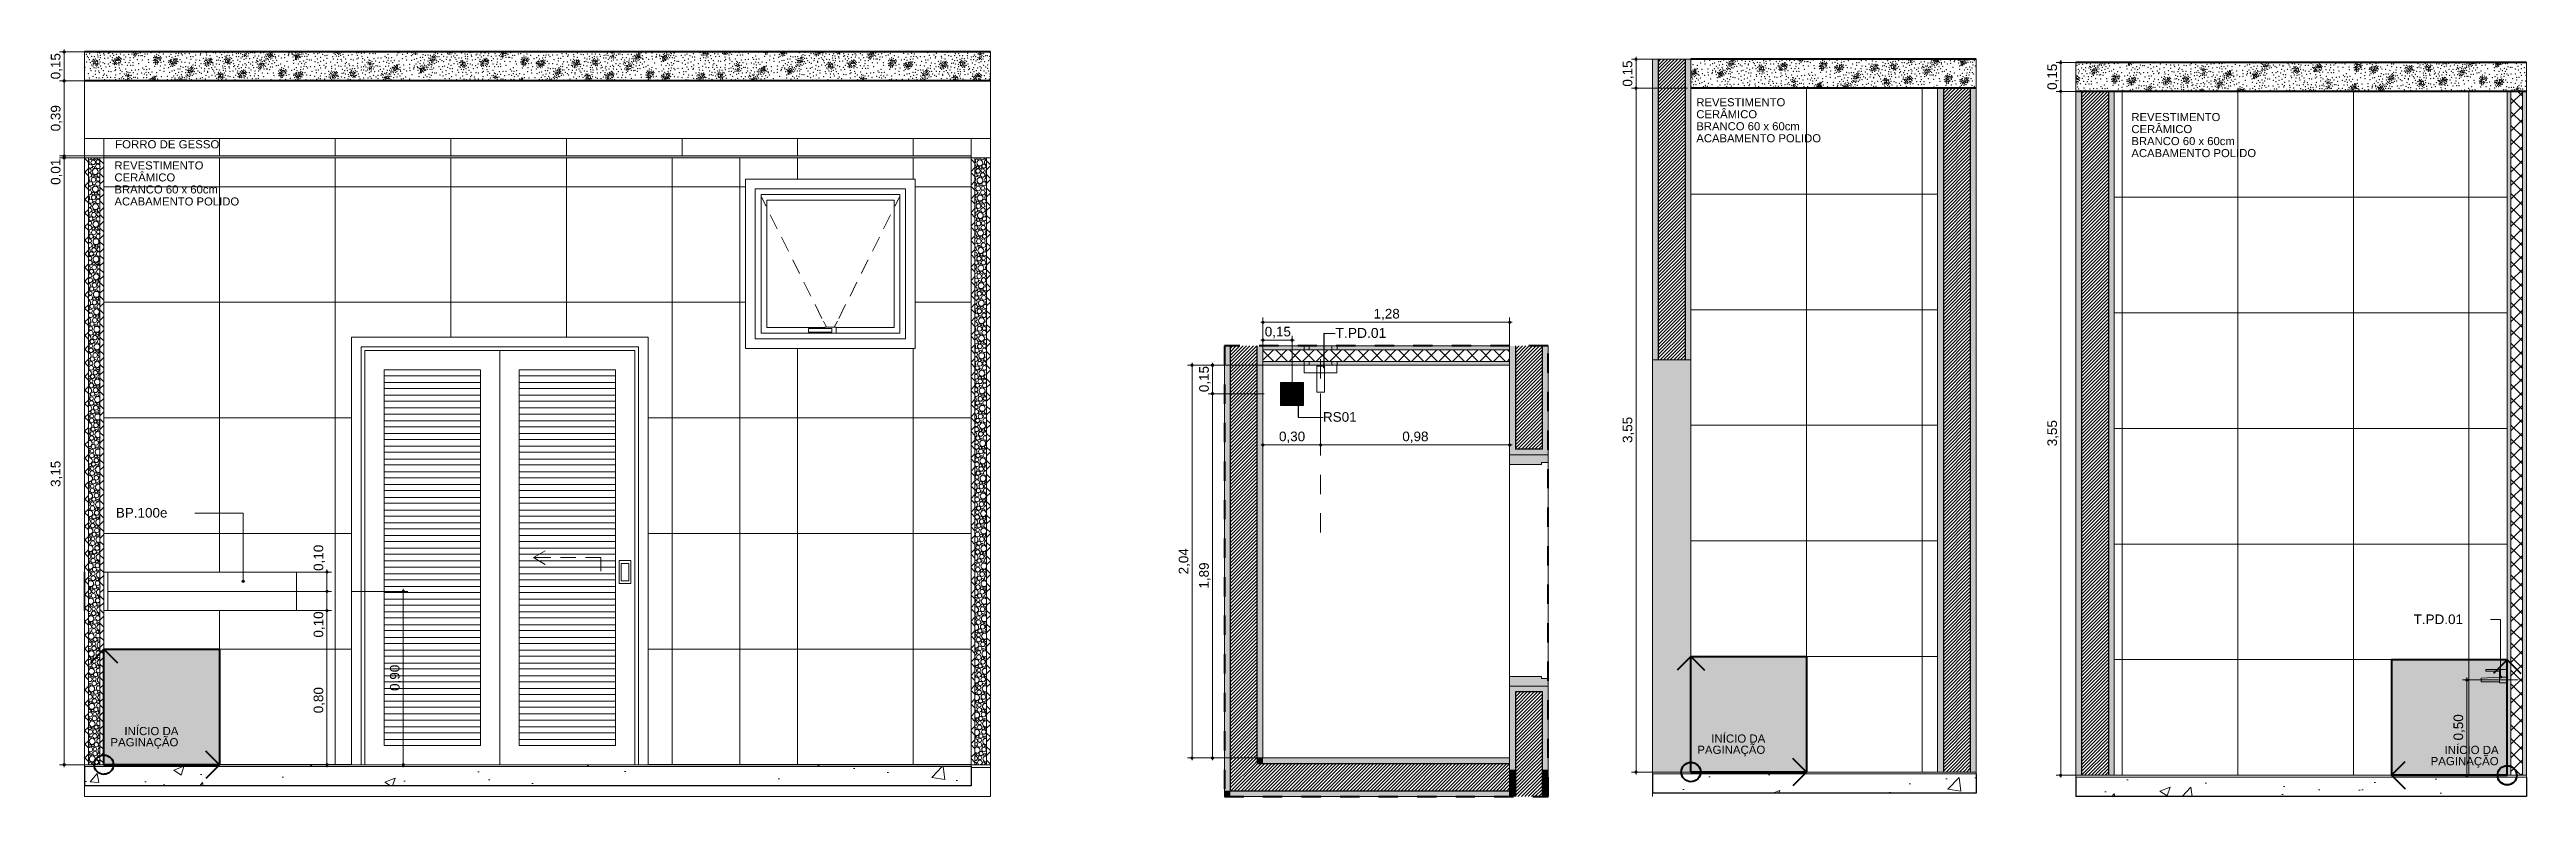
# Model space of a CAD drawing. Header units: metres. Extents: x -1.4 to 64, y -2.2 to 1.7.
# Drawn here: x 16.62 to 29.48, y -2.15 to 1.73 of the extents above; entities that cross this region are included whole.
import ezdxf

# ---------------------------------------------------------------- set-up
doc = ezdxf.new("R2010")
doc.units = ezdxf.units.M
doc.header["$MEASUREMENT"] = 0
doc.linetypes.add('Dashed', pattern=[0.035, 0.0225, -0.0125])
for name, color, linetype, lineweight in [('0_Caneta_No__1', 7, 'Continuous', 40), ('FORRO.EXEC_Caneta_No__241', 7, 'Continuous', 13), ('LAJES.EST_Caneta_No__1', 7, 'Continuous', 40), ('LAJES.EST_Caneta_No__241', 7, 'Continuous', 13), ('LAJES.EST_Caneta_No__4', 7, 'Continuous', 25), ('LAJES.EST_Caneta_No__7', 7, 'Continuous', 13), ('LOUCAS-METAIS.ARQ_Caneta_No__2', 7, 'Continuous', 35), ('LOUCAS-METAIS.ARQ_Caneta_No__241', 7, 'Continuous', 13), ('NOTAS-DETALHAMENTO.EXEC_Caneta_No__1', 7, 'Continuous', 40), ('NOTAS-DETALHAMENTO.EXEC_Caneta_No__241', 7, 'Continuous', 13), ('NOTAS-EXECUTIVO.ARQ_Caneta_No__1', 7, 'Continuous', 40), ('NOTAS-LAYOUT.EXEC_Caneta_No__241', 7, 'Continuous', 13), ('NOTAS-LAYOUT.EXEC_Caneta_No__5', 7, 'Continuous', 20), ('PAREDE CONSTRUIR_Caneta_No__241', 7, 'Continuous', 13), ('PAREDE CONSTRUIR_Caneta_No__255', 255, 'Continuous', 0), ('PAREDE CONSTRUIR_Caneta_No__3', 7, 'Continuous', 30), ('PAREDE CONSTRUIR_Caneta_No__83', 84, 'Continuous', 0), ('PAREDE CONSTRUIR_Caneta_No__91', 255, 'Continuous', 0), ('Portas Archicad_Caneta_No__241', 7, 'Continuous', 13), ('Portas Archicad_Caneta_No__98', 7, 'Continuous', 0)]:
    doc.layers.add(name, color=color, linetype=linetype, lineweight=lineweight)
for name, color, linetype, lineweight, true_color in [('0_Caneta_No__167', 7, 'Continuous', 0, 0x0035d5), ('0_Caneta_No__25', 7, 'Continuous', 13, 0x982312), ('EIXO HIDRÁULICO - Executivo.EXEC_Caneta_No__167', 7, 'Continuous', 0, 0x0035d5), ('Janelas Archicad_Caneta_No__9', 7, 'Continuous', 9, 0x020202), ('Janelas Archicad_Caneta_No__97', 7, 'Continuous', 13, 0x6b6b6b), ('LAJES.EST_Caneta_No__254', 7, 'Continuous', 0, 0xd1c9ad), ('LAJES.EST_Caneta_No__97', 7, 'Continuous', 13, 0x6b6b6b), ('LOUCAS-METAIS.ARQ_Caneta_No__13', 7, 'Continuous', 0, 0xaaaaaa), ('NOTAS-EXECUTIVO.ARQ_Caneta_No__12', 7, 'Continuous', 0, 0x030303), ('NOTAS-EXECUTIVO.ARQ_Caneta_No__24', 7, 'Continuous', 40, 0x851f10), ('PAREDE CONSTRUIR_Caneta_No__9', 7, 'Continuous', 9, 0x020202), ('PAREDE CONSTRUIR_Caneta_No__96', 7, 'Continuous', 0, 0xb6b6b6), ('PAREDE CONSTRUIR_Caneta_No__97', 7, 'Continuous', 13, 0x6b6b6b), ('Portas Archicad_Caneta_No__9', 7, 'Continuous', 9, 0x020202), ('RALO_Caneta_No__19', 7, 'Continuous', 0, 0xe9e9e9), ('RALO_Caneta_No__96', 7, 'Continuous', 0, 0xb6b6b6)]:
    doc.layers.add(name, color=color, linetype=linetype, lineweight=lineweight, true_color=true_color)
for name, color, linetype in [('FORRO.EXEC', 7, 'Continuous'), ('LAJES.EST', 7, 'Continuous'), ('NOTAS-LAYOUT.EXEC', 7, 'Continuous'), ('PAREDE CONSTRUIR', 7, 'Continuous'), ('Portas Archicad', 7, 'Continuous')]:
    doc.layers.add(name, color=color, linetype=linetype)
doc.styles.add('GENERATED_STYLE_1', font='arial.ttf')
doc.dimstyles.new('GENERATED_STYLE__1', dxfattribs={"dimtxt": 0.05, "dimasz": 0.02375, "dimexe": 0.18, "dimexo": 0.267183, "dimgap": 0, "dimtad": 1, "dimzin": 0, "dimdsep": 46, "dimtxsty": 'GENERATED_STYLE_1', "dimblk": 'ARROWHEAD_11', "dimblk1": 'ARROWHEAD_11', "dimblk2": 'ARROWHEAD_11', "dimcen": 0.09, "dimclrd": 256, "dimclre": 256, "dimclrt": 256, "dimadec": 0, "dimazin": 0, "dimtfac": 1, "dimtdec": 4, "dimtmove": 0, "dimatfit": 3, "dimfxl": 0, "dimtolj": 1, "dimtzin": 0, "dimarcsym": 0})
doc.dimstyles.new('GENERATED_STYLE__2', dxfattribs={"dimtxt": 0.05, "dimasz": 0.02375, "dimexe": 0.18, "dimexo": 0.267183, "dimgap": 0, "dimtad": 1, "dimtih": 1, "dimtoh": 1, "dimzin": 0, "dimdsep": 46, "dimtxsty": 'GENERATED_STYLE_1', "dimblk": 'ARROWHEAD_11', "dimblk1": 'ARROWHEAD_11', "dimblk2": 'ARROWHEAD_11', "dimcen": 0.09, "dimclrd": 256, "dimclre": 256, "dimclrt": 256, "dimadec": 0, "dimazin": 0, "dimtfac": 1, "dimtdec": 4, "dimtmove": 0, "dimatfit": 3, "dimfxl": 0, "dimtolj": 1, "dimtzin": 0, "dimarcsym": 0})
doc.dimstyles.new('GENERATED_STYLE__3', dxfattribs={"dimtxt": 0.05, "dimasz": 0.02375, "dimexe": 0.18, "dimexo": 0.267183, "dimgap": 0, "dimtad": 1, "dimtih": 1, "dimtoh": 1, "dimzin": 0, "dimdsep": 46, "dimtxsty": 'GENERATED_STYLE_1', "dimblk": 'ARROWHEAD_11', "dimblk1": 'ARROWHEAD_11', "dimblk2": 'ARROWHEAD_11', "dimcen": 0.09, "dimclrd": 256, "dimclre": 256, "dimclrt": 256, "dimadec": 0, "dimazin": 0, "dimtfac": 1, "dimtdec": 4, "dimtmove": 0, "dimatfit": 3, "dimfxl": 0, "dimtolj": 1, "dimtzin": 0, "dimarcsym": 0})
doc.dimstyles.new('GENERATED_STYLE__4', dxfattribs={"dimtxt": 0.18, "dimasz": 0.0228, "dimexe": 0.18, "dimexo": 0.0625, "dimgap": 0, "dimtad": 0, "dimtih": 1, "dimtoh": 1, "dimdec": 4, "dimzin": 0, "dimdsep": 46, "dimcen": 0.09, "dimadec": 0, "dimazin": 0, "dimtfac": 1, "dimtdec": 4, "dimtmove": 0, "dimatfit": 3, "dimldrblk": 'ARROWHEAD_11', "dimfxl": 0, "dimtolj": 1, "dimtzin": 0, "dimarcsym": 0})
pattern_1 = [(45, (80.26927, -1.986855), (-0.03535534, 0.03535534), []), (135, (80.26927, -1.986855), (0.03535534, 0.03535534), [])]
pattern_2 = [(45, (23.971461, -0.674703), (-0.008838835, 0.008838835), [])]
pattern_3 = [(45, (-19.07216, -2.025387), (-0.0088388348, 0.0088388348), [])]
pattern_4 = [(45, (64.37934, -1.54186), (-0.159099, 0.159099), [0, -0.15, 0, -0.225]), (110, (64.87934, -1.54186), (0.2114308, 0.0769545), [0, -0.11, 0, -0.19])]
pattern_5 = [(50, (64.37934, -2.04186), (-0.546554, 0.047817), [0.05715, -0.62865]), (355, (64.37934, -2.04186), (-0.10573, 0.5731705), [0.04572, -0.502922]), (100.4514, (64.4249, -2.04584), (0.440824, 0.525353), [0.04857, -0.534271]), (46.1842, (64.37934, -1.88946), (-0.813237, 0.126127), [0.085725, -0.942975]), (96.6356, (64.4471, -1.9), (0.712212, 0.742278), [0.072855, -0.801407]), (351.1842, (64.3793, -1.88946), (0.712212, 0.742278), [0.06858, -0.75438]), (21, (64.45554, -1.92756), (-0.454843, 0.3067956), [0.05715, -0.62865]), (326, (64.45554, -1.92756), (0.185406, 0.552564), [0.04572, -0.50292]), (71.4514, (64.49344, -1.9531), (0.640249, 0.245768), [0.04857, -0.53427]), (37.5, (64.37934, -2.04186), (0.0092658, 0.2536651), [0, -0.496824, 0, -0.51054, 0, -0.504825]), (7.5, (64.37934, -2.04186), (0.200459, 0.3005417), [0, -0.291084, 0, -0.485394, 0, -0.192405]), (327.5, (64.20941, -2.04186), (-0.4067718, 0.0171862), [0, -0.1905, 0, -0.59436, 0, -0.78867]), (317.5, (64.1332, -2.04186), (0.4443875, 0.0762795), [0, -0.24765, 0, -0.394716, 0, -0.56007])]

msp = doc.modelspace()

# ---------------------------------------------------------------- texts
at = {"layer": 'NOTAS-DETALHAMENTO.EXEC_Caneta_No__1', "color": 7, "linetype": 'Continuous', "lineweight": 40, "style": 'GENERATED_STYLE_1'}
for s, insert, char_height, attachment_point in [('\\A1;{\\pql;\\fArial|b0|i0|c0|p0;\\W1.000000;T.PD.01}', (23.297, 0.254), 0.05151, 4), ('\\A1;{\\pqr;\\fArial|b0|i0|c0|p0;\\W1.000000;RS01}', (23.407, -0.182), 0.05, 6)]:
    msp.add_mtext(s, dxfattribs=dict(at, insert=insert, char_height=char_height, attachment_point=attachment_point))
at = {"layer": 'NOTAS-EXECUTIVO.ARQ_Caneta_No__12', "color": 18, "linetype": 'Continuous', "lineweight": 0, "true_color": 0x030303, "char_height": 0.04191, "width": 0.74499, "attachment_point": 1, "line_spacing_factor": 0.892098, "style": 'GENERATED_STYLE_1'}
for insert in [(25.17, 1.473), (27.428, 1.396), (16.96, 1.145)]:
    msp.add_mtext('\\A1;{\\pql;\\fArial|b0|i0|c0|p0;\\W1.000000;REVESTIMENTO CERÂMICO\\P\\pql;\\fArial|b0|i0|c0|p0;\\W1.000000;BRANCO 60 x 60cm\\P\\pql;\\fArial|b0|i0|c0|p0;\\W1.000000;ACABAMENTO POLIDO\\fArial|b0|i0|c0|p0;\\W1.000000; }', dxfattribs=dict(at, insert=insert))
at = {"layer": 'NOTAS-EXECUTIVO.ARQ_Caneta_No__12', "color": 18, "linetype": 'Continuous', "lineweight": 0, "true_color": 0x030303, "insert": (17.234, 1.255), "char_height": 0.0425, "attachment_point": 2, "style": 'GENERATED_STYLE_1'}
msp.add_mtext('\\A1;{\\pqc;\\fArial|b0|i0|c0|p0;\\W1.000000;FORRO DE \\fArial|b0|i0|c0|p0;\\W1.000000;GESSO}', dxfattribs=at)
at = {"layer": 'NOTAS-EXECUTIVO.ARQ_Caneta_No__12', "color": 18, "linetype": 'Continuous', "lineweight": 0, "true_color": 0x030303, "char_height": 0.0425, "attachment_point": 3, "line_spacing_factor": 0.81868, "style": 'GENERATED_STYLE_1'}
for insert in [(17.292, -1.791), (25.528, -1.83), (29.334, -1.889)]:
    msp.add_mtext('\\A1;{\\pqr;\\fArial|b0|i0|c0|p0;\\W1.000000;INÍCIO DA\\P\\pqr;\\fArial|b0|i0|c0|p0;\\W1.000000;PAGINAÇÃO}', dxfattribs=dict(at, insert=insert))

# ---------------------------------------------------------------- blocks, each defined once
blk = doc.blocks.new('*X61', base_point=(80.269, -1.987))
at = {"layer": 'PAREDE CONSTRUIR_Caneta_No__96', "color": 253, "linetype": 'Continuous', "lineweight": 0, "true_color": 0xb6b6b6}
for centre, radius in [((16.836, 1.029), 0.0106), ((16.85, 1.14), 0.0119), ((16.851, 1.049), 0.0119), ((16.848, 1.069), 0.00715), ((16.86, 1.092), 0.0153), ((16.852, 1.113), 0.00517), ((16.864, 1.07), 0.00627), ((16.874, 1.143), 0.00959), ((16.875, 1.052), 0.00959), ((16.837, 0.938), 0.0106), ((16.852, 0.958), 0.0119), ((16.849, 0.978), 0.00715), ((16.861, 1.001), 0.0153), ((16.862, 0.91), 0.0153), ((16.853, 1.022), 0.00517), ((16.854, 0.931), 0.00517), ((16.865, 0.979), 0.00627), ((16.876, 0.961), 0.00959), ((16.838, 0.847), 0.0106), ((16.853, 0.867), 0.0119), ((16.853, 0.776), 0.0119), ((16.85, 0.887), 0.00715), ((16.851, 0.796), 0.00715), ((16.863, 0.819), 0.0153), ((16.855, 0.84), 0.00517), ((16.866, 0.888), 0.00627), ((16.867, 0.797), 0.00627), ((16.839, 0.756), 0.0106), ((16.84, 0.665), 0.0106), ((16.854, 0.685), 0.0119), ((16.852, 0.705), 0.00715), ((16.864, 0.728), 0.0153), ((16.864, 0.637), 0.0153), ((16.856, 0.749), 0.00517), ((16.857, 0.658), 0.00517), ((16.868, 0.706), 0.00627), ((16.841, 0.574), 0.0106), ((16.855, 0.594), 0.0119), ((16.856, 0.503), 0.0119), ((16.853, 0.614), 0.00715), ((16.854, 0.523), 0.00715), ((16.865, 0.546), 0.0153), ((16.858, 0.567), 0.00517), ((16.869, 0.615), 0.00627), ((16.87, 0.524), 0.00627), ((16.835, 0.46), 0.00959), ((16.842, 0.483), 0.0106), ((16.843, 0.392), 0.0106), ((16.857, 0.412), 0.0119), ((16.855, 0.432), 0.00715), ((16.866, 0.455), 0.0153), ((16.858, 0.476), 0.00517), ((16.859, 0.385), 0.00517), ((16.871, 0.433), 0.00627), ((16.836, 0.369), 0.00959), ((16.837, 0.278), 0.00959), ((16.844, 0.301), 0.0106), ((16.858, 0.321), 0.0119), ((16.856, 0.341), 0.00715), ((16.867, 0.364), 0.0153), ((16.868, 0.273), 0.0153), ((16.86, 0.294), 0.00517), ((16.872, 0.342), 0.00627), ((16.838, 0.164), 0.0118), ((16.838, 0.187), 0.00959), ((16.844, 0.21), 0.0106), ((16.845, 0.119), 0.0106), ((16.859, 0.23), 0.0119), ((16.86, 0.139), 0.0119), ((16.857, 0.25), 0.00715), ((16.858, 0.159), 0.00715), ((16.869, 0.182), 0.0153), ((16.861, 0.203), 0.00517), ((16.873, 0.251), 0.00627), ((16.874, 0.16), 0.00627), ((16.839, 0.073), 0.0118), ((16.839, 0.096), 0.00959), ((16.84, 0.005), 0.00959), ((16.846, 0.028), 0.0106), ((16.861, 0.048), 0.0119), ((16.858, 0.068), 0.00715), ((16.87, 0.091), 0.0153), ((16.862, 0.112), 0.00517), ((16.863, 0.021), 0.00517), ((16.874, 0.069), 0.00627), ((16.84, -0.018), 0.0118), ((16.841, -0.109), 0.0118), ((16.841, -0.086), 0.00959), ((16.847, -0.063), 0.0106), ((16.862, -0.043), 0.0119), ((16.863, -0.134), 0.0119), ((16.859, -0.023), 0.00715), ((16.86, -0.114), 0.00715), ((16.864, -0.07), 0.00517), ((16.875, -0.022), 0.00627), ((16.876, -0.113), 0.00627), ((16.832, -0.25), 0.00627), ((16.842, -0.2), 0.0118), ((16.842, -0.177), 0.00959), ((16.848, -0.154), 0.0106), ((16.849, -0.245), 0.0106), ((16.864, -0.225), 0.0119), ((16.861, -0.205), 0.00715), ((16.865, -0.161), 0.00517), ((16.866, -0.252), 0.00517), ((16.877, -0.204), 0.00627), ((16.833, -0.341), 0.00627), ((16.842, -0.291), 0.0118), ((16.843, -0.382), 0.0118), ((16.843, -0.268), 0.00959), ((16.844, -0.359), 0.00959), ((16.85, -0.336), 0.0106), ((16.865, -0.316), 0.0119), ((16.862, -0.296), 0.00715), ((16.863, -0.387), 0.00715), ((16.867, -0.343), 0.00517), ((16.878, -0.295), 0.00627), ((16.834, -0.432), 0.00627), ((16.844, -0.473), 0.0118), ((16.845, -0.45), 0.00959), ((16.851, -0.427), 0.0106), ((16.852, -0.518), 0.0106), ((16.866, -0.407), 0.0119), ((16.866, -0.498), 0.0119), ((16.864, -0.478), 0.00715), ((16.868, -0.434), 0.00517), ((16.835, -0.523), 0.00627), ((16.836, -0.614), 0.00627), ((16.845, -0.564), 0.0118), ((16.845, -0.541), 0.00959), ((16.846, -0.632), 0.00959), ((16.853, -0.609), 0.0106), ((16.867, -0.589), 0.0119), ((16.865, -0.569), 0.00715), ((16.869, -0.525), 0.00517), ((16.87, -0.616), 0.00517), ((16.837, -0.705), 0.00627), ((16.846, -0.655), 0.0118), ((16.847, -0.746), 0.0118), ((16.847, -0.723), 0.00959), ((16.854, -0.7), 0.0106), ((16.868, -0.68), 0.0119), ((16.869, -0.771), 0.0119), ((16.866, -0.66), 0.00715), ((16.867, -0.751), 0.00715), ((16.871, -0.707), 0.00517), ((16.838, -0.796), 0.00627), ((16.839, -0.887), 0.00627), ((16.848, -0.837), 0.0118), ((16.848, -0.814), 0.00959), ((16.849, -0.905), 0.00959), ((16.855, -0.791), 0.0106), ((16.856, -0.882), 0.0106), ((16.87, -0.862), 0.0119), ((16.868, -0.842), 0.00715), ((16.871, -0.798), 0.00517), ((16.872, -0.889), 0.00517), ((16.84, -0.978), 0.00627), ((16.849, -0.928), 0.0118), ((16.85, -1.019), 0.0118), ((16.85, -0.996), 0.00959), ((16.856, -0.973), 0.0106), ((16.871, -0.953), 0.0119), ((16.869, -0.933), 0.00715), ((16.87, -1.024), 0.00715), ((16.873, -0.98), 0.00517), ((16.841, -1.069), 0.00627), ((16.841, -1.16), 0.00627), ((16.851, -1.11), 0.0118), ((16.851, -1.087), 0.00959), ((16.857, -1.064), 0.0106), ((16.858, -1.155), 0.0106), ((16.872, -1.044), 0.0119), ((16.873, -1.135), 0.0119), ((16.871, -1.115), 0.00715), ((16.874, -1.071), 0.00517), ((16.875, -1.162), 0.00517), ((16.842, -1.251), 0.00627), ((16.852, -1.201), 0.0118), ((16.853, -1.292), 0.0118), ((16.852, -1.178), 0.00959), ((16.853, -1.269), 0.00959), ((16.859, -1.246), 0.0106), ((16.871, -1.206), 0.00715), ((16.876, -1.253), 0.00517), ((16.831, -1.298), 0.00517), ((16.832, -1.389), 0.00517), ((16.843, -1.342), 0.00627), ((16.854, -1.383), 0.0118), ((16.854, -1.36), 0.00959), ((16.86, -1.337), 0.0106), ((16.872, -1.297), 0.00715), ((16.873, -1.388), 0.00715), ((16.877, -1.344), 0.00517), ((16.841, -1.502), 0.0153), ((16.833, -1.48), 0.00517), ((16.844, -1.433), 0.00627), ((16.845, -1.524), 0.00627), ((16.854, -1.474), 0.0118), ((16.855, -1.451), 0.00959), ((16.856, -1.542), 0.00959), ((16.861, -1.428), 0.0106), ((16.862, -1.519), 0.0106), ((16.874, -1.479), 0.00715), ((16.878, -1.435), 0.00517), ((16.879, -1.526), 0.00517), ((16.842, -1.593), 0.0153), ((16.843, -1.684), 0.0153), ((16.834, -1.571), 0.00517), ((16.835, -1.662), 0.00517), ((16.846, -1.615), 0.00627), ((16.855, -1.565), 0.0118), ((16.856, -1.656), 0.0118), ((16.857, -1.633), 0.00959), ((16.863, -1.61), 0.0106), ((16.875, -1.57), 0.00715), ((16.876, -1.661), 0.00715), ((16.88, -1.617), 0.00517), ((16.844, -1.775), 0.0153), ((16.836, -1.753), 0.00517), ((16.847, -1.706), 0.00627), ((16.848, -1.797), 0.00627), ((16.857, -1.747), 0.0118), ((16.858, -1.724), 0.00959), ((16.864, -1.701), 0.0106), ((16.865, -1.792), 0.0106), ((16.877, -1.752), 0.00715), ((16.833, -1.889), 0.00715), ((16.844, -1.866), 0.0153), ((16.837, -1.844), 0.00517), ((16.849, -1.888), 0.00627), ((16.858, -1.838), 0.0118), ((16.859, -1.929), 0.0118), ((16.858, -1.815), 0.00959), ((16.859, -1.906), 0.00959), ((16.866, -1.883), 0.0106), ((16.878, -1.843), 0.00715), ((16.834, -1.98), 0.00715), ((16.845, -1.957), 0.0153), ((16.838, -1.935), 0.00517), ((16.85, -1.979), 0.00627), ((16.867, -1.974), 0.0106)]:
    blk.add_circle(centre, radius, dxfattribs=at)
for centre, radius, start, end in [((16.828, 1.165), 0.0118, 258.7887, 353.403), ((16.847, 1.16), 0.00715, 151.4275, 28.5725), ((16.863, 1.161), 0.00627, 156.1784, 23.8216), ((16.88, 1.165), 0.0106, 190.2924, 298.9098), ((16.814, 1.137), 0.0153, 318.2581, 41.7419), ((16.835, 1.12), 0.0106, 202.0863, 157.9137), ((16.829, 1.097), 0.00959, 248.7123, 111.2877), ((16.829, 1.074), 0.0118, 254.1691, 105.8309), ((16.815, 1.046), 0.0153, 313.2814, 46.7186), ((16.874, 1.119), 0.0118, 5.4645, 354.5355), ((16.874, 1.028), 0.0118, 23.4964, 336.5036), ((16.881, 1.074), 0.0106, 66.6529, 293.3471), ((16.896, 1.095), 0.0119, 150.6892, 209.3108), ((16.819, 1.024), 0.00627, 345.1529, 14.8471), ((16.83, 1.006), 0.00959, 242.6312, 117.3688), ((16.829, 0.983), 0.0118, 249.4412, 110.5588), ((16.816, 0.955), 0.0153, 308.6831, 51.3169), ((16.82, 0.933), 0.00627, 324.9593, 35.0407), ((16.831, 0.915), 0.00959, 236.1941, 123.8059), ((16.83, 0.892), 0.0118, 244.5617, 115.4383), ((16.875, 0.937), 0.0118, 32.9953, 327.0047), ((16.882, 0.983), 0.0106, 71.9909, 288.0091), ((16.883, 0.892), 0.0106, 77.1714, 282.8286), ((16.897, 1.004), 0.0119, 161.7493, 198.2507), ((16.817, 0.864), 0.0153, 304.3637, 55.6363), ((16.821, 0.842), 0.00627, 312.1347, 47.8653), ((16.832, 0.824), 0.00959, 229.2284, 130.7716), ((16.831, 0.801), 0.0118, 239.4753, 120.5247), ((16.818, 0.773), 0.0153, 300.2566, 59.7434), ((16.876, 0.846), 0.0118, 40.5054, 319.4946), ((16.877, 0.87), 0.00959, 24.3191, 335.6809), ((16.877, 0.779), 0.00959, 35.452, 324.548), ((16.884, 0.801), 0.0106, 82.247, 277.753), ((16.822, 0.751), 0.00627, 301.5342, 58.4658), ((16.832, 0.733), 0.00959, 221.4347, 138.5653), ((16.832, 0.71), 0.0118, 234.1066, 125.8934), ((16.819, 0.682), 0.0153, 296.3149, 63.6851), ((16.823, 0.66), 0.00627, 292.0328, 67.9672), ((16.833, 0.642), 0.00959, 212.1804, 147.8196), ((16.877, 0.755), 0.0118, 47.0019, 312.9981), ((16.878, 0.664), 0.0118, 52.8715, 307.1285), ((16.878, 0.688), 0.00959, 44.1156, 315.8844), ((16.885, 0.71), 0.0106, 87.2619, 272.7381), ((16.833, 0.619), 0.0118, 228.3445, 131.6555), ((16.819, 0.591), 0.0153, 292.5032, 67.4968), ((16.824, 0.569), 0.00627, 283.1364, 76.8636), ((16.834, 0.551), 0.00959, 199.4315, 160.5685), ((16.834, 0.528), 0.0118, 222.0107, 137.9893), ((16.82, 0.5), 0.0153, 288.794, 71.206), ((16.879, 0.573), 0.0118, 58.316, 301.684), ((16.879, 0.597), 0.00959, 51.5909, 308.4091), ((16.88, 0.506), 0.00959, 58.3582, 301.6418), ((16.886, 0.619), 0.0106, 92.2559, 267.7441), ((16.887, 0.528), 0.0106, 97.2671, 262.7329), ((16.825, 0.478), 0.00627, 274.5541, 85.4459), ((16.835, 0.437), 0.0118, 214.7758, 145.2242), ((16.821, 0.409), 0.0153, 285.1648, 74.8352), ((16.826, 0.387), 0.00627, 266.074, 93.926), ((16.88, 0.482), 0.0118, 63.4574, 296.5426), ((16.881, 0.391), 0.0118, 68.3773, 291.6227), ((16.881, 0.415), 0.00959, 64.663, 295.337), ((16.888, 0.437), 0.0106, 102.335, 257.665), ((16.836, 0.346), 0.0118, 205.8734, 154.1266), ((16.822, 0.318), 0.0153, 281.597, 78.403), ((16.827, 0.296), 0.00627, 257.506, 102.494), ((16.837, 0.255), 0.0118, 192.0046, 167.9954), ((16.882, 0.3), 0.0118, 73.1347, 286.8653), ((16.882, 0.324), 0.00959, 70.6537, 289.3463), ((16.889, 0.346), 0.0106, 107.5033, 252.4967), ((16.889, 0.255), 0.0106, 112.8234, 247.1766), ((16.823, 0.227), 0.0153, 278.0743, 81.9257), ((16.828, 0.205), 0.00627, 248.6413, 111.3587), ((16.814, 0.185), 0.0119, 340.7292, 19.2708), ((16.824, 0.136), 0.0153, 274.5821, 85.4179), ((16.883, 0.209), 0.0118, 77.7749, 282.2251), ((16.884, 0.118), 0.0118, 82.3349, 277.6651), ((16.883, 0.233), 0.00959, 76.4312, 283.5688), ((16.884, 0.142), 0.00959, 82.0709, 277.9291), ((16.89, 0.164), 0.0106, 118.361, 241.639), ((16.829, 0.114), 0.00627, 239.1979, 120.8021), ((16.815, 0.094), 0.0119, 330.0259, 29.9741), ((16.825, 0.045), 0.0153, 271.107, 88.893), ((16.829, 0.023), 0.00627, 228.7045, 131.2955), ((16.816, 0.003), 0.0119, 322.0486, 37.9514), ((16.871, 0), 0.0153, 20.1266, 339.8734), ((16.885, 0.027), 0.0118, 86.8464, 273.1536), ((16.885, 0.051), 0.00959, 87.634, 272.366), ((16.891, 0.073), 0.0106, 124.2051, 235.7949), ((16.826, -0.046), 0.0153, 267.6359, 92.3641), ((16.83, -0.068), 0.00627, 216.1173, 143.8827), ((16.817, -0.088), 0.0119, 315.3013, 44.6987), ((16.827, -0.137), 0.0153, 264.156, 95.844), ((16.872, -0.091), 0.0153, 28.5542, 331.4458), ((16.886, -0.064), 0.0118, 91.3384, 268.6616), ((16.886, -0.04), 0.00959, 93.1748, 266.8252), ((16.887, -0.131), 0.00959, 98.7456, 261.2544), ((16.892, -0.018), 0.0106, 130.4881, 229.5119), ((16.893, -0.109), 0.0106, 137.4275, 222.5725), ((16.831, -0.159), 0.00627, 197.1219, 162.8781), ((16.818, -0.179), 0.0119, 309.279, 50.721), ((16.828, -0.228), 0.0153, 260.6544, 99.3456), ((16.873, -0.182), 0.0153, 35.1353, 324.8647), ((16.887, -0.155), 0.0118, 95.8387, 264.1613), ((16.887, -0.246), 0.0118, 100.3755, 259.6245), ((16.888, -0.222), 0.00959, 104.4013, 255.5987), ((16.894, -0.2), 0.0106, 145.4422, 214.5578), ((16.819, -0.27), 0.0119, 303.7368, 56.2632), ((16.821, -0.297), 0.00517, 328.2564, 31.7436), ((16.829, -0.319), 0.0153, 257.1171, 102.8829), ((16.82, -0.361), 0.0119, 298.5327, 61.4673), ((16.822, -0.388), 0.00517, 312.1516, 47.8484), ((16.874, -0.273), 0.0153, 40.7797, 319.2203), ((16.875, -0.364), 0.0153, 45.8406, 314.1594), ((16.879, -0.386), 0.00627, 6.4606, 353.5394), ((16.888, -0.337), 0.0118, 104.9792, 255.0208), ((16.889, -0.313), 0.00959, 110.2048, 249.7952), ((16.895, -0.291), 0.0106, 155.6005, 204.3995), ((16.896, -0.382), 0.0106, 176.2159, 183.7841), ((16.83, -0.41), 0.0153, 253.5291, 106.4709), ((16.821, -0.452), 0.0119, 293.5746, 66.4254), ((16.823, -0.479), 0.00517, 299.4574, 60.5426), ((16.831, -0.501), 0.0153, 249.8733, 110.1267), ((16.876, -0.455), 0.0153, 50.4993, 309.5007), ((16.88, -0.477), 0.00627, 32.2443, 327.7557), ((16.889, -0.428), 0.0118, 109.6844, 250.3156), ((16.89, -0.519), 0.0118, 114.5325, 245.4675), ((16.89, -0.404), 0.00959, 116.2342, 243.7658), ((16.89, -0.495), 0.00959, 122.5956, 237.4044), ((16.819, -0.524), 0.00715, 331.1255, 28.8745), ((16.821, -0.543), 0.0119, 288.7975, 71.2025), ((16.824, -0.57), 0.00517, 288.2075, 71.7925), ((16.831, -0.592), 0.0153, 246.1297, 113.8703), ((16.82, -0.615), 0.00715, 318.2442, 41.7558), ((16.822, -0.634), 0.0119, 284.1527, 75.8473), ((16.876, -0.546), 0.0153, 54.8641, 305.1359), ((16.877, -0.637), 0.0153, 59.006, 300.994), ((16.881, -0.568), 0.00627, 45.7403, 314.2597), ((16.891, -0.61), 0.0118, 119.5761, 240.4239), ((16.891, -0.586), 0.00959, 129.4475, 230.5525), ((16.825, -0.661), 0.00517, 277.6512, 82.3488), ((16.832, -0.683), 0.0153, 242.2745, 117.7255), ((16.821, -0.706), 0.00715, 308.0465, 51.9535), ((16.823, -0.725), 0.0119, 279.6011, 80.3989), ((16.826, -0.752), 0.00517, 267.3535, 92.6465), ((16.833, -0.774), 0.0153, 238.2775, 121.7225), ((16.878, -0.728), 0.0153, 62.975, 297.025), ((16.882, -0.659), 0.00627, 56.63, 303.37), ((16.883, -0.75), 0.00627, 66.2858, 293.7142), ((16.892, -0.701), 0.0118, 124.8863, 235.1137), ((16.892, -0.677), 0.00959, 137.0573, 222.9427), ((16.893, -0.768), 0.00959, 145.9655, 214.0345), ((16.822, -0.797), 0.00715, 299.1181, 60.8819), ((16.824, -0.816), 0.0119, 275.1101, 84.8899), ((16.826, -0.843), 0.00517, 256.9682, 103.0318), ((16.834, -0.865), 0.0153, 234.0998, 125.9002), ((16.823, -0.888), 0.00715, 290.9113, 69.0887), ((16.825, -0.907), 0.0119, 270.6504, 89.3496), ((16.879, -0.819), 0.0153, 66.8082, 293.1918), ((16.88, -0.91), 0.0153, 70.5344, 289.4656), ((16.884, -0.841), 0.00627, 75.2676, 284.7324), ((16.893, -0.792), 0.0118, 130.5658, 229.4342), ((16.894, -0.883), 0.0118, 136.7767, 223.2233), ((16.894, -0.859), 0.00959, 157.7235, 202.2765), ((16.827, -0.934), 0.00517, 246.1208, 113.8792), ((16.835, -0.956), 0.0153, 229.6884, 130.3116), ((16.824, -0.979), 0.00715, 283.1342, 76.8658), ((16.826, -0.998), 0.0119, 266.1947, 93.8053), ((16.828, -1.025), 0.00517, 234.2587, 125.7413), ((16.881, -1.001), 0.0153, 74.1767, 285.8233), ((16.885, -0.932), 0.00627, 83.89, 276.11), ((16.886, -1.023), 0.00627, 92.3745, 267.6255), ((16.895, -0.974), 0.0118, 143.8098, 216.1902), ((16.836, -1.047), 0.0153, 224.967, 135.033), ((16.825, -1.07), 0.00715, 275.5977, 84.4023), ((16.827, -1.089), 0.0119, 261.7158, 98.2842), ((16.829, -1.116), 0.00517, 220.2313, 139.7687), ((16.837, -1.138), 0.0153, 219.8179, 140.1821), ((16.826, -1.161), 0.00715, 268.1578, 91.8422), ((16.882, -1.092), 0.0153, 77.7545, 282.2455), ((16.886, -1.114), 0.00627, 100.912, 259.088), ((16.896, -1.065), 0.0118, 152.3046, 207.6954), ((16.828, -1.18), 0.0119, 257.1851, 102.8149), ((16.83, -1.207), 0.00517, 199.4796, 160.5204), ((16.838, -1.229), 0.0153, 214.0394, 145.9606), ((16.826, -1.252), 0.00715, 260.6865, 99.3135), ((16.829, -1.271), 0.0119, 252.5712, 107.4288), ((16.874, -1.226), 0.0119, 16.6287, 343.3713), ((16.883, -1.183), 0.0153, 81.2843, 278.7157), ((16.884, -1.274), 0.0153, 84.781, 275.219), ((16.887, -1.205), 0.00627, 109.7045, 250.2955), ((16.839, -1.32), 0.0153, 207.2244, 152.7756), ((16.827, -1.343), 0.00715, 253.0507, 106.9493), ((16.83, -1.362), 0.0119, 247.8373, 112.1627), ((16.815, -1.383), 0.0106, 341.9838, 18.0162), ((16.84, -1.411), 0.0153, 198.2331, 161.7669), ((16.875, -1.317), 0.0119, 28.302, 331.698), ((16.876, -1.408), 0.0119, 36.6072, 323.3928), ((16.885, -1.365), 0.0153, 88.2583, 271.7417), ((16.888, -1.296), 0.00627, 119.015, 240.985), ((16.889, -1.387), 0.00627, 129.2649, 230.7351), ((16.828, -1.434), 0.00715, 245.0887, 114.9113), ((16.831, -1.453), 0.0119, 242.9379, 117.0621), ((16.816, -1.474), 0.0106, 329.7501, 30.2499), ((16.829, -1.525), 0.00715, 236.5709, 123.4291), ((16.832, -1.544), 0.0119, 237.8137, 122.1863), ((16.877, -1.499), 0.0119, 43.5291, 316.4709), ((16.886, -1.456), 0.0153, 91.7292, 268.2708), ((16.887, -1.547), 0.0153, 95.2065, 264.7935), ((16.89, -1.478), 0.00627, 141.3316, 218.6684), ((16.817, -1.565), 0.0106, 320.9598, 39.0402), ((16.83, -1.616), 0.00715, 227.11, 132.89), ((16.833, -1.635), 0.0119, 232.3821, 127.6179), ((16.818, -1.656), 0.0106, 313.5962, 46.4038), ((16.878, -1.59), 0.0119, 49.6611, 310.3389), ((16.879, -1.681), 0.0119, 55.2784, 304.7216), ((16.888, -1.638), 0.0153, 98.7031, 261.2969), ((16.891, -1.569), 0.00627, 158.2244, 201.7756), ((16.831, -1.707), 0.00715, 215.8764, 144.1236), ((16.834, -1.726), 0.0119, 226.5193, 133.4807), ((16.819, -1.747), 0.0106, 307.0448, 52.9552), ((16.832, -1.798), 0.00715, 199.9531, 160.0469), ((16.879, -1.772), 0.0119, 60.5364, 299.4636), ((16.889, -1.729), 0.0153, 102.2328, 257.7672), ((16.881, -1.708), 0.00517, 27.9694, 332.0306), ((16.882, -1.799), 0.00517, 45.2608, 314.7392), ((16.834, -1.817), 0.0119, 220.0192, 139.9808), ((16.82, -1.838), 0.0106, 301.018, 58.982), ((16.835, -1.908), 0.0119, 212.4834, 147.5166), ((16.821, -1.929), 0.0106, 295.3517, 64.6483), ((16.88, -1.863), 0.0119, 65.534, 294.466), ((16.879, -1.934), 0.00715, 25.9217, 334.0783), ((16.889, -1.82), 0.0153, 105.8103, 254.1897), ((16.89, -1.911), 0.0153, 109.4524, 250.5476), ((16.883, -1.89), 0.00517, 58.3611, 301.6389), ((16.814, -1.975), 0.0118, 341.0415, 18.9585), ((16.881, -1.954), 0.0119, 70.3402, 289.6598), ((16.884, -1.981), 0.00517, 69.8032, 290.1968)]:
    blk.add_arc(centre, radius, start, end, dxfattribs=at)
blk = doc.blocks.new('*X62', base_point=(80.269, -1.987))
at = {"layer": 'LAJES.EST_Caneta_No__241', "color": 7, "linetype": 'Continuous', "lineweight": 13}
for p, q in [((16.85, 1.672), (16.848, 1.666)), ((16.85, 1.672), (16.859, 1.67)), ((16.969, 1.668), (16.972, 1.678)), ((16.978, 1.677), (16.972, 1.678)), ((16.978, 1.677), (16.978, 1.669)), ((16.98, 1.672), (16.981, 1.675)), ((16.984, 1.669), (16.98, 1.672)), ((16.981, 1.675), (16.987, 1.675)), ((16.988, 1.673), (16.987, 1.675)), ((16.988, 1.673), (16.987, 1.67)), ((17.069, 1.707), (17.062, 1.701)), ((17.068, 1.696), (17.062, 1.701)), ((17.066, 1.712), (17.065, 1.713)), ((17.067, 1.713), (17.066, 1.712)), ((17.073, 1.697), (17.068, 1.696)), ((17.069, 1.707), (17.076, 1.704)), ((17.081, 1.713), (17.072, 1.712)), ((17.072, 1.712), (17.073, 1.713)), ((17.076, 1.704), (17.073, 1.697)), ((17.167, 1.675), (17.175, 1.678)), ((17.167, 1.674), (17.167, 1.675)), ((17.174, 1.67), (17.167, 1.674)), ((17.175, 1.678), (17.174, 1.67)), ((17.181, 1.675), (17.181, 1.686)), ((17.19, 1.685), (17.181, 1.686)), ((17.191, 1.677), (17.181, 1.675)), ((17.19, 1.685), (17.191, 1.677)), ((17.266, 1.669), (17.272, 1.673)), ((17.272, 1.673), (17.276, 1.672)), ((17.276, 1.672), (17.279, 1.665)), ((17.449, 1.669), (17.452, 1.675)), ((17.452, 1.675), (17.456, 1.676)), ((17.456, 1.676), (17.462, 1.671)), ((17.536, 1.671), (17.541, 1.677)), ((17.536, 1.667), (17.536, 1.671)), ((17.541, 1.677), (17.547, 1.671)), ((17.552, 1.671), (17.557, 1.676)), ((17.558, 1.668), (17.552, 1.671)), ((17.557, 1.676), (17.56, 1.675)), ((17.56, 1.675), (17.558, 1.668)), ((17.635, 1.713), (17.634, 1.713)), ((17.636, 1.704), (17.634, 1.695)), ((17.642, 1.695), (17.634, 1.695)), ((17.636, 1.713), (17.635, 1.713)), ((17.636, 1.704), (17.643, 1.705)), ((17.644, 1.698), (17.642, 1.695)), ((17.643, 1.705), (17.644, 1.698)), ((17.765, 1.694), (17.758, 1.689)), ((17.764, 1.684), (17.758, 1.689)), ((17.768, 1.685), (17.764, 1.684)), ((17.765, 1.694), (17.771, 1.691)), ((17.771, 1.691), (17.768, 1.685)), ((17.77, 1.7), (17.772, 1.711)), ((17.778, 1.701), (17.77, 1.7)), ((17.779, 1.709), (17.772, 1.711)), ((17.772, 1.695), (17.773, 1.698)), ((17.778, 1.69), (17.772, 1.695)), ((17.773, 1.698), (17.781, 1.697)), ((17.779, 1.709), (17.778, 1.701)), ((17.781, 1.697), (17.778, 1.69)), ((17.896, 1.691), (17.899, 1.698)), ((17.904, 1.69), (17.896, 1.691)), ((17.899, 1.698), (17.905, 1.693)), ((17.899, 1.687), (17.908, 1.688)), ((17.899, 1.679), (17.899, 1.687)), ((17.899, 1.679), (17.905, 1.677)), ((17.905, 1.693), (17.904, 1.69)), ((17.908, 1.688), (17.905, 1.677)), ((17.906, 1.697), (17.909, 1.703)), ((17.913, 1.694), (17.906, 1.697)), ((17.909, 1.703), (17.913, 1.704)), ((17.913, 1.704), (17.92, 1.699)), ((17.913, 1.694), (17.92, 1.699)), ((18.107, 1.71), (18.108, 1.713)), ((18.11, 1.709), (18.107, 1.71)), ((18.114, 1.713), (18.11, 1.709)), ((18.125, 1.709), (18.121, 1.713)), ((18.13, 1.713), (18.125, 1.709)), ((18.221, 1.712), (18.22, 1.713)), ((18.226, 1.713), (18.221, 1.712)), ((18.226, 1.713), (18.226, 1.713)), ((18.514, 1.713), (18.515, 1.712)), ((18.516, 1.713), (18.515, 1.712)), ((18.533, 1.711), (18.529, 1.713)), ((18.533, 1.713), (18.533, 1.712)), ((18.533, 1.712), (18.533, 1.711)), ((18.602, 1.676), (18.612, 1.677)), ((18.602, 1.668), (18.602, 1.676)), ((18.612, 1.677), (18.608, 1.666)), ((18.609, 1.686), (18.612, 1.692)), ((18.616, 1.683), (18.609, 1.686)), ((18.612, 1.692), (18.616, 1.693)), ((18.616, 1.693), (18.623, 1.688)), ((18.616, 1.683), (18.623, 1.688)), ((18.616, 1.67), (18.619, 1.677)), ((18.619, 1.677), (18.624, 1.672)), ((18.624, 1.672), (18.624, 1.67)), ((18.699, 1.711), (18.699, 1.713)), ((18.699, 1.711), (18.705, 1.71)), ((18.706, 1.713), (18.705, 1.71)), ((18.968, 1.712), (18.976, 1.711)), ((18.968, 1.709), (18.968, 1.712)), ((18.974, 1.704), (18.968, 1.709)), ((18.976, 1.699), (18.97, 1.693)), ((18.976, 1.688), (18.97, 1.693)), ((18.976, 1.711), (18.974, 1.704)), ((18.976, 1.699), (18.983, 1.696)), ((18.98, 1.689), (18.976, 1.688)), ((18.98, 1.704), (18.983, 1.713)), ((18.99, 1.705), (18.98, 1.704)), ((18.983, 1.696), (18.98, 1.689)), ((18.99, 1.713), (18.99, 1.705)), ((19.089, 1.667), (19.088, 1.678)), ((19.098, 1.677), (19.088, 1.678)), ((19.098, 1.677), (19.099, 1.669)), ((19.542, 1.705), (19.539, 1.713)), ((19.543, 1.696), (19.541, 1.687)), ((19.549, 1.687), (19.541, 1.687)), ((19.55, 1.709), (19.542, 1.705)), ((19.543, 1.696), (19.55, 1.697)), ((19.547, 1.713), (19.55, 1.709)), ((19.552, 1.69), (19.549, 1.687)), ((19.55, 1.697), (19.552, 1.69)), ((19.672, 1.686), (19.665, 1.681)), ((19.672, 1.676), (19.665, 1.681)), ((19.672, 1.686), (19.679, 1.683)), ((19.676, 1.677), (19.672, 1.676)), ((19.679, 1.683), (19.676, 1.677)), ((19.677, 1.692), (19.68, 1.703)), ((19.686, 1.693), (19.677, 1.692)), ((19.686, 1.701), (19.68, 1.703)), ((19.68, 1.69), (19.688, 1.689)), ((19.68, 1.687), (19.68, 1.69)), ((19.685, 1.682), (19.68, 1.687)), ((19.688, 1.689), (19.685, 1.682)), ((19.686, 1.701), (19.686, 1.693)), ((19.804, 1.683), (19.807, 1.69)), ((19.812, 1.682), (19.804, 1.683)), ((19.806, 1.679), (19.815, 1.68)), ((19.806, 1.671), (19.806, 1.679)), ((19.807, 1.69), (19.812, 1.685)), ((19.812, 1.685), (19.812, 1.682)), ((19.813, 1.689), (19.817, 1.695)), ((19.82, 1.686), (19.813, 1.689)), ((19.815, 1.68), (19.813, 1.669)), ((19.817, 1.695), (19.821, 1.696)), ((19.82, 1.686), (19.827, 1.691)), ((19.821, 1.696), (19.827, 1.691)), ((20.014, 1.702), (20.016, 1.71)), ((20.017, 1.701), (20.014, 1.702)), ((20.016, 1.71), (20.022, 1.706)), ((20.022, 1.706), (20.017, 1.701)), ((20.026, 1.713), (20.025, 1.711)), ((20.027, 1.707), (20.025, 1.711)), ((20.033, 1.701), (20.027, 1.707)), ((20.039, 1.706), (20.033, 1.701)), ((20.038, 1.711), (20.037, 1.713)), ((20.038, 1.711), (20.039, 1.706)), ((20.128, 1.713), (20.123, 1.709)), ((20.129, 1.704), (20.123, 1.709)), ((20.133, 1.705), (20.129, 1.704)), ((20.133, 1.713), (20.136, 1.711)), ((20.136, 1.711), (20.133, 1.705)), ((20.345, 1.711), (20.341, 1.713)), ((20.349, 1.712), (20.345, 1.711)), ((20.349, 1.713), (20.349, 1.712)), ((20.416, 1.71), (20.418, 1.713)), ((20.416, 1.71), (20.423, 1.704)), ((20.43, 1.713), (20.423, 1.704)), ((20.429, 1.713), (20.43, 1.713)), ((20.432, 1.707), (20.438, 1.711)), ((20.44, 1.703), (20.432, 1.707)), ((20.438, 1.711), (20.441, 1.704)), ((20.441, 1.704), (20.44, 1.703)), ((20.517, 1.678), (20.52, 1.684)), ((20.523, 1.675), (20.517, 1.678)), ((20.52, 1.684), (20.524, 1.685)), ((20.523, 1.675), (20.53, 1.68)), ((20.524, 1.685), (20.53, 1.68)), ((20.606, 1.703), (20.607, 1.711)), ((20.606, 1.703), (20.613, 1.702)), ((20.607, 1.711), (20.615, 1.712)), ((20.615, 1.712), (20.613, 1.702)), ((20.703, 1.713), (20.704, 1.711)), ((20.704, 1.711), (20.71, 1.712)), ((20.71, 1.712), (20.711, 1.713)), ((20.716, 1.707), (20.717, 1.713)), ((20.724, 1.706), (20.716, 1.707)), ((20.723, 1.713), (20.726, 1.712)), ((20.724, 1.706), (20.726, 1.712)), ((20.875, 1.701), (20.876, 1.704)), ((20.881, 1.696), (20.875, 1.701)), ((20.876, 1.704), (20.884, 1.703)), ((20.884, 1.691), (20.877, 1.685)), ((20.883, 1.68), (20.877, 1.685)), ((20.884, 1.703), (20.881, 1.696)), ((20.887, 1.681), (20.883, 1.68)), ((20.884, 1.691), (20.89, 1.688)), ((20.887, 1.696), (20.891, 1.707)), ((20.898, 1.697), (20.887, 1.696)), ((20.89, 1.688), (20.887, 1.681)), ((20.898, 1.706), (20.891, 1.707)), ((20.898, 1.706), (20.898, 1.697)), ((21.453, 1.708), (21.447, 1.705)), ((21.449, 1.696), (21.447, 1.705)), ((21.45, 1.688), (21.448, 1.679)), ((21.456, 1.679), (21.448, 1.679)), ((21.458, 1.701), (21.449, 1.696)), ((21.45, 1.688), (21.458, 1.689)), ((21.453, 1.708), (21.458, 1.701)), ((21.459, 1.682), (21.456, 1.679)), ((21.458, 1.689), (21.459, 1.682)), ((16.857, 1.663), (16.848, 1.666)), ((16.849, 1.65), (16.851, 1.658)), ((16.852, 1.649), (16.849, 1.65)), ((16.851, 1.658), (16.857, 1.654)), ((16.857, 1.654), (16.852, 1.649)), ((16.859, 1.67), (16.857, 1.663)), ((16.864, 1.666), (16.86, 1.658)), ((16.862, 1.655), (16.86, 1.658)), ((16.868, 1.648), (16.862, 1.655)), ((16.87, 1.666), (16.864, 1.666)), ((16.874, 1.654), (16.868, 1.648)), ((16.873, 1.658), (16.87, 1.666)), ((16.873, 1.658), (16.874, 1.654)), ((16.964, 1.662), (16.958, 1.656)), ((16.964, 1.651), (16.958, 1.656)), ((16.964, 1.662), (16.971, 1.659)), ((16.968, 1.653), (16.964, 1.651)), ((16.971, 1.659), (16.968, 1.653)), ((16.978, 1.669), (16.969, 1.668)), ((16.984, 1.669), (16.987, 1.67)), ((17.03, 1.595), (17.024, 1.592)), ((17.027, 1.583), (17.024, 1.592)), ((17.028, 1.575), (17.026, 1.566)), ((17.034, 1.566), (17.026, 1.566)), ((17.035, 1.588), (17.027, 1.583)), ((17.028, 1.575), (17.035, 1.576)), ((17.03, 1.595), (17.035, 1.588)), ((17.037, 1.569), (17.034, 1.566)), ((17.035, 1.576), (17.037, 1.569)), ((17.157, 1.565), (17.154, 1.563)), ((17.157, 1.565), (17.161, 1.563)), ((17.162, 1.571), (17.164, 1.581)), ((17.171, 1.572), (17.162, 1.571)), ((17.171, 1.58), (17.164, 1.581)), ((17.165, 1.568), (17.173, 1.568)), ((17.165, 1.566), (17.165, 1.568)), ((17.168, 1.563), (17.165, 1.566)), ((17.171, 1.58), (17.171, 1.572)), ((17.173, 1.568), (17.171, 1.563)), ((17.178, 1.67), (17.173, 1.662)), ((17.18, 1.658), (17.173, 1.662)), ((17.178, 1.67), (17.186, 1.667)), ((17.184, 1.66), (17.18, 1.658)), ((17.186, 1.667), (17.184, 1.66)), ((17.251, 1.658), (17.255, 1.665)), ((17.251, 1.658), (17.258, 1.651)), ((17.255, 1.665), (17.265, 1.66)), ((17.265, 1.66), (17.258, 1.651)), ((17.27, 1.662), (17.266, 1.669)), ((17.267, 1.654), (17.273, 1.659)), ((17.275, 1.651), (17.267, 1.654)), ((17.27, 1.662), (17.279, 1.665)), ((17.273, 1.659), (17.276, 1.652)), ((17.276, 1.652), (17.275, 1.651)), ((17.289, 1.563), (17.292, 1.569)), ((17.292, 1.569), (17.297, 1.564)), ((17.297, 1.564), (17.297, 1.563)), ((17.298, 1.568), (17.301, 1.574)), ((17.305, 1.564), (17.298, 1.568)), ((17.301, 1.574), (17.305, 1.575)), ((17.305, 1.575), (17.312, 1.57)), ((17.305, 1.564), (17.312, 1.57)), ((17.344, 1.616), (17.355, 1.617)), ((17.344, 1.607), (17.344, 1.616)), ((17.344, 1.607), (17.351, 1.606)), ((17.355, 1.617), (17.351, 1.606)), ((17.352, 1.625), (17.355, 1.632)), ((17.358, 1.622), (17.352, 1.625)), ((17.355, 1.632), (17.359, 1.633)), ((17.358, 1.622), (17.365, 1.628)), ((17.358, 1.61), (17.361, 1.617)), ((17.366, 1.609), (17.358, 1.61)), ((17.359, 1.633), (17.365, 1.628)), ((17.361, 1.617), (17.367, 1.612)), ((17.367, 1.612), (17.366, 1.609)), ((17.441, 1.651), (17.442, 1.659)), ((17.441, 1.651), (17.448, 1.649)), ((17.442, 1.659), (17.45, 1.659)), ((17.45, 1.659), (17.448, 1.649)), ((17.455, 1.665), (17.449, 1.669)), ((17.455, 1.665), (17.462, 1.671)), ((17.5, 1.603), (17.498, 1.597)), ((17.506, 1.594), (17.498, 1.597)), ((17.499, 1.581), (17.501, 1.589)), ((17.502, 1.58), (17.499, 1.581)), ((17.5, 1.603), (17.508, 1.602)), ((17.501, 1.589), (17.507, 1.585)), ((17.507, 1.585), (17.502, 1.58)), ((17.508, 1.602), (17.506, 1.594)), ((17.514, 1.598), (17.509, 1.59)), ((17.512, 1.586), (17.509, 1.59)), ((17.518, 1.58), (17.512, 1.586)), ((17.52, 1.598), (17.514, 1.598)), ((17.523, 1.585), (17.518, 1.58)), ((17.523, 1.589), (17.52, 1.598)), ((17.523, 1.589), (17.523, 1.585)), ((17.536, 1.667), (17.539, 1.659)), ((17.539, 1.659), (17.545, 1.659)), ((17.545, 1.659), (17.55, 1.667)), ((17.547, 1.671), (17.55, 1.667)), ((17.551, 1.655), (17.553, 1.663)), ((17.559, 1.653), (17.551, 1.655)), ((17.553, 1.663), (17.561, 1.66)), ((17.559, 1.653), (17.561, 1.66)), ((17.614, 1.593), (17.607, 1.588)), ((17.614, 1.583), (17.607, 1.588)), ((17.614, 1.593), (17.621, 1.59)), ((17.618, 1.584), (17.614, 1.583)), ((17.621, 1.59), (17.618, 1.584)), ((17.619, 1.599), (17.622, 1.61)), ((17.628, 1.6), (17.619, 1.599)), ((17.628, 1.608), (17.622, 1.61)), ((17.628, 1.608), (17.628, 1.6)), ((17.63, 1.604), (17.631, 1.606)), ((17.634, 1.6), (17.63, 1.604)), ((17.631, 1.606), (17.637, 1.606)), ((17.634, 1.6), (17.637, 1.601)), ((17.638, 1.604), (17.637, 1.606)), ((17.638, 1.604), (17.637, 1.601)), ((17.71, 1.648), (17.711, 1.651)), ((17.716, 1.644), (17.71, 1.648)), ((17.711, 1.651), (17.719, 1.651)), ((17.719, 1.638), (17.712, 1.633)), ((17.718, 1.628), (17.712, 1.633)), ((17.719, 1.651), (17.716, 1.644)), ((17.722, 1.629), (17.718, 1.628)), ((17.719, 1.638), (17.725, 1.635)), ((17.722, 1.644), (17.726, 1.654)), ((17.733, 1.645), (17.722, 1.644)), ((17.725, 1.635), (17.722, 1.629)), ((17.733, 1.653), (17.726, 1.654)), ((17.733, 1.653), (17.733, 1.645)), ((17.817, 1.607), (17.825, 1.609)), ((17.817, 1.605), (17.817, 1.607)), ((17.823, 1.602), (17.817, 1.605)), ((17.825, 1.609), (17.823, 1.602)), ((17.828, 1.601), (17.823, 1.593)), ((17.83, 1.59), (17.823, 1.593)), ((17.828, 1.601), (17.836, 1.598)), ((17.834, 1.591), (17.83, 1.59)), ((17.831, 1.606), (17.831, 1.617)), ((17.84, 1.617), (17.831, 1.617)), ((17.841, 1.609), (17.831, 1.606)), ((17.836, 1.598), (17.834, 1.591)), ((17.84, 1.617), (17.841, 1.609)), ((17.9, 1.589), (17.905, 1.596)), ((17.9, 1.589), (17.907, 1.583)), ((17.905, 1.596), (17.914, 1.592)), ((17.914, 1.592), (17.907, 1.583)), ((17.916, 1.601), (17.922, 1.605)), ((17.92, 1.593), (17.916, 1.601)), ((17.917, 1.586), (17.923, 1.59)), ((17.925, 1.582), (17.917, 1.586)), ((17.92, 1.593), (17.929, 1.596)), ((17.922, 1.605), (17.926, 1.604)), ((17.923, 1.59), (17.926, 1.583)), ((17.926, 1.583), (17.925, 1.582)), ((17.926, 1.604), (17.929, 1.596)), ((18.005, 1.563), (18.009, 1.564)), ((18.009, 1.564), (18.01, 1.563)), ((18.091, 1.59), (18.1, 1.591)), ((18.091, 1.582), (18.091, 1.59)), ((18.091, 1.582), (18.098, 1.581)), ((18.1, 1.591), (18.098, 1.581)), ((18.099, 1.6), (18.102, 1.606)), ((18.105, 1.597), (18.099, 1.6)), ((18.102, 1.606), (18.106, 1.607)), ((18.105, 1.597), (18.112, 1.602)), ((18.106, 1.607), (18.112, 1.602)), ((18.185, 1.603), (18.191, 1.608)), ((18.186, 1.598), (18.185, 1.603)), ((18.186, 1.598), (18.189, 1.59)), ((18.189, 1.59), (18.195, 1.59)), ((18.191, 1.608), (18.197, 1.602)), ((18.195, 1.59), (18.199, 1.598)), ((18.197, 1.602), (18.199, 1.598)), ((18.2, 1.586), (18.202, 1.594)), ((18.209, 1.585), (18.2, 1.586)), ((18.202, 1.603), (18.207, 1.608)), ((18.208, 1.599), (18.202, 1.603)), ((18.202, 1.594), (18.211, 1.591)), ((18.207, 1.608), (18.21, 1.607)), ((18.21, 1.607), (18.208, 1.599)), ((18.209, 1.585), (18.211, 1.591)), ((18.288, 1.656), (18.282, 1.653)), ((18.284, 1.644), (18.282, 1.653)), ((18.285, 1.635), (18.283, 1.627)), ((18.291, 1.627), (18.283, 1.627)), ((18.293, 1.649), (18.284, 1.644)), ((18.285, 1.635), (18.293, 1.637)), ((18.288, 1.656), (18.293, 1.649)), ((18.294, 1.63), (18.291, 1.627)), ((18.293, 1.637), (18.294, 1.63)), ((18.36, 1.58), (18.361, 1.582)), ((18.366, 1.575), (18.36, 1.58)), ((18.361, 1.582), (18.369, 1.582)), ((18.369, 1.57), (18.362, 1.564)), ((18.363, 1.563), (18.362, 1.564)), ((18.369, 1.582), (18.366, 1.575)), ((18.369, 1.57), (18.375, 1.566)), ((18.372, 1.575), (18.376, 1.586)), ((18.382, 1.576), (18.372, 1.575)), ((18.375, 1.566), (18.374, 1.563)), ((18.383, 1.584), (18.376, 1.586)), ((18.383, 1.584), (18.382, 1.576)), ((18.414, 1.626), (18.408, 1.62)), ((18.414, 1.615), (18.408, 1.62)), ((18.414, 1.626), (18.421, 1.623)), ((18.418, 1.616), (18.414, 1.615)), ((18.421, 1.623), (18.418, 1.616)), ((18.42, 1.632), (18.422, 1.642)), ((18.428, 1.632), (18.42, 1.632)), ((18.429, 1.641), (18.422, 1.642)), ((18.422, 1.626), (18.423, 1.629)), ((18.428, 1.622), (18.422, 1.626)), ((18.423, 1.629), (18.431, 1.629)), ((18.429, 1.641), (18.428, 1.632)), ((18.431, 1.629), (18.428, 1.622)), ((18.546, 1.622), (18.549, 1.629)), ((18.554, 1.622), (18.546, 1.622)), ((18.548, 1.61), (18.549, 1.619)), ((18.548, 1.61), (18.555, 1.609)), ((18.549, 1.629), (18.555, 1.624)), ((18.549, 1.619), (18.557, 1.619)), ((18.555, 1.624), (18.554, 1.622)), ((18.557, 1.619), (18.555, 1.609)), ((18.556, 1.628), (18.559, 1.635)), ((18.563, 1.625), (18.556, 1.628)), ((18.559, 1.635), (18.563, 1.636)), ((18.563, 1.636), (18.569, 1.631)), ((18.563, 1.625), (18.569, 1.631)), ((18.602, 1.668), (18.608, 1.666)), ((18.624, 1.67), (18.616, 1.67)), ((18.758, 1.664), (18.756, 1.658)), ((18.764, 1.655), (18.756, 1.658)), ((18.757, 1.642), (18.758, 1.65)), ((18.759, 1.641), (18.757, 1.642)), ((18.758, 1.664), (18.766, 1.662)), ((18.758, 1.65), (18.765, 1.646)), ((18.765, 1.646), (18.759, 1.641)), ((18.766, 1.662), (18.764, 1.655)), ((18.772, 1.658), (18.767, 1.65)), ((18.769, 1.647), (18.767, 1.65)), ((18.775, 1.64), (18.769, 1.647)), ((18.778, 1.658), (18.772, 1.658)), ((18.781, 1.646), (18.775, 1.64)), ((18.781, 1.65), (18.778, 1.658)), ((18.781, 1.65), (18.781, 1.646)), ((18.872, 1.654), (18.865, 1.648)), ((18.871, 1.643), (18.865, 1.648)), ((18.875, 1.645), (18.871, 1.643)), ((18.872, 1.654), (18.878, 1.651)), ((18.878, 1.651), (18.875, 1.645)), ((18.877, 1.66), (18.879, 1.67)), ((18.886, 1.661), (18.877, 1.66)), ((18.886, 1.669), (18.879, 1.67)), ((18.886, 1.669), (18.886, 1.661)), ((18.888, 1.664), (18.888, 1.667)), ((18.888, 1.667), (18.895, 1.667)), ((18.892, 1.661), (18.888, 1.664)), ((18.892, 1.661), (18.895, 1.662)), ((18.896, 1.665), (18.895, 1.667)), ((18.896, 1.665), (18.895, 1.662)), ((18.938, 1.587), (18.932, 1.584)), ((18.934, 1.575), (18.932, 1.584)), ((18.942, 1.58), (18.934, 1.575)), ((18.935, 1.567), (18.934, 1.563)), ((18.935, 1.567), (18.943, 1.568)), ((18.938, 1.587), (18.942, 1.58)), ((18.943, 1.568), (18.944, 1.563)), ((19.069, 1.563), (19.072, 1.573)), ((19.078, 1.564), (19.07, 1.563)), ((19.078, 1.572), (19.072, 1.573)), ((19.075, 1.667), (19.083, 1.67)), ((19.075, 1.666), (19.075, 1.667)), ((19.081, 1.662), (19.075, 1.666)), ((19.078, 1.572), (19.078, 1.564)), ((19.086, 1.662), (19.08, 1.654)), ((19.087, 1.65), (19.08, 1.654)), ((19.083, 1.67), (19.081, 1.662)), ((19.086, 1.662), (19.093, 1.659)), ((19.091, 1.652), (19.087, 1.65)), ((19.099, 1.669), (19.089, 1.667)), ((19.093, 1.659), (19.091, 1.652)), ((19.158, 1.649), (19.162, 1.657)), ((19.158, 1.649), (19.165, 1.643)), ((19.162, 1.657), (19.172, 1.652)), ((19.172, 1.652), (19.165, 1.643)), ((19.173, 1.661), (19.179, 1.665)), ((19.177, 1.654), (19.173, 1.661)), ((19.175, 1.646), (19.181, 1.651)), ((19.182, 1.643), (19.175, 1.646)), ((19.177, 1.654), (19.186, 1.657)), ((19.179, 1.665), (19.183, 1.664)), ((19.181, 1.651), (19.183, 1.644)), ((19.183, 1.644), (19.182, 1.643)), ((19.183, 1.664), (19.186, 1.657)), ((19.207, 1.563), (19.209, 1.566)), ((19.209, 1.566), (19.213, 1.567)), ((19.213, 1.567), (19.218, 1.563)), ((19.252, 1.608), (19.262, 1.609)), ((19.252, 1.599), (19.252, 1.608)), ((19.252, 1.599), (19.258, 1.598)), ((19.262, 1.609), (19.258, 1.598)), ((19.259, 1.617), (19.262, 1.624)), ((19.266, 1.614), (19.259, 1.617)), ((19.262, 1.624), (19.266, 1.625)), ((19.266, 1.625), (19.272, 1.62)), ((19.266, 1.614), (19.272, 1.62)), ((19.266, 1.602), (19.268, 1.609)), ((19.274, 1.601), (19.266, 1.602)), ((19.268, 1.609), (19.274, 1.604)), ((19.274, 1.604), (19.274, 1.601)), ((19.349, 1.643), (19.349, 1.651)), ((19.349, 1.651), (19.358, 1.651)), ((19.349, 1.643), (19.355, 1.641)), ((19.358, 1.651), (19.355, 1.641)), ((19.356, 1.661), (19.359, 1.667)), ((19.363, 1.657), (19.356, 1.661)), ((19.359, 1.667), (19.363, 1.668)), ((19.363, 1.668), (19.37, 1.663)), ((19.363, 1.657), (19.37, 1.663)), ((19.408, 1.595), (19.405, 1.589)), ((19.414, 1.586), (19.405, 1.589)), ((19.407, 1.573), (19.408, 1.581)), ((19.409, 1.572), (19.407, 1.573)), ((19.408, 1.595), (19.416, 1.594)), ((19.408, 1.581), (19.415, 1.577)), ((19.415, 1.577), (19.409, 1.572)), ((19.416, 1.594), (19.414, 1.586)), ((19.421, 1.59), (19.417, 1.581)), ((19.419, 1.578), (19.417, 1.581)), ((19.425, 1.572), (19.419, 1.578)), ((19.427, 1.59), (19.421, 1.59)), ((19.431, 1.577), (19.425, 1.572)), ((19.43, 1.581), (19.427, 1.59)), ((19.43, 1.581), (19.431, 1.577)), ((19.443, 1.663), (19.449, 1.669)), ((19.443, 1.659), (19.443, 1.663)), ((19.443, 1.659), (19.446, 1.651)), ((19.446, 1.651), (19.452, 1.651)), ((19.449, 1.669), (19.455, 1.663)), ((19.452, 1.651), (19.457, 1.659)), ((19.455, 1.663), (19.457, 1.659)), ((19.458, 1.647), (19.46, 1.655)), ((19.466, 1.645), (19.458, 1.647)), ((19.459, 1.663), (19.465, 1.668)), ((19.466, 1.66), (19.459, 1.663)), ((19.46, 1.655), (19.468, 1.652)), ((19.465, 1.668), (19.467, 1.667)), ((19.467, 1.667), (19.466, 1.66)), ((19.466, 1.645), (19.468, 1.652)), ((19.522, 1.585), (19.515, 1.58)), ((19.521, 1.575), (19.515, 1.58)), ((19.525, 1.576), (19.521, 1.575)), ((19.522, 1.585), (19.528, 1.582)), ((19.528, 1.582), (19.525, 1.576)), ((19.527, 1.591), (19.529, 1.602)), ((19.535, 1.592), (19.527, 1.591)), ((19.536, 1.6), (19.529, 1.602)), ((19.536, 1.6), (19.535, 1.592)), ((19.538, 1.596), (19.538, 1.598)), ((19.538, 1.598), (19.545, 1.598)), ((19.542, 1.592), (19.538, 1.596)), ((19.542, 1.592), (19.544, 1.593)), ((19.546, 1.596), (19.544, 1.593)), ((19.546, 1.596), (19.545, 1.598)), ((19.618, 1.643), (19.626, 1.643)), ((19.618, 1.64), (19.618, 1.643)), ((19.623, 1.636), (19.618, 1.64)), ((19.626, 1.63), (19.619, 1.625)), ((19.626, 1.62), (19.619, 1.625)), ((19.626, 1.643), (19.623, 1.636)), ((19.626, 1.63), (19.633, 1.627)), ((19.63, 1.621), (19.626, 1.62)), ((19.629, 1.636), (19.634, 1.646)), ((19.64, 1.637), (19.629, 1.636)), ((19.633, 1.627), (19.63, 1.621)), ((19.64, 1.645), (19.634, 1.646)), ((19.64, 1.645), (19.64, 1.637)), ((19.724, 1.599), (19.733, 1.601)), ((19.724, 1.597), (19.724, 1.599)), ((19.731, 1.594), (19.724, 1.597)), ((19.735, 1.593), (19.73, 1.585)), ((19.737, 1.581), (19.73, 1.585)), ((19.733, 1.601), (19.731, 1.594)), ((19.735, 1.593), (19.743, 1.59)), ((19.741, 1.583), (19.737, 1.581)), ((19.738, 1.598), (19.738, 1.609)), ((19.748, 1.609), (19.738, 1.609)), ((19.749, 1.601), (19.738, 1.598)), ((19.743, 1.59), (19.741, 1.583)), ((19.748, 1.609), (19.749, 1.601)), ((19.806, 1.671), (19.813, 1.669)), ((19.808, 1.581), (19.812, 1.588)), ((19.808, 1.581), (19.815, 1.575)), ((19.812, 1.588), (19.822, 1.584)), ((19.822, 1.584), (19.815, 1.575)), ((19.823, 1.593), (19.829, 1.597)), ((19.827, 1.585), (19.823, 1.593)), ((19.824, 1.578), (19.83, 1.582)), ((19.832, 1.574), (19.824, 1.578)), ((19.827, 1.585), (19.836, 1.588)), ((19.829, 1.597), (19.833, 1.596)), ((19.83, 1.582), (19.833, 1.575)), ((19.833, 1.575), (19.832, 1.574)), ((19.833, 1.596), (19.836, 1.588)), ((19.999, 1.582), (20.008, 1.583)), ((19.999, 1.574), (19.999, 1.582)), ((19.999, 1.574), (20.005, 1.573)), ((20.008, 1.583), (20.005, 1.573)), ((20.006, 1.592), (20.009, 1.598)), ((20.013, 1.589), (20.006, 1.592)), ((20.009, 1.598), (20.013, 1.599)), ((20.013, 1.599), (20.019, 1.594)), ((20.013, 1.589), (20.019, 1.594)), ((20.093, 1.595), (20.099, 1.6)), ((20.093, 1.59), (20.093, 1.595)), ((20.093, 1.59), (20.096, 1.582)), ((20.096, 1.582), (20.102, 1.582)), ((20.099, 1.6), (20.105, 1.594)), ((20.102, 1.582), (20.107, 1.59)), ((20.105, 1.594), (20.107, 1.59)), ((20.108, 1.578), (20.11, 1.586)), ((20.116, 1.577), (20.108, 1.578)), ((20.109, 1.595), (20.114, 1.6)), ((20.116, 1.591), (20.109, 1.595)), ((20.11, 1.586), (20.118, 1.583)), ((20.114, 1.6), (20.117, 1.599)), ((20.117, 1.599), (20.116, 1.591)), ((20.116, 1.577), (20.118, 1.583)), ((20.195, 1.648), (20.189, 1.645)), ((20.192, 1.636), (20.189, 1.645)), ((20.193, 1.627), (20.191, 1.619)), ((20.199, 1.619), (20.191, 1.619)), ((20.2, 1.641), (20.192, 1.636)), ((20.193, 1.627), (20.2, 1.629)), ((20.195, 1.648), (20.2, 1.641)), ((20.202, 1.622), (20.199, 1.619)), ((20.2, 1.629), (20.202, 1.622)), ((20.267, 1.572), (20.268, 1.574)), ((20.273, 1.567), (20.267, 1.572)), ((20.268, 1.574), (20.276, 1.574)), ((20.276, 1.574), (20.273, 1.567)), ((20.279, 1.567), (20.284, 1.578)), ((20.29, 1.568), (20.279, 1.567)), ((20.29, 1.576), (20.284, 1.578)), ((20.29, 1.576), (20.29, 1.568)), ((20.322, 1.618), (20.315, 1.612)), ((20.321, 1.607), (20.315, 1.612)), ((20.325, 1.608), (20.321, 1.607)), ((20.322, 1.618), (20.329, 1.615)), ((20.329, 1.615), (20.325, 1.608)), ((20.327, 1.624), (20.329, 1.634)), ((20.336, 1.624), (20.327, 1.624)), ((20.336, 1.633), (20.329, 1.634)), ((20.33, 1.621), (20.338, 1.621)), ((20.33, 1.618), (20.33, 1.621)), ((20.335, 1.614), (20.33, 1.618)), ((20.338, 1.621), (20.335, 1.614)), ((20.336, 1.633), (20.336, 1.624)), ((20.454, 1.614), (20.457, 1.621)), ((20.462, 1.614), (20.454, 1.614)), ((20.456, 1.602), (20.456, 1.611)), ((20.456, 1.611), (20.465, 1.611)), ((20.456, 1.602), (20.462, 1.601)), ((20.457, 1.621), (20.462, 1.616)), ((20.462, 1.616), (20.462, 1.614)), ((20.465, 1.611), (20.462, 1.601)), ((20.463, 1.62), (20.466, 1.627)), ((20.47, 1.617), (20.463, 1.62)), ((20.466, 1.627), (20.47, 1.628)), ((20.47, 1.628), (20.477, 1.623)), ((20.47, 1.617), (20.477, 1.623)), ((20.509, 1.668), (20.52, 1.669)), ((20.509, 1.66), (20.509, 1.668)), ((20.509, 1.66), (20.516, 1.658)), ((20.52, 1.669), (20.516, 1.658)), ((20.523, 1.662), (20.526, 1.669)), ((20.531, 1.662), (20.523, 1.662)), ((20.526, 1.669), (20.532, 1.664)), ((20.532, 1.664), (20.531, 1.662)), ((20.665, 1.656), (20.663, 1.649)), ((20.671, 1.647), (20.663, 1.649)), ((20.664, 1.634), (20.666, 1.642)), ((20.667, 1.633), (20.664, 1.634)), ((20.665, 1.656), (20.673, 1.654)), ((20.666, 1.642), (20.672, 1.638)), ((20.672, 1.638), (20.667, 1.633)), ((20.673, 1.654), (20.671, 1.647)), ((20.679, 1.65), (20.674, 1.642)), ((20.676, 1.639), (20.674, 1.642)), ((20.683, 1.632), (20.676, 1.639)), ((20.685, 1.65), (20.679, 1.65)), ((20.688, 1.638), (20.683, 1.632)), ((20.688, 1.642), (20.685, 1.65)), ((20.688, 1.642), (20.688, 1.638)), ((20.779, 1.646), (20.772, 1.64)), ((20.779, 1.635), (20.772, 1.64)), ((20.779, 1.646), (20.786, 1.643)), ((20.783, 1.636), (20.779, 1.635)), ((20.786, 1.643), (20.783, 1.636)), ((20.784, 1.652), (20.787, 1.662)), ((20.793, 1.653), (20.784, 1.652)), ((20.793, 1.661), (20.787, 1.662)), ((20.793, 1.661), (20.793, 1.653)), ((20.795, 1.656), (20.796, 1.659)), ((20.799, 1.653), (20.795, 1.656)), ((20.796, 1.659), (20.802, 1.659)), ((20.799, 1.653), (20.802, 1.654)), ((20.803, 1.657), (20.802, 1.659)), ((20.803, 1.657), (20.802, 1.654)), ((20.845, 1.579), (20.839, 1.576)), ((20.842, 1.567), (20.839, 1.576)), ((20.85, 1.572), (20.842, 1.567)), ((20.845, 1.579), (20.85, 1.572)), ((20.986, 1.564), (20.979, 1.565)), ((20.979, 1.563), (20.979, 1.565)), ((20.982, 1.659), (20.99, 1.662)), ((20.982, 1.658), (20.982, 1.659)), ((20.988, 1.654), (20.982, 1.658)), ((20.986, 1.564), (20.986, 1.563)), ((20.99, 1.662), (20.988, 1.654)), ((20.993, 1.654), (20.988, 1.646)), ((20.995, 1.642), (20.988, 1.646)), ((20.993, 1.654), (21.001, 1.651)), ((20.999, 1.644), (20.995, 1.642)), ((20.996, 1.659), (20.996, 1.67)), ((21.005, 1.669), (20.996, 1.67)), ((21.006, 1.661), (20.996, 1.659)), ((21.001, 1.651), (20.999, 1.644)), ((21.005, 1.669), (21.006, 1.661)), ((21.065, 1.641), (21.07, 1.649)), ((21.065, 1.641), (21.072, 1.635)), ((21.07, 1.649), (21.079, 1.644)), ((21.079, 1.644), (21.072, 1.635)), ((21.081, 1.653), (21.087, 1.657)), ((21.085, 1.646), (21.081, 1.653)), ((21.082, 1.638), (21.088, 1.643)), ((21.09, 1.635), (21.082, 1.638)), ((21.085, 1.646), (21.094, 1.649)), ((21.087, 1.657), (21.091, 1.656)), ((21.088, 1.643), (21.091, 1.636)), ((21.091, 1.636), (21.09, 1.635)), ((21.091, 1.656), (21.094, 1.649)), ((21.159, 1.6), (21.17, 1.601)), ((21.159, 1.591), (21.159, 1.6)), ((21.159, 1.591), (21.165, 1.59)), ((21.17, 1.601), (21.165, 1.59)), ((21.166, 1.609), (21.169, 1.616)), ((21.173, 1.606), (21.166, 1.609)), ((21.169, 1.616), (21.173, 1.617)), ((21.173, 1.617), (21.18, 1.612)), ((21.173, 1.606), (21.18, 1.612)), ((21.173, 1.594), (21.176, 1.601)), ((21.181, 1.593), (21.173, 1.594)), ((21.176, 1.601), (21.182, 1.596)), ((21.182, 1.596), (21.181, 1.593)), ((21.256, 1.635), (21.256, 1.643)), ((21.256, 1.643), (21.265, 1.643)), ((21.256, 1.635), (21.263, 1.633)), ((21.265, 1.643), (21.263, 1.633)), ((21.264, 1.653), (21.267, 1.659)), ((21.27, 1.649), (21.264, 1.653)), ((21.267, 1.659), (21.271, 1.66)), ((21.27, 1.649), (21.277, 1.655)), ((21.271, 1.66), (21.277, 1.655)), ((21.315, 1.587), (21.313, 1.581)), ((21.321, 1.578), (21.313, 1.581)), ((21.314, 1.565), (21.315, 1.573)), ((21.317, 1.564), (21.314, 1.565)), ((21.315, 1.587), (21.323, 1.586)), ((21.315, 1.573), (21.322, 1.569)), ((21.322, 1.569), (21.317, 1.564)), ((21.323, 1.586), (21.321, 1.578)), ((21.329, 1.581), (21.324, 1.574)), ((21.326, 1.57), (21.324, 1.574)), ((21.332, 1.564), (21.326, 1.57)), ((21.335, 1.582), (21.329, 1.581)), ((21.338, 1.569), (21.332, 1.564)), ((21.338, 1.573), (21.335, 1.582)), ((21.338, 1.573), (21.338, 1.569)), ((21.35, 1.655), (21.356, 1.661)), ((21.351, 1.651), (21.35, 1.655)), ((21.351, 1.651), (21.354, 1.643)), ((21.354, 1.643), (21.36, 1.643)), ((21.356, 1.661), (21.362, 1.655)), ((21.36, 1.643), (21.364, 1.651)), ((21.362, 1.655), (21.364, 1.651)), ((21.365, 1.639), (21.367, 1.646)), ((21.374, 1.637), (21.365, 1.639)), ((21.367, 1.655), (21.372, 1.66)), ((21.373, 1.652), (21.367, 1.655)), ((21.367, 1.646), (21.376, 1.644)), ((21.372, 1.66), (21.375, 1.659)), ((21.375, 1.659), (21.373, 1.652)), ((21.374, 1.637), (21.376, 1.644)), ((21.429, 1.577), (21.422, 1.572)), ((21.428, 1.567), (21.422, 1.572)), ((21.433, 1.568), (21.428, 1.567)), ((21.429, 1.577), (21.436, 1.574)), ((21.436, 1.574), (21.433, 1.568)), ((21.434, 1.583), (21.437, 1.594)), ((21.443, 1.584), (21.434, 1.583)), ((21.443, 1.592), (21.437, 1.594)), ((21.443, 1.592), (21.443, 1.584)), ((21.445, 1.588), (21.446, 1.59)), ((21.449, 1.584), (21.445, 1.588)), ((21.446, 1.59), (21.452, 1.59)), ((21.449, 1.584), (21.452, 1.585)), ((21.453, 1.588), (21.452, 1.59)), ((21.453, 1.588), (21.452, 1.585))]:
    blk.add_line(p, q, dxfattribs=at)
for p in [(16.814, 1.7), (16.82, 1.691), (16.825, 1.683), (16.83, 1.673), (16.831, 1.704), (16.841, 1.69), (16.851, 1.675), (16.855, 1.689), (16.861, 1.676), (16.873, 1.71), (16.873, 1.698), (16.875, 1.686), (16.881, 1.673), (16.884, 1.708), (16.886, 1.696), (16.887, 1.684), (16.904, 1.705), (16.907, 1.698), (16.909, 1.68), (16.926, 1.682), (16.929, 1.706), (16.935, 1.71), (16.939, 1.692), (16.947, 1.672), (16.949, 1.683), (16.95, 1.705), (16.956, 1.696), (16.963, 1.678), (16.967, 1.672), (16.969, 1.701), (16.971, 1.685), (16.973, 1.683), (16.98, 1.681), (16.982, 1.688), (16.987, 1.685), (16.99, 1.68), (16.991, 1.702), (16.996, 1.676), (17.009, 1.698), (17.01, 1.675), (17.018, 1.687), (17.027, 1.713), (17.033, 1.7), (17.04, 1.684), (17.051, 1.702), (17.058, 1.709), (17.059, 1.697), (17.059, 1.683), (17.067, 1.69), (17.078, 1.673), (17.082, 1.704), (17.086, 1.693), (17.088, 1.712), (17.095, 1.708), (17.098, 1.693), (17.104, 1.693), (17.116, 1.689), (17.119, 1.703), (17.131, 1.703), (17.135, 1.673), (17.15, 1.71), (17.161, 1.713), (17.164, 1.683), (17.169, 1.692), (17.171, 1.685), (17.176, 1.683), (17.178, 1.691), (17.179, 1.7), (17.189, 1.695), (17.193, 1.71), (17.195, 1.684), (17.195, 1.672), (17.199, 1.689), (17.199, 1.676), (17.203, 1.682), (17.213, 1.703), (17.23, 1.687), (17.244, 1.691), (17.254, 1.701), (17.254, 1.674), (17.258, 1.685), (17.266, 1.676), (17.273, 1.676), (17.276, 1.69), (17.279, 1.704), (17.279, 1.679), (17.287, 1.677), (17.29, 1.693), (17.293, 1.706), (17.3, 1.673), (17.307, 1.705), (17.313, 1.697), (17.327, 1.705), (17.335, 1.681), (17.349, 1.705), (17.356, 1.688), (17.357, 1.674), (17.368, 1.688), (17.375, 1.712), (17.381, 1.698), (17.398, 1.713), (17.405, 1.698), (17.408, 1.705), (17.421, 1.68), (17.431, 1.672), (17.436, 1.682), (17.437, 1.707), (17.438, 1.697), (17.441, 1.675), (17.45, 1.679), (17.456, 1.693), (17.461, 1.68), (17.467, 1.674), (17.474, 1.709), (17.486, 1.707), (17.493, 1.69), (17.499, 1.672), (17.505, 1.684), (17.507, 1.71), (17.517, 1.699), (17.52, 1.684), (17.53, 1.675), (17.531, 1.71), (17.533, 1.691), (17.537, 1.681), (17.543, 1.686), (17.544, 1.696), (17.549, 1.71), (17.549, 1.68), (17.556, 1.694), (17.56, 1.684), (17.568, 1.68), (17.571, 1.709), (17.574, 1.698), (17.592, 1.704), (17.592, 1.689), (17.599, 1.671), (17.603, 1.706), (17.604, 1.689), (17.615, 1.704), (17.616, 1.682), (17.624, 1.689), (17.626, 1.699), (17.632, 1.674), (17.634, 1.69), (17.642, 1.679), (17.644, 1.689), (17.648, 1.71), (17.653, 1.692), (17.657, 1.704), (17.661, 1.679), (17.667, 1.71), (17.676, 1.71), (17.682, 1.683), (17.688, 1.707), (17.69, 1.692), (17.701, 1.68), (17.708, 1.692), (17.719, 1.708), (17.723, 1.674), (17.726, 1.685), (17.735, 1.709), (17.739, 1.686), (17.744, 1.697), (17.746, 1.672), (17.747, 1.679), (17.748, 1.688), (17.752, 1.703), (17.755, 1.697), (17.756, 1.679), (17.758, 1.673), (17.759, 1.703), (17.763, 1.711), (17.764, 1.697), (17.767, 1.705), (17.771, 1.676), (17.777, 1.681), (17.782, 1.692), (17.786, 1.69), (17.792, 1.701), (17.795, 1.688), (17.796, 1.682), (17.813, 1.692), (17.826, 1.682), (17.843, 1.699), (17.844, 1.684), (17.863, 1.693), (17.865, 1.7), (17.866, 1.708), (17.882, 1.706), (17.883, 1.7), (17.886, 1.687), (17.891, 1.698), (17.896, 1.696), (17.898, 1.675), (17.9, 1.707), (17.904, 1.673), (17.907, 1.712), (17.91, 1.683), (17.913, 1.691), (17.914, 1.677), (17.918, 1.685), (17.921, 1.709), (17.922, 1.691), (17.925, 1.685), (17.929, 1.7), (17.931, 1.709), (17.934, 1.691), (17.938, 1.702), (17.943, 1.712), (17.948, 1.691), (17.955, 1.704), (17.959, 1.69), (17.96, 1.675), (17.967, 1.699), (17.972, 1.672), (17.981, 1.672), (17.995, 1.704), (18.003, 1.691), (18.013, 1.677), (18.014, 1.705), (18.024, 1.71), (18.03, 1.685), (18.04, 1.701), (18.052, 1.694), (18.058, 1.712), (18.064, 1.695), (18.064, 1.68), (18.092, 1.688), (18.096, 1.677), (18.099, 1.706), (18.106, 1.701), (18.111, 1.692), (18.118, 1.706), (18.118, 1.675), (18.123, 1.69), (18.124, 1.7), (18.13, 1.705), (18.134, 1.695), (18.136, 1.675), (18.137, 1.711), (18.147, 1.701), (18.15, 1.687), (18.16, 1.676), (18.173, 1.696), (18.185, 1.711), (18.187, 1.674), (18.193, 1.699), (18.2, 1.672), (18.217, 1.708), (18.219, 1.676), (18.221, 1.695), (18.225, 1.682), (18.227, 1.709), (18.236, 1.713), (18.242, 1.706), (18.244, 1.69), (18.248, 1.679), (18.257, 1.708), (18.275, 1.685), (18.281, 1.672), (18.284, 1.704), (18.302, 1.705), (18.307, 1.679), (18.314, 1.705), (18.327, 1.681), (18.343, 1.713), (18.343, 1.682), (18.364, 1.691), (18.371, 1.683), (18.38, 1.7), (18.384, 1.682), (18.398, 1.684), (18.427, 1.698), (18.432, 1.708), (18.44, 1.711), (18.454, 1.679), (18.456, 1.7), (18.474, 1.688), (18.476, 1.672), (18.48, 1.706), (18.5, 1.693), (18.503, 1.709), (18.508, 1.699), (18.515, 1.706), (18.517, 1.675), (18.521, 1.711), (18.521, 1.7), (18.523, 1.706), (18.528, 1.678), (18.531, 1.703), (18.541, 1.712), (18.547, 1.685), (18.559, 1.685), (18.561, 1.699), (18.568, 1.671), (18.573, 1.695), (18.587, 1.697), (18.59, 1.682), (18.597, 1.678), (18.599, 1.696), (18.603, 1.686), (18.618, 1.7), (18.626, 1.707), (18.626, 1.693), (18.627, 1.681), (18.634, 1.688), (18.637, 1.704), (18.644, 1.688), (18.65, 1.675), (18.659, 1.701), (18.669, 1.69), (18.681, 1.712), (18.683, 1.675), (18.686, 1.686), (18.689, 1.711), (18.689, 1.705), (18.696, 1.7), (18.698, 1.707), (18.701, 1.673), (18.707, 1.703), (18.708, 1.687), (18.714, 1.71), (18.721, 1.692), (18.727, 1.683), (18.728, 1.705), (18.732, 1.675), (18.738, 1.696), (18.745, 1.712), (18.749, 1.682), (18.762, 1.708), (18.762, 1.681), (18.78, 1.702), (18.781, 1.69), (18.783, 1.678), (18.785, 1.713), (18.791, 1.7), (18.793, 1.688), (18.794, 1.676), (18.806, 1.71), (18.812, 1.697), (18.814, 1.69), (18.816, 1.711), (18.817, 1.672), (18.833, 1.674), (18.836, 1.698), (18.837, 1.713), (18.842, 1.702), (18.846, 1.684), (18.857, 1.697), (18.857, 1.675), (18.862, 1.708), (18.864, 1.687), (18.877, 1.693), (18.878, 1.677), (18.881, 1.675), (18.883, 1.707), (18.887, 1.673), (18.889, 1.68), (18.894, 1.677), (18.895, 1.713), (18.898, 1.672), (18.899, 1.694), (18.902, 1.705), (18.916, 1.69), (18.925, 1.712), (18.926, 1.679), (18.935, 1.705), (18.941, 1.692), (18.948, 1.676), (18.958, 1.694), (18.96, 1.711), (18.965, 1.701), (18.966, 1.689), (18.966, 1.675), (18.974, 1.682), (18.99, 1.696), (18.993, 1.685), (18.996, 1.704), (19.003, 1.7), (19.006, 1.685), (19.011, 1.685), (19.016, 1.709), (19.024, 1.681), (19.026, 1.695), (19.034, 1.712), (19.038, 1.695), (19.057, 1.702), (19.068, 1.705), (19.071, 1.675), (19.076, 1.684), (19.079, 1.677), (19.08, 1.712), (19.083, 1.675), (19.085, 1.683), (19.086, 1.692), (19.096, 1.687), (19.101, 1.702), (19.103, 1.676), (19.106, 1.681), (19.111, 1.674), (19.121, 1.695), (19.137, 1.679), (19.152, 1.683), (19.161, 1.693), (19.165, 1.677), (19.172, 1.711), (19.183, 1.682), (19.186, 1.671), (19.187, 1.696), (19.197, 1.685), (19.2, 1.698), (19.204, 1.711), (19.214, 1.697), (19.22, 1.689), (19.234, 1.697), (19.242, 1.673), (19.257, 1.697), (19.264, 1.68), (19.276, 1.68), (19.282, 1.704), (19.288, 1.69), (19.306, 1.705), (19.312, 1.69), (19.315, 1.697), (19.328, 1.672), (19.343, 1.674), (19.344, 1.699), (19.345, 1.689), (19.363, 1.707), (19.363, 1.685), (19.368, 1.672), (19.382, 1.701), (19.394, 1.699), (19.401, 1.682), (19.413, 1.676), (19.414, 1.702), (19.424, 1.691), (19.427, 1.676), (19.435, 1.712), (19.439, 1.702), (19.44, 1.683), (19.445, 1.673), (19.45, 1.678), (19.451, 1.688), (19.456, 1.702), (19.457, 1.672), (19.464, 1.686), (19.468, 1.676), (19.475, 1.672), (19.478, 1.701), (19.482, 1.69), (19.499, 1.681), (19.5, 1.696), (19.511, 1.698), (19.511, 1.681), (19.518, 1.706), (19.522, 1.696), (19.524, 1.674), (19.531, 1.681), (19.533, 1.691), (19.534, 1.711), (19.541, 1.682), (19.551, 1.681), (19.555, 1.712), (19.555, 1.702), (19.56, 1.684), (19.564, 1.712), (19.565, 1.696), (19.569, 1.671), (19.575, 1.702), (19.584, 1.702), (19.59, 1.675), (19.596, 1.699), (19.598, 1.684), (19.608, 1.672), (19.616, 1.684), (19.626, 1.7), (19.633, 1.677), (19.642, 1.701), (19.646, 1.678), (19.651, 1.689), (19.656, 1.68), (19.659, 1.695), (19.663, 1.689), (19.664, 1.671), (19.667, 1.695), (19.671, 1.703), (19.672, 1.689), (19.674, 1.697), (19.681, 1.707), (19.684, 1.673), (19.687, 1.705), (19.689, 1.684), (19.693, 1.682), (19.694, 1.71), (19.699, 1.693), (19.702, 1.68), (19.703, 1.674), (19.719, 1.706), (19.72, 1.684), (19.733, 1.674), (19.75, 1.708), (19.75, 1.691), (19.751, 1.676), (19.77, 1.685), (19.772, 1.691), (19.774, 1.7), (19.783, 1.711), (19.789, 1.698), (19.79, 1.692), (19.793, 1.679), (19.799, 1.69), (19.802, 1.713), (19.803, 1.688), (19.808, 1.699), (19.814, 1.704), (19.818, 1.675), (19.821, 1.683), (19.825, 1.677), (19.826, 1.707), (19.828, 1.701), (19.829, 1.683), (19.833, 1.677), (19.837, 1.692), (19.838, 1.701), (19.841, 1.683), (19.846, 1.71), (19.846, 1.694), (19.851, 1.704), (19.855, 1.712), (19.855, 1.683), (19.862, 1.71), (19.863, 1.696), (19.866, 1.707), (19.866, 1.682), (19.874, 1.691), (19.879, 1.713), (19.902, 1.696), (19.911, 1.683), (19.922, 1.697), (19.932, 1.702), (19.938, 1.677), (19.947, 1.693), (19.951, 1.712), (19.96, 1.686), (19.965, 1.704), (19.971, 1.672), (19.972, 1.687), (19.999, 1.71), (20, 1.68), (20.006, 1.698), (20.014, 1.693), (20.018, 1.684), (20.025, 1.698), (20.03, 1.682), (20.032, 1.692), (20.037, 1.697), (20.041, 1.687), (20.044, 1.703), (20.05, 1.713), (20.054, 1.693), (20.057, 1.679), (20.065, 1.711), (20.075, 1.705), (20.081, 1.688), (20.093, 1.703), (20.1, 1.691), (20.104, 1.712), (20.117, 1.706), (20.124, 1.7), (20.129, 1.687), (20.132, 1.674), (20.134, 1.701), (20.143, 1.705), (20.147, 1.712), (20.149, 1.698), (20.151, 1.711), (20.151, 1.682), (20.154, 1.708), (20.164, 1.7), (20.182, 1.711), (20.183, 1.677), (20.192, 1.696), (20.201, 1.709), (20.209, 1.697), (20.221, 1.711), (20.221, 1.697), (20.234, 1.673), (20.25, 1.705), (20.25, 1.674), (20.272, 1.683), (20.278, 1.675), (20.288, 1.692), (20.292, 1.674), (20.303, 1.711), (20.306, 1.676), (20.329, 1.711), (20.334, 1.69), (20.335, 1.711), (20.339, 1.707), (20.339, 1.7), (20.347, 1.703), (20.349, 1.709), (20.363, 1.692), (20.367, 1.712), (20.382, 1.68), (20.387, 1.698), (20.406, 1.712), (20.407, 1.685), (20.411, 1.701), (20.415, 1.691), (20.422, 1.698), (20.428, 1.692), (20.429, 1.703), (20.431, 1.698), (20.438, 1.695), (20.445, 1.711), (20.448, 1.704), (20.454, 1.677), (20.466, 1.677), (20.469, 1.691), (20.481, 1.687), (20.492, 1.712), (20.494, 1.689), (20.497, 1.674), (20.506, 1.688), (20.51, 1.678), (20.514, 1.709), (20.526, 1.692), (20.533, 1.699), (20.533, 1.685), (20.534, 1.673), (20.542, 1.68), (20.544, 1.711), (20.544, 1.696), (20.552, 1.68), (20.566, 1.693), (20.575, 1.705), (20.576, 1.682), (20.589, 1.704), (20.593, 1.678), (20.596, 1.697), (20.597, 1.703), (20.599, 1.711), (20.603, 1.692), (20.605, 1.699), (20.614, 1.695), (20.616, 1.679), (20.618, 1.708), (20.622, 1.702), (20.626, 1.709), (20.629, 1.684), (20.633, 1.71), (20.635, 1.675), (20.636, 1.697), (20.637, 1.708), (20.646, 1.688), (20.653, 1.704), (20.656, 1.674), (20.67, 1.7), (20.67, 1.673), (20.687, 1.694), (20.688, 1.682), (20.693, 1.705), (20.699, 1.692), (20.701, 1.712), (20.701, 1.68), (20.706, 1.709), (20.713, 1.702), (20.719, 1.689), (20.721, 1.682), (20.724, 1.703), (20.732, 1.713), (20.744, 1.705), (20.744, 1.69), (20.749, 1.694), (20.754, 1.676), (20.765, 1.689), (20.769, 1.7), (20.771, 1.679), (20.784, 1.685), (20.791, 1.699), (20.796, 1.672), (20.803, 1.705), (20.806, 1.686), (20.809, 1.697), (20.821, 1.713), (20.824, 1.682), (20.832, 1.704), (20.833, 1.671), (20.842, 1.697), (20.848, 1.684), (20.859, 1.712), (20.865, 1.686), (20.867, 1.703), (20.873, 1.693), (20.874, 1.681), (20.881, 1.674), (20.885, 1.709), (20.897, 1.688), (20.901, 1.706), (20.901, 1.677), (20.903, 1.696), (20.91, 1.692), (20.911, 1.708), (20.913, 1.677), (20.919, 1.677), (20.924, 1.701), (20.931, 1.673), (20.934, 1.687), (20.942, 1.704), (20.945, 1.687), (20.957, 1.711), (20.965, 1.694), (20.976, 1.697), (20.984, 1.676), (20.987, 1.704), (20.993, 1.684), (20.993, 1.675), (21.003, 1.679), (21.008, 1.694), (21.014, 1.673), (21.028, 1.687), (21.056, 1.706), (21.059, 1.675), (21.069, 1.685), (21.079, 1.703), (21.091, 1.674), (21.094, 1.688), (21.097, 1.706), (21.105, 1.677), (21.108, 1.69), (21.112, 1.703), (21.12, 1.713), (21.121, 1.689), (21.128, 1.681), (21.142, 1.689), (21.164, 1.689), (21.171, 1.672), (21.181, 1.709), (21.183, 1.672), (21.19, 1.696), (21.195, 1.682), (21.213, 1.697), (21.22, 1.682), (21.223, 1.689), (21.225, 1.706), (21.252, 1.691), (21.253, 1.681), (21.27, 1.699), (21.271, 1.677), (21.282, 1.711), (21.289, 1.693), (21.301, 1.691), (21.308, 1.674), (21.321, 1.694), (21.324, 1.705), (21.329, 1.713), (21.332, 1.683), (21.342, 1.704), (21.346, 1.694), (21.348, 1.675), (21.359, 1.68), (21.363, 1.694), (21.371, 1.678), (21.386, 1.693), (21.388, 1.706), (21.389, 1.682), (21.406, 1.673), (21.407, 1.687), (21.418, 1.69), (21.419, 1.673), (21.425, 1.698), (21.43, 1.688), (21.435, 1.711), (21.439, 1.673), (21.441, 1.703), (21.441, 1.683), (21.444, 1.713), (21.449, 1.674), (21.455, 1.711), (21.459, 1.673), (21.463, 1.704), (21.463, 1.694), (21.468, 1.676), (21.471, 1.704), (21.472, 1.688), (21.482, 1.694), (21.491, 1.694), (21.5, 1.711), (21.503, 1.691), (21.505, 1.676), (16.806, 1.619), (16.807, 1.634), (16.816, 1.661), (16.825, 1.601), (16.829, 1.578), (16.83, 1.568), (16.834, 1.658), (16.835, 1.627), (16.838, 1.616), (16.841, 1.645), (16.843, 1.665), (16.848, 1.586), (16.848, 1.564), (16.849, 1.641), (16.853, 1.631), (16.86, 1.645), (16.86, 1.597), (16.861, 1.615), (16.865, 1.629), (16.866, 1.58), (16.867, 1.64), (16.868, 1.669), (16.872, 1.645), (16.873, 1.666), (16.876, 1.634), (16.878, 1.615), (16.879, 1.65), (16.879, 1.578), (16.882, 1.605), (16.885, 1.661), (16.889, 1.641), (16.892, 1.626), (16.899, 1.58), (16.9, 1.658), (16.902, 1.592), (16.903, 1.616), (16.907, 1.599), (16.909, 1.57), (16.91, 1.653), (16.916, 1.635), (16.92, 1.591), (16.923, 1.581), (16.928, 1.65), (16.93, 1.613), (16.935, 1.639), (16.936, 1.567), (16.939, 1.659), (16.941, 1.581), (16.942, 1.611), (16.948, 1.565), (16.952, 1.67), (16.953, 1.653), (16.955, 1.664), (16.959, 1.671), (16.959, 1.647), (16.962, 1.616), (16.963, 1.58), (16.964, 1.665), (16.964, 1.634), (16.966, 1.593), (16.966, 1.569), (16.967, 1.621), (16.969, 1.649), (16.978, 1.652), (16.982, 1.66), (16.984, 1.645), (16.985, 1.574), (16.986, 1.658), (16.986, 1.629), (16.988, 1.601), (16.989, 1.655), (16.99, 1.618), (16.991, 1.669), (16.993, 1.663), (16.995, 1.577), (16.999, 1.647), (17, 1.61), (17.003, 1.585), (17.007, 1.574), (17.012, 1.598), (17.017, 1.659), (17.018, 1.625), (17.018, 1.59), (17.018, 1.57), (17.022, 1.599), (17.024, 1.611), (17.027, 1.644), (17.03, 1.608), (17.033, 1.597), (17.036, 1.657), (17.04, 1.605), (17.04, 1.59), (17.04, 1.58), (17.041, 1.669), (17.044, 1.644), (17.048, 1.591), (17.049, 1.618), (17.05, 1.574), (17.056, 1.658), (17.056, 1.644), (17.058, 1.605), (17.06, 1.581), (17.069, 1.62), (17.069, 1.581), (17.078, 1.598), (17.081, 1.578), (17.085, 1.652), (17.085, 1.621), (17.101, 1.604), (17.105, 1.671), (17.107, 1.63), (17.111, 1.579), (17.113, 1.623), (17.115, 1.599), (17.123, 1.639), (17.123, 1.608), (17.127, 1.621), (17.127, 1.593), (17.127, 1.579), (17.136, 1.568), (17.137, 1.605), (17.138, 1.659), (17.141, 1.624), (17.144, 1.573), (17.146, 1.596), (17.148, 1.568), (17.152, 1.574), (17.155, 1.609), (17.156, 1.581), (17.156, 1.568), (17.159, 1.575), (17.162, 1.669), (17.164, 1.658), (17.166, 1.586), (17.168, 1.667), (17.169, 1.638), (17.17, 1.658), (17.172, 1.584), (17.174, 1.655), (17.174, 1.648), (17.179, 1.605), (17.179, 1.589), (17.182, 1.651), (17.184, 1.657), (17.184, 1.572), (17.19, 1.661), (17.196, 1.618), (17.198, 1.67), (17.198, 1.64), (17.202, 1.66), (17.204, 1.585), (17.216, 1.664), (17.217, 1.628), (17.218, 1.612), (17.222, 1.645), (17.235, 1.587), (17.235, 1.57), (17.242, 1.66), (17.242, 1.632), (17.243, 1.668), (17.246, 1.649), (17.246, 1.608), (17.248, 1.662), (17.25, 1.67), (17.251, 1.639), (17.255, 1.671), (17.255, 1.563), (17.257, 1.646), (17.257, 1.57), (17.259, 1.615), (17.259, 1.579), (17.263, 1.639), (17.264, 1.651), (17.266, 1.646), (17.267, 1.589), (17.27, 1.617), (17.273, 1.643), (17.274, 1.577), (17.275, 1.571), (17.277, 1.601), (17.28, 1.658), (17.283, 1.671), (17.283, 1.652), (17.284, 1.665), (17.284, 1.569), (17.287, 1.592), (17.288, 1.567), (17.289, 1.662), (17.289, 1.624), (17.293, 1.607), (17.293, 1.578), (17.299, 1.583), (17.301, 1.624), (17.304, 1.638), (17.307, 1.595), (17.308, 1.661), (17.311, 1.611), (17.311, 1.586), (17.313, 1.579), (17.316, 1.634), (17.321, 1.57), (17.323, 1.58), (17.327, 1.66), (17.329, 1.636), (17.33, 1.605), (17.331, 1.589), (17.331, 1.572), (17.332, 1.621), (17.336, 1.583), (17.337, 1.597), (17.339, 1.617), (17.34, 1.591), (17.341, 1.635), (17.341, 1.607), (17.345, 1.625), (17.347, 1.589), (17.348, 1.599), (17.348, 1.575), (17.349, 1.656), (17.351, 1.585), (17.356, 1.594), (17.357, 1.604), (17.359, 1.57), (17.361, 1.639), (17.364, 1.592), (17.368, 1.646), (17.368, 1.632), (17.369, 1.62), (17.372, 1.599), (17.375, 1.61), (17.377, 1.627), (17.379, 1.658), (17.379, 1.644), (17.383, 1.601), (17.384, 1.671), (17.387, 1.628), (17.387, 1.575), (17.393, 1.615), (17.401, 1.64), (17.402, 1.608), (17.403, 1.669), (17.406, 1.576), (17.41, 1.653), (17.411, 1.629), (17.411, 1.602), (17.416, 1.58), (17.424, 1.652), (17.426, 1.614), (17.427, 1.664), (17.428, 1.626), (17.431, 1.644), (17.432, 1.65), (17.432, 1.572), (17.434, 1.669), (17.434, 1.658), (17.436, 1.591), (17.438, 1.667), (17.438, 1.639), (17.44, 1.646), (17.444, 1.664), (17.444, 1.613), (17.444, 1.607), (17.445, 1.565), (17.449, 1.642), (17.45, 1.583), (17.451, 1.627), (17.453, 1.655), (17.456, 1.662), (17.457, 1.649), (17.457, 1.565), (17.461, 1.657), (17.464, 1.632), (17.465, 1.663), (17.466, 1.592), (17.468, 1.657), (17.47, 1.622), (17.471, 1.645), (17.472, 1.656), (17.475, 1.615), (17.48, 1.604), (17.481, 1.635), (17.484, 1.589), (17.488, 1.651), (17.491, 1.67), (17.491, 1.622), (17.491, 1.576), (17.492, 1.596), (17.499, 1.572), (17.5, 1.607), (17.505, 1.648), (17.505, 1.62), (17.51, 1.667), (17.51, 1.577), (17.511, 1.607), (17.516, 1.571), (17.518, 1.6), (17.522, 1.641), (17.522, 1.576), (17.523, 1.629), (17.523, 1.597), (17.524, 1.665), (17.525, 1.617), (17.526, 1.566), (17.528, 1.652), (17.529, 1.582), (17.531, 1.604), (17.534, 1.639), (17.535, 1.592), (17.536, 1.659), (17.536, 1.627), (17.537, 1.615), (17.539, 1.572), (17.541, 1.657), (17.548, 1.65), (17.549, 1.589), (17.554, 1.637), (17.556, 1.629), (17.559, 1.65), (17.559, 1.612), (17.559, 1.584), (17.566, 1.566), (17.567, 1.66), (17.575, 1.667), (17.575, 1.614), (17.578, 1.581), (17.579, 1.652), (17.579, 1.637), (17.584, 1.642), (17.585, 1.57), (17.589, 1.624), (17.589, 1.591), (17.597, 1.603), (17.599, 1.614), (17.6, 1.637), (17.602, 1.602), (17.602, 1.585), (17.604, 1.647), (17.605, 1.596), (17.606, 1.627), (17.609, 1.602), (17.609, 1.579), (17.612, 1.663), (17.613, 1.61), (17.614, 1.596), (17.614, 1.566), (17.617, 1.604), (17.619, 1.632), (17.619, 1.58), (17.621, 1.616), (17.623, 1.614), (17.626, 1.646), (17.628, 1.583), (17.629, 1.612), (17.631, 1.62), (17.631, 1.591), (17.634, 1.577), (17.635, 1.589), (17.637, 1.617), (17.638, 1.652), (17.639, 1.587), (17.64, 1.611), (17.641, 1.633), (17.641, 1.6), (17.643, 1.595), (17.644, 1.645), (17.646, 1.607), (17.649, 1.578), (17.656, 1.66), (17.659, 1.63), (17.66, 1.606), (17.666, 1.59), (17.667, 1.651), (17.668, 1.619), (17.676, 1.575), (17.677, 1.661), (17.677, 1.644), (17.683, 1.631), (17.686, 1.588), (17.69, 1.615), (17.69, 1.601), (17.694, 1.659), (17.694, 1.575), (17.698, 1.669), (17.7, 1.633), (17.701, 1.665), (17.702, 1.651), (17.705, 1.662), (17.706, 1.59), (17.706, 1.576), (17.708, 1.64), (17.709, 1.628), (17.709, 1.614), (17.713, 1.671), (17.716, 1.621), (17.72, 1.656), (17.721, 1.666), (17.728, 1.604), (17.729, 1.662), (17.732, 1.635), (17.735, 1.584), (17.736, 1.653), (17.736, 1.625), (17.737, 1.67), (17.738, 1.643), (17.74, 1.664), (17.745, 1.639), (17.746, 1.655), (17.748, 1.624), (17.754, 1.625), (17.755, 1.602), (17.759, 1.648), (17.763, 1.663), (17.766, 1.621), (17.769, 1.635), (17.773, 1.57), (17.777, 1.652), (17.78, 1.635), (17.783, 1.667), (17.785, 1.604), (17.788, 1.59), (17.792, 1.658), (17.8, 1.642), (17.802, 1.669), (17.811, 1.644), (17.811, 1.601), (17.813, 1.614), (17.814, 1.59), (17.818, 1.598), (17.819, 1.623), (17.819, 1.59), (17.819, 1.569), (17.821, 1.617), (17.822, 1.651), (17.824, 1.586), (17.824, 1.579), (17.826, 1.614), (17.828, 1.632), (17.828, 1.622), (17.832, 1.582), (17.834, 1.588), (17.838, 1.627), (17.84, 1.593), (17.843, 1.641), (17.845, 1.615), (17.845, 1.604), (17.848, 1.602), (17.848, 1.571), (17.849, 1.621), (17.849, 1.607), (17.852, 1.591), (17.853, 1.614), (17.855, 1.664), (17.863, 1.635), (17.866, 1.595), (17.872, 1.576), (17.88, 1.618), (17.89, 1.67), (17.891, 1.654), (17.891, 1.591), (17.892, 1.599), (17.892, 1.564), (17.894, 1.622), (17.896, 1.58), (17.897, 1.593), (17.9, 1.602), (17.9, 1.57), (17.904, 1.632), (17.904, 1.606), (17.905, 1.602), (17.907, 1.577), (17.908, 1.616), (17.913, 1.571), (17.914, 1.65), (17.914, 1.582), (17.915, 1.608), (17.915, 1.577), (17.923, 1.662), (17.923, 1.608), (17.923, 1.574), (17.926, 1.621), (17.929, 1.635), (17.929, 1.611), (17.929, 1.589), (17.932, 1.654), (17.933, 1.602), (17.933, 1.583), (17.934, 1.597), (17.937, 1.608), (17.938, 1.593), (17.94, 1.624), (17.942, 1.666), (17.943, 1.638), (17.947, 1.651), (17.949, 1.605), (17.954, 1.57), (17.955, 1.66), (17.956, 1.636), (17.957, 1.593), (17.963, 1.629), (17.966, 1.566), (17.977, 1.636), (17.977, 1.591), (17.979, 1.568), (17.985, 1.613), (17.991, 1.567), (17.999, 1.636), (17.999, 1.587), (18, 1.663), (18.006, 1.619), (18.007, 1.605), (18.01, 1.571), (18.016, 1.657), (18.018, 1.619), (18.018, 1.578), (18.018, 1.564), (18.025, 1.643), (18.029, 1.589), (18.029, 1.575), (18.03, 1.664), (18.03, 1.63), (18.034, 1.602), (18.046, 1.669), (18.048, 1.644), (18.051, 1.572), (18.053, 1.6), (18.055, 1.63), (18.058, 1.636), (18.059, 1.584), (18.06, 1.654), (18.071, 1.612), (18.074, 1.583), (18.076, 1.596), (18.081, 1.603), (18.081, 1.582), (18.081, 1.576), (18.083, 1.661), (18.084, 1.601), (18.084, 1.589), (18.085, 1.614), (18.087, 1.639), (18.088, 1.628), (18.088, 1.599), (18.088, 1.57), (18.09, 1.578), (18.091, 1.607), (18.094, 1.595), (18.099, 1.574), (18.1, 1.61), (18.103, 1.587), (18.105, 1.646), (18.106, 1.625), (18.106, 1.594), (18.107, 1.58), (18.111, 1.611), (18.111, 1.588), (18.113, 1.563), (18.115, 1.594), (18.117, 1.658), (18.117, 1.605), (18.118, 1.589), (18.12, 1.576), (18.122, 1.587), (18.124, 1.641), (18.131, 1.567), (18.136, 1.639), (18.137, 1.583), (18.139, 1.666), (18.141, 1.602), (18.143, 1.622), (18.149, 1.604), (18.155, 1.616), (18.155, 1.579), (18.156, 1.641), (18.159, 1.653), (18.159, 1.599), (18.164, 1.66), (18.167, 1.63), (18.169, 1.616), (18.172, 1.573), (18.174, 1.596), (18.177, 1.651), (18.178, 1.584), (18.18, 1.606), (18.181, 1.642), (18.183, 1.622), (18.184, 1.571), (18.186, 1.591), (18.187, 1.612), (18.191, 1.588), (18.192, 1.617), (18.194, 1.627), (18.198, 1.642), (18.198, 1.581), (18.199, 1.611), (18.204, 1.568), (18.206, 1.626), (18.208, 1.581), (18.21, 1.616), (18.216, 1.592), (18.218, 1.611), (18.221, 1.64), (18.223, 1.654), (18.224, 1.629), (18.225, 1.599), (18.228, 1.568), (18.229, 1.584), (18.234, 1.573), (18.242, 1.635), (18.242, 1.62), (18.246, 1.661), (18.248, 1.603), (18.25, 1.568), (18.253, 1.637), (18.254, 1.62), (18.254, 1.578), (18.258, 1.671), (18.26, 1.646), (18.262, 1.595), (18.265, 1.635), (18.266, 1.614), (18.269, 1.564), (18.27, 1.659), (18.274, 1.62), (18.276, 1.65), (18.276, 1.63), (18.276, 1.578), (18.279, 1.66), (18.282, 1.605), (18.284, 1.621), (18.287, 1.668), (18.287, 1.584), (18.29, 1.658), (18.291, 1.564), (18.292, 1.61), (18.294, 1.62), (18.294, 1.576), (18.297, 1.665), (18.298, 1.651), (18.298, 1.641), (18.303, 1.624), (18.306, 1.652), (18.306, 1.592), (18.307, 1.635), (18.311, 1.611), (18.315, 1.666), (18.317, 1.642), (18.317, 1.583), (18.326, 1.641), (18.327, 1.592), (18.327, 1.575), (18.332, 1.614), (18.335, 1.659), (18.338, 1.638), (18.34, 1.623), (18.344, 1.591), (18.347, 1.6), (18.35, 1.565), (18.351, 1.611), (18.351, 1.597), (18.352, 1.582), (18.355, 1.593), (18.358, 1.664), (18.358, 1.624), (18.358, 1.571), (18.363, 1.602), (18.368, 1.639), (18.37, 1.598), (18.37, 1.587), (18.372, 1.659), (18.373, 1.605), (18.376, 1.617), (18.379, 1.593), (18.38, 1.669), (18.382, 1.567), (18.384, 1.64), (18.385, 1.654), (18.386, 1.585), (18.387, 1.601), (18.388, 1.575), (18.389, 1.618), (18.39, 1.595), (18.393, 1.628), (18.395, 1.666), (18.395, 1.57), (18.396, 1.611), (18.396, 1.603), (18.396, 1.586), (18.398, 1.62), (18.402, 1.634), (18.404, 1.657), (18.405, 1.628), (18.406, 1.611), (18.408, 1.605), (18.409, 1.634), (18.409, 1.58), (18.413, 1.669), (18.413, 1.642), (18.413, 1.595), (18.414, 1.629), (18.417, 1.636), (18.418, 1.566), (18.42, 1.607), (18.424, 1.646), (18.427, 1.612), (18.427, 1.583), (18.43, 1.645), (18.43, 1.566), (18.432, 1.624), (18.432, 1.598), (18.436, 1.666), (18.436, 1.622), (18.437, 1.649), (18.442, 1.633), (18.442, 1.589), (18.444, 1.619), (18.445, 1.613), (18.449, 1.573), (18.452, 1.601), (18.46, 1.575), (18.461, 1.645), (18.462, 1.623), (18.472, 1.583), (18.476, 1.614), (18.492, 1.648), (18.493, 1.63), (18.493, 1.573), (18.494, 1.616), (18.503, 1.669), (18.505, 1.595), (18.513, 1.624), (18.513, 1.566), (18.515, 1.631), (18.516, 1.64), (18.525, 1.65), (18.532, 1.637), (18.533, 1.632), (18.535, 1.661), (18.535, 1.618), (18.54, 1.602), (18.541, 1.629), (18.541, 1.585), (18.545, 1.653), (18.545, 1.627), (18.547, 1.606), (18.55, 1.668), (18.55, 1.638), (18.553, 1.605), (18.554, 1.564), (18.557, 1.644), (18.56, 1.615), (18.563, 1.622), (18.564, 1.656), (18.564, 1.609), (18.564, 1.581), (18.568, 1.617), (18.569, 1.646), (18.571, 1.64), (18.572, 1.623), (18.573, 1.594), (18.575, 1.617), (18.579, 1.631), (18.579, 1.566), (18.581, 1.64), (18.582, 1.585), (18.584, 1.622), (18.588, 1.666), (18.588, 1.649), (18.588, 1.633), (18.592, 1.597), (18.593, 1.644), (18.593, 1.569), (18.594, 1.657), (18.597, 1.651), (18.597, 1.582), (18.598, 1.668), (18.598, 1.623), (18.605, 1.649), (18.605, 1.635), (18.605, 1.592), (18.606, 1.659), (18.606, 1.568), (18.608, 1.646), (18.608, 1.622), (18.61, 1.607), (18.614, 1.665), (18.614, 1.655), (18.616, 1.63), (18.622, 1.652), (18.622, 1.603), (18.627, 1.567), (18.63, 1.659), (18.631, 1.603), (18.633, 1.67), (18.641, 1.662), (18.645, 1.636), (18.649, 1.567), (18.65, 1.594), (18.653, 1.623), (18.66, 1.668), (18.662, 1.609), (18.664, 1.636), (18.665, 1.588), (18.668, 1.662), (18.674, 1.641), (18.675, 1.575), (18.68, 1.616), (18.68, 1.596), (18.689, 1.633), (18.694, 1.651), (18.696, 1.601), (18.698, 1.575), (18.701, 1.668), (18.702, 1.626), (18.707, 1.644), (18.708, 1.568), (18.71, 1.585), (18.713, 1.611), (18.714, 1.626), (18.723, 1.653), (18.732, 1.593), (18.736, 1.57), (18.737, 1.665), (18.742, 1.65), (18.742, 1.619), (18.746, 1.608), (18.748, 1.637), (18.75, 1.657), (18.755, 1.578), (18.756, 1.633), (18.758, 1.667), (18.76, 1.623), (18.767, 1.637), (18.767, 1.589), (18.768, 1.668), (18.768, 1.607), (18.773, 1.621), (18.774, 1.632), (18.774, 1.572), (18.775, 1.661), (18.779, 1.637), (18.78, 1.658), (18.784, 1.626), (18.785, 1.607), (18.786, 1.642), (18.786, 1.57), (18.789, 1.665), (18.789, 1.597), (18.793, 1.653), (18.797, 1.633), (18.8, 1.618), (18.806, 1.572), (18.807, 1.65), (18.809, 1.584), (18.81, 1.608), (18.814, 1.591), (18.817, 1.645), (18.823, 1.627), (18.827, 1.583), (18.831, 1.573), (18.835, 1.642), (18.837, 1.605), (18.843, 1.631), (18.847, 1.651), (18.848, 1.573), (18.849, 1.603), (18.855, 1.664), (18.859, 1.662), (18.86, 1.645), (18.862, 1.656), (18.866, 1.663), (18.866, 1.639), (18.869, 1.608), (18.87, 1.67), (18.871, 1.657), (18.871, 1.626), (18.871, 1.572), (18.873, 1.585), (18.874, 1.664), (18.875, 1.613), (18.877, 1.641), (18.886, 1.644), (18.889, 1.652), (18.892, 1.637), (18.892, 1.566), (18.893, 1.65), (18.894, 1.621), (18.896, 1.647), (18.896, 1.593), (18.898, 1.61), (18.899, 1.661), (18.901, 1.655), (18.903, 1.668), (18.903, 1.569), (18.906, 1.639), (18.908, 1.602), (18.91, 1.577), (18.914, 1.566), (18.918, 1.667), (18.92, 1.59), (18.924, 1.651), (18.925, 1.617), (18.926, 1.582), (18.929, 1.591), (18.931, 1.603), (18.934, 1.636), (18.937, 1.6), (18.94, 1.589), (18.943, 1.649), (18.947, 1.597), (18.948, 1.661), (18.948, 1.582), (18.948, 1.572), (18.952, 1.636), (18.956, 1.583), (18.957, 1.61), (18.957, 1.566), (18.963, 1.65), (18.964, 1.636), (18.965, 1.597), (18.967, 1.573), (18.976, 1.573), (18.977, 1.612), (18.985, 1.59), (18.986, 1.665), (18.988, 1.57), (18.992, 1.644), (18.993, 1.613), (19.008, 1.595), (19.013, 1.663), (19.014, 1.622), (19.018, 1.571), (19.021, 1.615), (19.022, 1.591), (19.03, 1.631), (19.03, 1.6), (19.034, 1.613), (19.034, 1.571), (19.035, 1.585), (19.043, 1.665), (19.045, 1.597), (19.046, 1.651), (19.048, 1.616), (19.052, 1.565), (19.054, 1.588), (19.059, 1.566), (19.063, 1.601), (19.063, 1.573), (19.067, 1.567), (19.069, 1.661), (19.071, 1.65), (19.073, 1.578), (19.076, 1.659), (19.077, 1.65), (19.077, 1.63), (19.079, 1.576), (19.081, 1.647), (19.082, 1.64), (19.086, 1.597), (19.087, 1.58), (19.09, 1.643), (19.091, 1.564), (19.092, 1.649), (19.098, 1.653), (19.102, 1.664), (19.104, 1.61), (19.105, 1.662), (19.106, 1.632), (19.107, 1.668), (19.109, 1.652), (19.111, 1.577), (19.124, 1.656), (19.124, 1.62), (19.126, 1.604), (19.13, 1.637), (19.142, 1.579), (19.149, 1.652), (19.15, 1.66), (19.15, 1.624), (19.153, 1.641), (19.153, 1.6), (19.155, 1.654), (19.157, 1.662), (19.158, 1.631), (19.162, 1.666), (19.163, 1.663), (19.165, 1.638), (19.166, 1.607), (19.166, 1.571), (19.171, 1.643), (19.171, 1.631), (19.173, 1.668), (19.173, 1.638), (19.175, 1.581), (19.177, 1.609), (19.181, 1.668), (19.181, 1.635), (19.181, 1.569), (19.182, 1.563), (19.185, 1.593), (19.187, 1.65), (19.19, 1.663), (19.19, 1.644), (19.191, 1.657), (19.194, 1.669), (19.194, 1.584), (19.196, 1.654), (19.197, 1.616), (19.2, 1.599), (19.2, 1.57), (19.206, 1.575), (19.207, 1.665), (19.208, 1.616), (19.211, 1.63), (19.214, 1.587), (19.215, 1.653), (19.218, 1.603), (19.219, 1.578), (19.221, 1.571), (19.223, 1.626), (19.23, 1.572), (19.234, 1.652), (19.236, 1.628), (19.238, 1.597), (19.238, 1.581), (19.238, 1.564), (19.239, 1.613), (19.243, 1.575), (19.244, 1.589), (19.246, 1.609), (19.247, 1.583), (19.248, 1.599), (19.249, 1.627), (19.252, 1.617), (19.254, 1.581), (19.255, 1.591), (19.255, 1.567), (19.256, 1.648), (19.258, 1.577), (19.264, 1.666), (19.264, 1.596), (19.264, 1.586), (19.268, 1.631), (19.271, 1.584), (19.276, 1.638), (19.276, 1.624), (19.276, 1.612), (19.279, 1.591), (19.282, 1.602), (19.284, 1.619), (19.287, 1.65), (19.287, 1.636), (19.29, 1.593), (19.291, 1.663), (19.294, 1.62), (19.294, 1.567), (19.3, 1.607), (19.309, 1.632), (19.31, 1.6), (19.311, 1.661), (19.314, 1.568), (19.317, 1.645), (19.318, 1.621), (19.318, 1.594), (19.324, 1.572), (19.331, 1.644), (19.333, 1.606), (19.334, 1.656), (19.336, 1.618), (19.338, 1.664), (19.338, 1.636), (19.339, 1.642), (19.339, 1.564), (19.341, 1.65), (19.342, 1.661), (19.344, 1.583), (19.346, 1.659), (19.346, 1.631), (19.348, 1.638), (19.349, 1.667), (19.351, 1.656), (19.351, 1.605), (19.351, 1.599), (19.356, 1.634), (19.357, 1.575), (19.358, 1.671), (19.358, 1.619), (19.36, 1.647), (19.363, 1.654), (19.364, 1.641), (19.368, 1.649), (19.371, 1.624), (19.372, 1.655), (19.373, 1.584), (19.375, 1.666), (19.375, 1.649), (19.377, 1.614), (19.378, 1.637), (19.38, 1.648), (19.382, 1.607), (19.387, 1.596), (19.388, 1.627), (19.392, 1.581), (19.395, 1.643), (19.398, 1.662), (19.398, 1.614), (19.398, 1.568), (19.4, 1.588), (19.406, 1.564), (19.407, 1.664), (19.408, 1.599), (19.412, 1.64), (19.412, 1.612), (19.417, 1.659), (19.417, 1.569), (19.418, 1.599), (19.425, 1.592), (19.429, 1.568), (19.43, 1.633), (19.43, 1.589), (19.431, 1.657), (19.431, 1.621), (19.433, 1.609), (19.435, 1.644), (19.436, 1.574), (19.438, 1.667), (19.439, 1.596), (19.441, 1.631), (19.442, 1.584), (19.443, 1.619), (19.444, 1.651), (19.444, 1.607), (19.447, 1.564), (19.449, 1.649), (19.456, 1.642), (19.457, 1.581), (19.462, 1.629), (19.464, 1.621), (19.466, 1.642), (19.467, 1.604), (19.467, 1.576), (19.474, 1.652), (19.482, 1.659), (19.483, 1.606), (19.485, 1.574), (19.486, 1.629), (19.487, 1.644), (19.492, 1.634), (19.496, 1.616), (19.497, 1.583), (19.505, 1.595), (19.506, 1.663), (19.506, 1.606), (19.507, 1.629), (19.509, 1.594), (19.51, 1.577), (19.512, 1.639), (19.512, 1.588), (19.513, 1.619), (19.516, 1.594), (19.516, 1.571), (19.52, 1.655), (19.52, 1.602), (19.521, 1.588), (19.524, 1.596), (19.526, 1.624), (19.527, 1.572), (19.528, 1.608), (19.531, 1.606), (19.533, 1.638), (19.536, 1.575), (19.537, 1.604), (19.539, 1.666), (19.539, 1.612), (19.539, 1.583), (19.542, 1.569), (19.543, 1.581), (19.544, 1.609), (19.545, 1.644), (19.546, 1.579), (19.548, 1.603), (19.549, 1.671), (19.549, 1.625), (19.549, 1.592), (19.55, 1.587), (19.551, 1.637), (19.553, 1.599), (19.556, 1.57), (19.563, 1.652), (19.566, 1.622), (19.567, 1.598), (19.574, 1.582), (19.575, 1.643), (19.576, 1.611), (19.584, 1.653), (19.584, 1.636), (19.584, 1.567), (19.59, 1.623), (19.593, 1.58), (19.598, 1.607), (19.598, 1.593), (19.601, 1.651), (19.602, 1.567), (19.605, 1.661), (19.608, 1.625), (19.609, 1.657), (19.609, 1.643), (19.612, 1.654), (19.613, 1.582), (19.614, 1.568), (19.615, 1.632), (19.616, 1.62), (19.616, 1.606), (19.62, 1.663), (19.624, 1.613), (19.628, 1.658), (19.628, 1.648), (19.631, 1.666), (19.636, 1.654), (19.636, 1.596), (19.639, 1.627), (19.642, 1.576), (19.643, 1.617), (19.644, 1.645), (19.645, 1.662), (19.645, 1.635), (19.648, 1.656), (19.652, 1.631), (19.654, 1.671), (19.654, 1.664), (19.654, 1.647), (19.655, 1.616), (19.661, 1.617), (19.663, 1.594), (19.666, 1.665), (19.666, 1.64), (19.67, 1.655), (19.673, 1.613), (19.676, 1.627), (19.678, 1.668), (19.684, 1.644), (19.688, 1.627), (19.69, 1.659), (19.692, 1.596), (19.695, 1.582), (19.7, 1.65), (19.707, 1.634), (19.71, 1.661), (19.718, 1.636), (19.719, 1.593), (19.721, 1.606), (19.721, 1.581), (19.725, 1.59), (19.726, 1.615), (19.727, 1.582), (19.729, 1.643), (19.729, 1.609), (19.731, 1.578), (19.731, 1.571), (19.733, 1.606), (19.735, 1.614), (19.736, 1.624), (19.74, 1.574), (19.742, 1.58), (19.746, 1.619), (19.748, 1.585), (19.75, 1.633), (19.752, 1.596), (19.753, 1.607), (19.755, 1.594), (19.755, 1.563), (19.756, 1.613), (19.756, 1.599), (19.759, 1.583), (19.76, 1.606), (19.763, 1.656), (19.771, 1.627), (19.773, 1.587), (19.779, 1.568), (19.787, 1.61), (19.798, 1.662), (19.798, 1.645), (19.799, 1.583), (19.8, 1.591), (19.801, 1.614), (19.803, 1.572), (19.805, 1.667), (19.805, 1.585), (19.807, 1.594), (19.811, 1.665), (19.811, 1.624), (19.811, 1.598), (19.813, 1.594), (19.814, 1.569), (19.815, 1.608), (19.821, 1.669), (19.821, 1.574), (19.822, 1.642), (19.823, 1.6), (19.823, 1.569), (19.83, 1.566), (19.831, 1.654), (19.831, 1.6), (19.833, 1.613), (19.836, 1.627), (19.836, 1.603), (19.837, 1.581), (19.84, 1.646), (19.84, 1.594), (19.84, 1.575), (19.841, 1.589), (19.844, 1.6), (19.846, 1.585), (19.847, 1.616), (19.85, 1.658), (19.85, 1.63), (19.854, 1.643), (19.857, 1.597), (19.862, 1.652), (19.864, 1.628), (19.865, 1.585), (19.868, 1.667), (19.87, 1.621), (19.88, 1.664), (19.884, 1.628), (19.884, 1.583), (19.889, 1.664), (19.892, 1.605), (19.906, 1.579), (19.907, 1.655), (19.907, 1.628), (19.914, 1.611), (19.914, 1.597), (19.92, 1.669), (19.923, 1.649), (19.926, 1.611), (19.926, 1.57), (19.932, 1.635), (19.936, 1.581), (19.937, 1.656), (19.937, 1.567), (19.938, 1.622), (19.941, 1.594), (19.953, 1.661), (19.955, 1.636), (19.959, 1.564), (19.96, 1.592), (19.962, 1.622), (19.965, 1.628), (19.967, 1.645), (19.967, 1.576), (19.978, 1.604), (19.981, 1.575), (19.984, 1.588), (19.988, 1.595), (19.988, 1.568), (19.989, 1.574), (19.99, 1.653), (19.991, 1.593), (19.991, 1.581), (19.993, 1.606), (19.994, 1.631), (19.995, 1.62), (19.995, 1.591), (19.997, 1.57), (19.999, 1.599), (20.001, 1.587), (20.003, 1.669), (20.006, 1.566), (20.008, 1.602), (20.01, 1.579), (20.013, 1.638), (20.013, 1.617), (20.013, 1.586), (20.014, 1.572), (20.018, 1.603), (20.018, 1.58), (20.022, 1.586), (20.024, 1.597), (20.025, 1.65), (20.025, 1.581), (20.026, 1.667), (20.028, 1.568), (20.03, 1.579), (20.031, 1.633), (20.043, 1.667), (20.044, 1.631), (20.045, 1.575), (20.047, 1.658), (20.048, 1.594), (20.05, 1.614), (20.057, 1.596), (20.062, 1.608), (20.062, 1.571), (20.064, 1.633), (20.067, 1.645), (20.067, 1.591), (20.068, 1.668), (20.072, 1.652), (20.074, 1.622), (20.077, 1.608), (20.08, 1.565), (20.081, 1.588), (20.085, 1.643), (20.085, 1.576), (20.087, 1.598), (20.088, 1.634), (20.09, 1.614), (20.094, 1.604), (20.094, 1.583), (20.095, 1.666), (20.099, 1.58), (20.1, 1.609), (20.101, 1.619), (20.106, 1.634), (20.106, 1.603), (20.106, 1.573), (20.107, 1.664), (20.113, 1.618), (20.116, 1.573), (20.118, 1.608), (20.124, 1.584), (20.125, 1.603), (20.127, 1.668), (20.128, 1.632), (20.131, 1.645), (20.131, 1.621), (20.132, 1.591), (20.136, 1.576), (20.142, 1.565), (20.149, 1.612), (20.15, 1.627), (20.153, 1.653), (20.155, 1.671), (20.156, 1.595), (20.16, 1.629), (20.161, 1.612), (20.162, 1.57), (20.165, 1.663), (20.168, 1.638), (20.169, 1.587), (20.172, 1.627), (20.174, 1.606), (20.177, 1.651), (20.181, 1.612), (20.183, 1.642), (20.183, 1.622), (20.183, 1.57), (20.187, 1.652), (20.189, 1.664), (20.189, 1.597), (20.191, 1.613), (20.195, 1.66), (20.195, 1.576), (20.198, 1.65), (20.199, 1.602), (20.201, 1.612), (20.201, 1.568), (20.205, 1.657), (20.205, 1.643), (20.205, 1.633), (20.21, 1.616), (20.213, 1.644), (20.213, 1.584), (20.214, 1.671), (20.215, 1.627), (20.219, 1.603), (20.223, 1.658), (20.225, 1.634), (20.225, 1.575), (20.234, 1.633), (20.234, 1.584), (20.234, 1.567), (20.239, 1.606), (20.242, 1.651), (20.246, 1.63), (20.247, 1.615), (20.251, 1.583), (20.255, 1.592), (20.258, 1.603), (20.259, 1.589), (20.259, 1.574), (20.262, 1.585), (20.265, 1.616), (20.265, 1.563), (20.266, 1.656), (20.27, 1.594), (20.276, 1.631), (20.278, 1.59), (20.278, 1.579), (20.28, 1.651), (20.28, 1.597), (20.283, 1.609), (20.286, 1.585), (20.288, 1.661), (20.292, 1.645), (20.292, 1.632), (20.294, 1.593), (20.294, 1.577), (20.295, 1.567), (20.296, 1.61), (20.297, 1.587), (20.301, 1.62), (20.302, 1.658), (20.304, 1.603), (20.304, 1.595), (20.304, 1.578), (20.305, 1.612), (20.309, 1.626), (20.311, 1.649), (20.313, 1.62), (20.313, 1.603), (20.316, 1.597), (20.316, 1.572), (20.317, 1.626), (20.32, 1.661), (20.32, 1.587), (20.321, 1.634), (20.321, 1.621), (20.324, 1.628), (20.328, 1.599), (20.331, 1.638), (20.334, 1.604), (20.334, 1.575), (20.337, 1.637), (20.339, 1.616), (20.34, 1.59), (20.343, 1.614), (20.344, 1.658), (20.344, 1.641), (20.349, 1.625), (20.349, 1.581), (20.352, 1.611), (20.353, 1.605), (20.357, 1.565), (20.359, 1.593), (20.361, 1.671), (20.368, 1.567), (20.369, 1.637), (20.37, 1.615), (20.379, 1.575), (20.383, 1.664), (20.383, 1.606), (20.4, 1.64), (20.4, 1.622), (20.4, 1.565), (20.401, 1.608), (20.411, 1.661), (20.413, 1.587), (20.42, 1.616), (20.422, 1.623), (20.424, 1.667), (20.424, 1.632), (20.432, 1.642), (20.435, 1.67), (20.439, 1.629), (20.44, 1.624), (20.442, 1.653), (20.443, 1.61), (20.448, 1.594), (20.448, 1.577), (20.449, 1.621), (20.452, 1.645), (20.453, 1.619), (20.455, 1.598), (20.458, 1.66), (20.458, 1.63), (20.461, 1.597), (20.464, 1.636), (20.468, 1.607), (20.47, 1.614), (20.471, 1.601), (20.472, 1.648), (20.472, 1.573), (20.475, 1.609), (20.476, 1.663), (20.476, 1.638), (20.478, 1.632), (20.479, 1.615), (20.48, 1.586), (20.483, 1.609), (20.486, 1.623), (20.488, 1.632), (20.489, 1.577), (20.491, 1.614), (20.495, 1.658), (20.495, 1.641), (20.496, 1.625), (20.5, 1.636), (20.5, 1.589), (20.502, 1.649), (20.504, 1.67), (20.504, 1.574), (20.505, 1.643), (20.505, 1.615), (20.506, 1.66), (20.512, 1.641), (20.512, 1.584), (20.513, 1.651), (20.513, 1.627), (20.516, 1.638), (20.516, 1.614), (20.517, 1.599), (20.521, 1.647), (20.522, 1.657), (20.524, 1.622), (20.529, 1.644), (20.529, 1.595), (20.537, 1.651), (20.538, 1.595), (20.54, 1.662), (20.548, 1.654), (20.552, 1.628), (20.557, 1.586), (20.558, 1.667), (20.56, 1.615), (20.567, 1.66), (20.57, 1.601), (20.571, 1.628), (20.573, 1.58), (20.576, 1.654), (20.581, 1.633), (20.582, 1.567), (20.587, 1.608), (20.587, 1.588), (20.591, 1.667), (20.597, 1.625), (20.601, 1.643), (20.603, 1.593), (20.605, 1.567), (20.609, 1.665), (20.609, 1.66), (20.61, 1.618), (20.615, 1.636), (20.617, 1.577), (20.621, 1.603), (20.622, 1.618), (20.631, 1.645), (20.64, 1.667), (20.64, 1.585), (20.645, 1.657), (20.649, 1.642), (20.65, 1.611), (20.653, 1.6), (20.656, 1.629), (20.657, 1.649), (20.663, 1.57), (20.664, 1.625), (20.665, 1.659), (20.668, 1.615), (20.675, 1.629), (20.675, 1.599), (20.675, 1.581), (20.676, 1.66), (20.68, 1.613), (20.681, 1.624), (20.681, 1.564), (20.683, 1.653), (20.687, 1.629), (20.688, 1.65), (20.69, 1.67), (20.691, 1.618), (20.693, 1.599), (20.694, 1.634), (20.696, 1.657), (20.696, 1.589), (20.7, 1.645), (20.702, 1.668), (20.704, 1.625), (20.707, 1.61), (20.714, 1.642), (20.714, 1.564), (20.716, 1.576), (20.717, 1.6), (20.722, 1.583), (20.724, 1.664), (20.724, 1.637), (20.731, 1.619), (20.735, 1.575), (20.738, 1.565), (20.74, 1.666), (20.743, 1.634), (20.745, 1.597), (20.75, 1.623), (20.754, 1.643), (20.756, 1.565), (20.757, 1.595), (20.762, 1.656), (20.764, 1.667), (20.767, 1.654), (20.767, 1.637), (20.77, 1.648), (20.774, 1.655), (20.774, 1.631), (20.777, 1.6), (20.778, 1.662), (20.778, 1.564), (20.779, 1.649), (20.779, 1.618), (20.78, 1.577), (20.782, 1.656), (20.782, 1.605), (20.784, 1.633), (20.786, 1.669), (20.788, 1.667), (20.793, 1.636), (20.794, 1.665), (20.796, 1.644), (20.799, 1.629), (20.8, 1.642), (20.801, 1.669), (20.801, 1.613), (20.803, 1.585), (20.804, 1.639), (20.805, 1.664), (20.805, 1.602), (20.806, 1.653), (20.808, 1.647), (20.811, 1.66), (20.814, 1.631), (20.815, 1.594), (20.817, 1.569), (20.825, 1.659), (20.827, 1.582), (20.831, 1.642), (20.833, 1.609), (20.833, 1.574), (20.837, 1.583), (20.838, 1.595), (20.841, 1.628), (20.845, 1.592), (20.848, 1.581), (20.851, 1.641), (20.855, 1.668), (20.855, 1.653), (20.855, 1.589), (20.855, 1.574), (20.855, 1.564), (20.859, 1.628), (20.863, 1.575), (20.864, 1.602), (20.871, 1.642), (20.871, 1.628), (20.872, 1.589), (20.873, 1.667), (20.874, 1.565), (20.884, 1.604), (20.884, 1.565), (20.892, 1.582), (20.893, 1.657), (20.9, 1.636), (20.9, 1.605), (20.916, 1.587), (20.92, 1.655), (20.922, 1.614), (20.928, 1.607), (20.93, 1.582), (20.938, 1.623), (20.938, 1.592), (20.942, 1.605), (20.942, 1.577), (20.942, 1.563), (20.95, 1.657), (20.952, 1.589), (20.953, 1.643), (20.955, 1.608), (20.961, 1.58), (20.97, 1.593), (20.97, 1.565), (20.976, 1.653), (20.978, 1.667), (20.979, 1.642), (20.981, 1.57), (20.983, 1.651), (20.984, 1.642), (20.984, 1.622), (20.986, 1.669), (20.987, 1.568), (20.988, 1.639), (20.989, 1.632), (20.991, 1.667), (20.994, 1.589), (20.994, 1.572), (20.997, 1.635), (20.999, 1.641), (21.005, 1.645), (21.01, 1.668), (21.01, 1.656), (21.011, 1.602), (21.013, 1.654), (21.013, 1.624), (21.014, 1.66), (21.017, 1.644), (21.018, 1.666), (21.018, 1.569), (21.031, 1.648), (21.031, 1.612), (21.033, 1.596), (21.037, 1.629), (21.044, 1.671), (21.05, 1.571), (21.056, 1.644), (21.057, 1.652), (21.057, 1.616), (21.06, 1.592), (21.061, 1.633), (21.062, 1.646), (21.065, 1.654), (21.065, 1.623), (21.069, 1.658), (21.07, 1.655), (21.072, 1.63), (21.073, 1.669), (21.073, 1.563), (21.074, 1.599), (21.078, 1.623), (21.079, 1.635), (21.08, 1.66), (21.08, 1.63), (21.082, 1.573), (21.085, 1.601), (21.088, 1.66), (21.088, 1.627), (21.092, 1.585), (21.094, 1.663), (21.094, 1.642), (21.098, 1.655), (21.098, 1.636), (21.099, 1.649), (21.102, 1.661), (21.102, 1.576), (21.103, 1.646), (21.104, 1.608), (21.108, 1.591), (21.114, 1.657), (21.114, 1.567), (21.116, 1.608), (21.118, 1.622), (21.122, 1.645), (21.122, 1.579), (21.126, 1.595), (21.126, 1.57), (21.128, 1.563), (21.131, 1.618), (21.138, 1.564), (21.142, 1.644), (21.144, 1.62), (21.145, 1.589), (21.145, 1.573), (21.147, 1.605), (21.15, 1.665), (21.15, 1.567), (21.152, 1.581), (21.154, 1.601), (21.154, 1.575), (21.155, 1.591), (21.156, 1.619), (21.16, 1.609), (21.162, 1.573), (21.163, 1.64), (21.163, 1.583), (21.166, 1.569), (21.171, 1.588), (21.171, 1.578), (21.172, 1.658), (21.175, 1.623), (21.179, 1.576), (21.183, 1.63), (21.183, 1.616), (21.184, 1.604), (21.187, 1.583), (21.19, 1.594), (21.191, 1.611), (21.194, 1.642), (21.194, 1.628), (21.198, 1.585), (21.199, 1.655), (21.201, 1.612), (21.207, 1.599), (21.216, 1.624), (21.217, 1.592), (21.218, 1.653), (21.224, 1.637), (21.226, 1.613), (21.226, 1.586), (21.231, 1.564), (21.236, 1.664), (21.238, 1.636), (21.24, 1.598), (21.241, 1.648), (21.243, 1.61), (21.246, 1.656), (21.246, 1.634), (21.246, 1.628), (21.249, 1.653), (21.249, 1.642), (21.25, 1.666), (21.251, 1.575), (21.253, 1.651), (21.253, 1.623), (21.255, 1.63), (21.256, 1.659), (21.259, 1.648), (21.259, 1.597), (21.259, 1.591), (21.264, 1.626), (21.265, 1.663), (21.265, 1.611), (21.265, 1.567), (21.268, 1.639), (21.271, 1.646), (21.272, 1.633), (21.276, 1.664), (21.276, 1.641), (21.278, 1.616), (21.28, 1.647), (21.281, 1.576), (21.282, 1.658), (21.283, 1.641), (21.285, 1.629), (21.285, 1.606), (21.287, 1.64), (21.289, 1.599), (21.295, 1.588), (21.296, 1.619), (21.299, 1.573), (21.302, 1.635), (21.306, 1.654), (21.306, 1.606), (21.307, 1.58), (21.314, 1.656), (21.315, 1.591), (21.32, 1.668), (21.32, 1.632), (21.32, 1.604), (21.324, 1.651), (21.325, 1.591), (21.332, 1.584), (21.334, 1.668), (21.337, 1.625), (21.337, 1.581), (21.338, 1.613), (21.339, 1.649), (21.34, 1.601), (21.342, 1.636), (21.344, 1.566), (21.345, 1.659), (21.346, 1.588), (21.348, 1.623), (21.35, 1.611), (21.35, 1.576), (21.351, 1.643), (21.351, 1.599), (21.352, 1.665), (21.356, 1.641), (21.357, 1.67), (21.363, 1.634), (21.364, 1.664), (21.364, 1.573), (21.369, 1.621), (21.371, 1.613), (21.373, 1.634), (21.374, 1.596), (21.374, 1.568), (21.375, 1.668), (21.381, 1.644), (21.383, 1.664), (21.39, 1.651), (21.39, 1.598), (21.392, 1.565), (21.393, 1.621), (21.394, 1.636), (21.399, 1.626), (21.404, 1.608), (21.404, 1.575), (21.412, 1.587), (21.413, 1.655), (21.414, 1.598), (21.415, 1.621), (21.416, 1.586), (21.417, 1.569), (21.419, 1.631), (21.42, 1.58), (21.421, 1.611), (21.424, 1.586), (21.427, 1.647), (21.428, 1.594), (21.428, 1.58), (21.431, 1.666), (21.431, 1.588), (21.434, 1.616), (21.434, 1.564), (21.435, 1.6), (21.438, 1.598), (21.44, 1.63), (21.443, 1.567), (21.444, 1.596), (21.446, 1.604), (21.446, 1.575), (21.447, 1.658), (21.45, 1.573), (21.451, 1.601), (21.452, 1.636), (21.454, 1.571), (21.455, 1.595), (21.456, 1.617), (21.456, 1.584), (21.457, 1.663), (21.458, 1.579), (21.459, 1.629), (21.461, 1.591), (21.471, 1.644), (21.473, 1.614), (21.475, 1.59), (21.476, 1.663), (21.481, 1.574), (21.482, 1.635), (21.483, 1.603), (21.492, 1.645), (21.492, 1.628), (21.497, 1.667), (21.498, 1.615), (21.5, 1.572), (21.505, 1.599), (21.505, 1.585)]:
    blk.add_point(p, dxfattribs=at)
blk = doc.blocks.new('*X63', base_point=(80.269, -1.987))
at = {"layer": 'PAREDE CONSTRUIR_Caneta_No__96', "color": 253, "linetype": 'Continuous', "lineweight": 0, "true_color": 0xb6b6b6}
for centre, radius in [((21.442, 1.095), 0.0119), ((21.44, 1.114), 0.00715), ((21.441, 1.023), 0.00715), ((21.451, 1.137), 0.0153), ((21.452, 1.046), 0.0153), ((21.444, 1.068), 0.00517), ((21.456, 1.115), 0.00627), ((21.457, 1.024), 0.00627), ((21.466, 1.074), 0.0118), ((21.466, 1.097), 0.00959), ((21.472, 1.12), 0.0106), ((21.473, 1.029), 0.0106), ((21.443, 1.004), 0.0119), ((21.444, 0.913), 0.0119), ((21.441, 0.932), 0.00715), ((21.453, 0.955), 0.0153), ((21.445, 0.977), 0.00517), ((21.457, 0.933), 0.00627), ((21.467, 0.983), 0.0118), ((21.468, 0.892), 0.0118), ((21.467, 1.006), 0.00959), ((21.468, 0.915), 0.00959), ((21.474, 0.938), 0.0106), ((21.445, 0.822), 0.0119), ((21.442, 0.841), 0.00715), ((21.454, 0.864), 0.0153), ((21.455, 0.773), 0.0153), ((21.446, 0.886), 0.00517), ((21.447, 0.795), 0.00517), ((21.458, 0.842), 0.00627), ((21.469, 0.801), 0.0118), ((21.469, 0.824), 0.00959), ((21.446, 0.731), 0.0119), ((21.447, 0.64), 0.0119), ((21.443, 0.75), 0.00715), ((21.444, 0.659), 0.00715), ((21.456, 0.682), 0.0153), ((21.448, 0.704), 0.00517), ((21.459, 0.751), 0.00627), ((21.46, 0.66), 0.00627), ((21.47, 0.71), 0.0118), ((21.47, 0.733), 0.00959), ((21.471, 0.642), 0.00959), ((21.448, 0.549), 0.0119), ((21.445, 0.568), 0.00715), ((21.457, 0.591), 0.0153), ((21.458, 0.5), 0.0153), ((21.449, 0.613), 0.00517), ((21.45, 0.522), 0.00517), ((21.461, 0.569), 0.00627), ((21.47, 0.619), 0.0118), ((21.471, 0.528), 0.0118), ((21.472, 0.551), 0.00959), ((21.449, 0.458), 0.0119), ((21.446, 0.477), 0.00715), ((21.447, 0.386), 0.00715), ((21.459, 0.409), 0.0153), ((21.451, 0.431), 0.00517), ((21.462, 0.478), 0.00627), ((21.463, 0.387), 0.00627), ((21.472, 0.437), 0.0118), ((21.473, 0.46), 0.00959), ((21.449, 0.367), 0.0119), ((21.45, 0.276), 0.0119), ((21.448, 0.295), 0.00715), ((21.46, 0.318), 0.0153), ((21.452, 0.34), 0.00517), ((21.464, 0.296), 0.00627), ((21.473, 0.346), 0.0118), ((21.473, 0.369), 0.00959), ((21.474, 0.278), 0.00959), ((21.437, 0.164), 0.0106), ((21.451, 0.185), 0.0119), ((21.449, 0.204), 0.00715), ((21.46, 0.227), 0.0153), ((21.461, 0.136), 0.0153), ((21.453, 0.249), 0.00517), ((21.454, 0.158), 0.00517), ((21.465, 0.205), 0.00627), ((21.475, 0.187), 0.00959), ((21.438, 0.073), 0.0106), ((21.452, 0.094), 0.0119), ((21.453, 0.003), 0.0119), ((21.45, 0.113), 0.00715), ((21.451, 0.022), 0.00715), ((21.462, 0.045), 0.0153), ((21.454, 0.067), 0.00517), ((21.466, 0.114), 0.00627), ((21.467, 0.023), 0.00627), ((21.439, -0.018), 0.0106), ((21.439, -0.109), 0.0106), ((21.454, -0.088), 0.0119), ((21.452, -0.069), 0.00715), ((21.463, -0.046), 0.0153), ((21.464, -0.137), 0.0153), ((21.455, -0.024), 0.00517), ((21.456, -0.115), 0.00517), ((21.468, -0.068), 0.00627), ((21.44, -0.2), 0.0106), ((21.455, -0.179), 0.0119), ((21.453, -0.16), 0.00715), ((21.454, -0.251), 0.00715), ((21.465, -0.228), 0.0153), ((21.457, -0.206), 0.00517), ((21.469, -0.159), 0.00627), ((21.469, -0.25), 0.00627), ((21.441, -0.291), 0.0106), ((21.442, -0.382), 0.0106), ((21.456, -0.27), 0.0119), ((21.457, -0.361), 0.0119), ((21.454, -0.342), 0.00715), ((21.466, -0.319), 0.0153), ((21.458, -0.297), 0.00517), ((21.459, -0.388), 0.00517), ((21.47, -0.341), 0.00627), ((21.436, -0.404), 0.00959), ((21.437, -0.495), 0.00959), ((21.443, -0.473), 0.0106), ((21.458, -0.452), 0.0119), ((21.455, -0.433), 0.00715), ((21.467, -0.41), 0.0153), ((21.468, -0.501), 0.0153), ((21.46, -0.479), 0.00517), ((21.471, -0.432), 0.00627), ((21.437, -0.61), 0.0118), ((21.438, -0.586), 0.00959), ((21.444, -0.564), 0.0106), ((21.459, -0.543), 0.0119), ((21.46, -0.634), 0.0119), ((21.456, -0.524), 0.00715), ((21.457, -0.615), 0.00715), ((21.469, -0.592), 0.0153), ((21.461, -0.57), 0.00517), ((21.472, -0.523), 0.00627), ((21.473, -0.614), 0.00627), ((21.438, -0.701), 0.0118), ((21.439, -0.677), 0.00959), ((21.44, -0.768), 0.00959), ((21.445, -0.655), 0.0106), ((21.446, -0.746), 0.0106), ((21.461, -0.725), 0.0119), ((21.458, -0.706), 0.00715), ((21.47, -0.683), 0.0153), ((21.462, -0.661), 0.00517), ((21.463, -0.752), 0.00517), ((21.474, -0.705), 0.00627), ((21.439, -0.792), 0.0118), ((21.44, -0.883), 0.0118), ((21.441, -0.859), 0.00959), ((21.447, -0.837), 0.0106), ((21.462, -0.816), 0.0119), ((21.462, -0.907), 0.0119), ((21.459, -0.797), 0.00715), ((21.46, -0.888), 0.00715), ((21.464, -0.843), 0.00517), ((21.475, -0.796), 0.00627), ((21.476, -0.887), 0.00627), ((21.432, -1.023), 0.00627), ((21.441, -0.974), 0.0118), ((21.441, -0.95), 0.00959), ((21.448, -0.928), 0.0106), ((21.449, -1.019), 0.0106), ((21.463, -0.998), 0.0119), ((21.461, -0.979), 0.00715), ((21.465, -0.934), 0.00517), ((21.466, -1.025), 0.00517), ((21.477, -0.978), 0.00627), ((21.433, -1.114), 0.00627), ((21.442, -1.065), 0.0118), ((21.443, -1.156), 0.0118), ((21.442, -1.041), 0.00959), ((21.443, -1.132), 0.00959), ((21.45, -1.11), 0.0106), ((21.464, -1.089), 0.0119), ((21.462, -1.07), 0.00715), ((21.463, -1.161), 0.00715), ((21.467, -1.116), 0.00517), ((21.478, -1.069), 0.00627), ((21.479, -1.16), 0.00627), ((21.434, -1.205), 0.00627), ((21.444, -1.247), 0.0118), ((21.444, -1.223), 0.00959), ((21.451, -1.201), 0.0106), ((21.452, -1.292), 0.0106), ((21.465, -1.18), 0.0119), ((21.466, -1.271), 0.0119), ((21.464, -1.252), 0.00715), ((21.467, -1.207), 0.00517), ((21.435, -1.296), 0.00627), ((21.436, -1.387), 0.00627), ((21.445, -1.338), 0.0118), ((21.445, -1.314), 0.00959), ((21.446, -1.405), 0.00959), ((21.452, -1.383), 0.0106), ((21.467, -1.362), 0.0119), ((21.465, -1.343), 0.00715), ((21.468, -1.298), 0.00517), ((21.469, -1.389), 0.00517), ((21.437, -1.478), 0.00627), ((21.446, -1.429), 0.0118), ((21.447, -1.52), 0.0118), ((21.447, -1.496), 0.00959), ((21.453, -1.474), 0.0106), ((21.468, -1.453), 0.0119), ((21.469, -1.544), 0.0119), ((21.466, -1.434), 0.00715), ((21.467, -1.525), 0.00715), ((21.47, -1.48), 0.00517), ((21.437, -1.569), 0.00627), ((21.438, -1.66), 0.00627), ((21.448, -1.611), 0.0118), ((21.448, -1.587), 0.00959), ((21.449, -1.678), 0.00959), ((21.454, -1.565), 0.0106), ((21.455, -1.656), 0.0106), ((21.47, -1.635), 0.0119), ((21.467, -1.616), 0.00715), ((21.471, -1.571), 0.00517), ((21.472, -1.662), 0.00517), ((21.439, -1.751), 0.00627), ((21.449, -1.702), 0.0118), ((21.45, -1.793), 0.0118), ((21.45, -1.769), 0.00959), ((21.456, -1.747), 0.0106), ((21.471, -1.726), 0.0119), ((21.468, -1.707), 0.00715), ((21.469, -1.798), 0.00715), ((21.473, -1.753), 0.00517), ((21.44, -1.842), 0.00627), ((21.441, -1.933), 0.00627), ((21.45, -1.884), 0.0118), ((21.451, -1.86), 0.00959), ((21.457, -1.838), 0.0106), ((21.458, -1.929), 0.0106), ((21.472, -1.817), 0.0119), ((21.473, -1.908), 0.0119), ((21.47, -1.889), 0.00715), ((21.474, -1.844), 0.00517), ((21.451, -1.975), 0.0118), ((21.452, -1.951), 0.00959), ((21.471, -1.98), 0.00715), ((21.475, -1.935), 0.00517)]:
    blk.add_circle(centre, radius, dxfattribs=at)
for centre, radius, start, end in [((21.427, 1.165), 0.0106, 264.8728, 349.7076), ((21.443, 1.159), 0.00517, 120.4832, 59.5168), ((21.465, 1.165), 0.0118, 186.597, 353.403), ((21.485, 1.16), 0.00715, 151.4275, 277.4162), ((21.42, 1.143), 0.00959, 304.4576, 55.5424), ((21.42, 1.119), 0.0118, 298.7022, 61.2978), ((21.427, 1.074), 0.0106, 259.8341, 100.1659), ((21.421, 1.052), 0.00959, 297.9779, 62.0221), ((21.421, 1.028), 0.0118, 293.6962, 66.3038), ((21.487, 1.14), 0.0119, 97.1916, 262.8084), ((21.488, 1.049), 0.0119, 101.7069, 258.2931), ((21.486, 1.069), 0.00715, 90.0352, 269.9648), ((21.497, 1.092), 0.0153, 138.882, 221.118), ((21.489, 1.113), 0.00517, 136.0417, 223.9583), ((21.428, 0.983), 0.0106, 254.7143, 105.2857), ((21.422, 0.961), 0.00959, 291.8678, 68.1322), ((21.422, 0.937), 0.0118, 288.8758, 71.1242), ((21.429, 0.892), 0.0106, 249.4659, 110.5341), ((21.489, 0.958), 0.0119, 106.2975, 253.7025), ((21.486, 0.978), 0.00715, 97.4871, 262.5129), ((21.498, 1.001), 0.0153, 144.4813, 215.5187), ((21.499, 0.91), 0.0153, 150.9853, 209.0147), ((21.49, 1.022), 0.00517, 154.0481, 205.9519), ((21.423, 0.87), 0.00959, 286.0098, 73.9902), ((21.423, 0.846), 0.0118, 284.1905, 75.8095), ((21.43, 0.801), 0.0106, 244.0302, 115.9698), ((21.424, 0.779), 0.00959, 280.3195, 79.6805), ((21.475, 0.847), 0.0106, 13.5528, 346.4472), ((21.49, 0.867), 0.0119, 110.9984, 249.0016), ((21.491, 0.776), 0.0119, 115.8528, 244.1472), ((21.487, 0.887), 0.00715, 105.0696, 254.9304), ((21.488, 0.796), 0.00715, 112.9347, 247.0653), ((21.5, 0.819), 0.0153, 159.2386, 200.7614), ((21.424, 0.755), 0.0118, 279.6005, 80.3995), ((21.431, 0.71), 0.0106, 238.3298, 121.6702), ((21.425, 0.688), 0.00959, 274.7307, 85.2693), ((21.425, 0.664), 0.0118, 275.0719, 84.9281), ((21.476, 0.756), 0.0106, 27.7458, 332.2542), ((21.477, 0.665), 0.0106, 37.071, 322.929), ((21.492, 0.685), 0.0119, 120.9158, 239.0842), ((21.489, 0.705), 0.00715, 121.2901, 238.7099), ((21.501, 0.728), 0.0153, 174.6441, 185.3559), ((21.411, 0.637), 0.0153, 344.7405, 15.2595), ((21.432, 0.619), 0.0106, 232.254, 127.746), ((21.426, 0.597), 0.00959, 269.1868, 90.8132), ((21.425, 0.573), 0.0118, 270.575, 89.425), ((21.412, 0.546), 0.0153, 334.7123, 25.2877), ((21.433, 0.528), 0.0106, 225.6296, 134.3704), ((21.427, 0.506), 0.00959, 263.6353, 96.3647), ((21.478, 0.574), 0.0106, 44.7035, 315.2965), ((21.493, 0.594), 0.0119, 126.2633, 233.7367), ((21.49, 0.614), 0.00715, 130.4709, 229.5291), ((21.491, 0.523), 0.00715, 141.1463, 218.8537), ((21.426, 0.482), 0.0118, 266.0817, 93.9183), ((21.413, 0.455), 0.0153, 327.5228, 32.4772), ((21.434, 0.437), 0.0106, 218.1471, 141.8529), ((21.428, 0.415), 0.00959, 258.0228, 101.9772), ((21.427, 0.391), 0.0118, 261.564, 98.436), ((21.479, 0.483), 0.0106, 51.4187, 308.5813), ((21.48, 0.392), 0.0106, 57.5549, 302.4451), ((21.494, 0.503), 0.0119, 132.0065, 227.9935), ((21.494, 0.412), 0.0119, 138.3254, 221.6746), ((21.492, 0.432), 0.00715, 155.2907, 204.7093), ((21.414, 0.364), 0.0153, 321.5393, 38.4607), ((21.435, 0.346), 0.0106, 209.1251, 150.8749), ((21.428, 0.324), 0.00959, 252.2907, 107.7093), ((21.428, 0.3), 0.0118, 256.9927, 103.0073), ((21.415, 0.273), 0.0153, 316.2585, 43.7415), ((21.436, 0.255), 0.0106, 196.118, 163.882), ((21.474, 0.255), 0.0118, 15.2454, 344.7546), ((21.481, 0.301), 0.0106, 63.2974, 296.7026), ((21.495, 0.321), 0.0119, 145.5531, 214.4469), ((21.429, 0.233), 0.00959, 246.3686, 113.6314), ((21.429, 0.209), 0.0118, 252.3354, 107.6646), ((21.415, 0.182), 0.0153, 311.4447, 48.5553), ((21.42, 0.16), 0.00627, 335.3385, 24.6615), ((21.43, 0.142), 0.00959, 240.1642, 119.8358), ((21.43, 0.118), 0.0118, 247.5538, 112.4462), ((21.475, 0.164), 0.0118, 27.571, 332.429), ((21.482, 0.21), 0.0106, 68.763, 291.237), ((21.483, 0.119), 0.0106, 74.0324, 285.9676), ((21.496, 0.23), 0.0119, 154.4712, 205.5288), ((21.497, 0.139), 0.0119, 168.5467, 191.4533), ((21.416, 0.091), 0.0153, 306.965, 53.035), ((21.421, 0.069), 0.00627, 319.5454, 40.4546), ((21.431, 0.051), 0.00959, 233.5457, 126.4543), ((21.431, 0.027), 0.0118, 242.6009, 117.3991), ((21.417, 0), 0.0153, 302.7352, 57.2648), ((21.476, 0.073), 0.0118, 36.0924, 323.9076), ((21.476, 0.096), 0.00959, 14.0392, 345.9608), ((21.477, 0.005), 0.00959, 29.1361, 330.8639), ((21.484, 0.028), 0.0106, 79.1661, 280.8339), ((21.422, -0.022), 0.00627, 307.8105, 52.1895), ((21.432, -0.04), 0.00959, 226.3029, 133.6971), ((21.432, -0.064), 0.0118, 237.4146, 122.5854), ((21.418, -0.091), 0.0153, 298.6977, 61.3023), ((21.423, -0.113), 0.00627, 297.722, 62.278), ((21.433, -0.131), 0.00959, 218.0465, 141.9535), ((21.477, -0.018), 0.0118, 43.1389, 316.8611), ((21.478, -0.109), 0.0118, 49.3582, 310.6418), ((21.478, -0.086), 0.00959, 39.0315, 320.9685), ((21.484, -0.063), 0.0106, 84.2131, 275.7869), ((21.433, -0.155), 0.0118, 231.908, 128.092), ((21.419, -0.182), 0.0153, 294.8105, 65.1895), ((21.424, -0.204), 0.00627, 288.5005, 71.4995), ((21.434, -0.222), 0.00959, 207.8497, 152.1503), ((21.434, -0.246), 0.0118, 225.9492, 134.0508), ((21.479, -0.2), 0.0118, 55.0433, 304.9567), ((21.479, -0.177), 0.00959, 47.1458, 312.8542), ((21.485, -0.154), 0.0106, 89.2152, 270.7848), ((21.486, -0.245), 0.0106, 94.2113, 265.7887), ((21.42, -0.273), 0.0153, 291.0418, 68.9582), ((21.424, -0.295), 0.00627, 279.7556, 80.2444), ((21.435, -0.313), 0.00959, 191.2337, 168.7663), ((21.435, -0.337), 0.0118, 219.3157, 140.6843), ((21.421, -0.364), 0.0153, 287.3663, 72.6337), ((21.425, -0.386), 0.00627, 271.2363, 88.7637), ((21.48, -0.291), 0.0118, 60.3575, 299.6425), ((21.481, -0.382), 0.0118, 65.404, 294.596), ((21.48, -0.268), 0.00959, 54.305, 305.695), ((21.481, -0.359), 0.00959, 60.8691, 299.1309), ((21.487, -0.336), 0.0106, 99.2399, 260.7601), ((21.436, -0.428), 0.0118, 211.5661, 148.4339), ((21.422, -0.455), 0.0153, 283.7633, 76.2367), ((21.426, -0.477), 0.00627, 262.7446, 97.2554), ((21.437, -0.519), 0.0118, 201.5016, 158.4984), ((21.482, -0.473), 0.0118, 70.2543, 289.7457), ((21.482, -0.45), 0.00959, 67.0367, 292.9633), ((21.488, -0.427), 0.0106, 104.3415, 255.6585), ((21.489, -0.518), 0.0106, 109.5624, 250.4376), ((21.423, -0.546), 0.0153, 280.2149, 79.7851), ((21.427, -0.568), 0.00627, 254.088, 105.912), ((21.424, -0.637), 0.0153, 276.7058, 83.2942), ((21.482, -0.564), 0.0118, 74.961, 285.039), ((21.483, -0.541), 0.00959, 72.9338, 287.0662), ((21.484, -0.632), 0.00959, 78.6494, 281.3506), ((21.49, -0.609), 0.0106, 114.9587, 245.0413), ((21.428, -0.659), 0.00627, 245.0372, 114.9628), ((21.415, -0.68), 0.0119, 336.0045, 23.9955), ((21.425, -0.728), 0.0153, 273.2219, 86.7781), ((21.429, -0.75), 0.00627, 235.2568, 124.7432), ((21.416, -0.771), 0.0119, 326.7054, 33.2946), ((21.471, -0.774), 0.0153, 12.6259, 347.3741), ((21.483, -0.655), 0.0118, 79.5658, 280.4342), ((21.484, -0.746), 0.0118, 84.1033, 275.8967), ((21.485, -0.723), 0.00959, 84.2524, 275.7476), ((21.491, -0.7), 0.0106, 120.6038, 239.3962), ((21.426, -0.819), 0.0153, 269.7498, 90.2502), ((21.43, -0.841), 0.00627, 224.1295, 135.8705), ((21.417, -0.862), 0.0119, 319.3006, 40.6994), ((21.427, -0.91), 0.0153, 266.2768, 93.7232), ((21.472, -0.865), 0.0153, 23.7589, 336.2411), ((21.485, -0.837), 0.0118, 88.6038, 271.3962), ((21.486, -0.814), 0.00959, 89.8005, 270.1995), ((21.486, -0.905), 0.00959, 95.3467, 264.6533), ((21.492, -0.791), 0.0106, 126.6004, 233.3996), ((21.493, -0.882), 0.0106, 133.107, 226.893), ((21.431, -0.932), 0.00627, 210.0446, 149.9554), ((21.417, -0.953), 0.0119, 312.8767, 47.1233), ((21.427, -1.001), 0.0153, 262.79, 97.21), ((21.472, -0.956), 0.0153, 31.2757, 328.7243), ((21.486, -0.928), 0.0118, 93.0958, 266.9042), ((21.487, -1.019), 0.0118, 97.6069, 262.3931), ((21.487, -0.996), 0.00959, 100.9439, 259.0561), ((21.494, -0.973), 0.0106, 140.3984, 219.6016), ((21.418, -1.044), 0.0119, 307.0639, 52.9361), ((21.421, -1.071), 0.00517, 343.6594, 16.3406), ((21.428, -1.092), 0.0153, 259.2762, 100.7238), ((21.419, -1.135), 0.0119, 301.6674, 58.3326), ((21.473, -1.047), 0.0153, 37.4287, 322.5713), ((21.474, -1.138), 0.0153, 42.816, 317.184), ((21.488, -1.11), 0.0118, 102.166, 257.834), ((21.488, -1.087), 0.00959, 106.6493, 253.3507), ((21.495, -1.064), 0.0106, 149.0513, 210.9487), ((21.496, -1.155), 0.0106, 160.8671, 199.1329), ((21.422, -1.162), 0.00517, 321.2871, 38.7129), ((21.429, -1.183), 0.0153, 255.721, 104.279), ((21.42, -1.226), 0.0119, 296.5686, 63.4314), ((21.422, -1.253), 0.00517, 306.9395, 53.0605), ((21.43, -1.274), 0.0153, 252.1086, 107.8914), ((21.475, -1.229), 0.0153, 47.7032, 312.2968), ((21.48, -1.251), 0.00627, 20.6381, 339.3619), ((21.489, -1.201), 0.0118, 106.805, 253.195), ((21.49, -1.292), 0.0118, 111.5607, 248.4393), ((21.489, -1.178), 0.00959, 112.5306, 247.4694), ((21.49, -1.269), 0.00959, 118.6751, 241.3249), ((21.419, -1.297), 0.00715, 342.6795, 17.3205), ((21.421, -1.317), 0.0119, 291.6879, 68.3121), ((21.423, -1.344), 0.00517, 294.9391, 65.0609), ((21.431, -1.365), 0.0153, 248.421, 111.579), ((21.42, -1.388), 0.00715, 325.5849, 34.4151), ((21.422, -1.408), 0.0119, 286.9677, 73.0323), ((21.476, -1.32), 0.0153, 52.2366, 307.7634), ((21.477, -1.411), 0.0153, 56.5072, 303.4928), ((21.481, -1.342), 0.00627, 38.0051, 321.9949), ((21.491, -1.383), 0.0118, 116.4781, 243.5219), ((21.491, -1.36), 0.00959, 125.2052, 234.7948), ((21.424, -1.435), 0.00517, 284.0246, 75.9754), ((21.432, -1.456), 0.0153, 244.6369, 115.3631), ((21.421, -1.479), 0.00715, 314.0492, 45.9508), ((21.423, -1.499), 0.0119, 282.3636, 77.6364), ((21.425, -1.526), 0.00517, 273.6132, 86.3868), ((21.433, -1.547), 0.0153, 240.7303, 119.2697), ((21.478, -1.502), 0.0153, 60.5764, 299.4236), ((21.482, -1.433), 0.00627, 50.2016, 309.7984), ((21.482, -1.524), 0.00627, 60.5135, 299.4865), ((21.492, -1.474), 0.0118, 121.6162, 238.3838), ((21.492, -1.451), 0.00959, 132.3123, 227.6877), ((21.493, -1.542), 0.00959, 140.3392, 219.6608), ((21.422, -1.57), 0.00715, 304.443, 55.557), ((21.424, -1.59), 0.0119, 277.8394, 82.1606), ((21.426, -1.617), 0.00517, 263.3216, 96.6784), ((21.434, -1.638), 0.0153, 236.6679, 123.3321), ((21.422, -1.661), 0.00715, 295.8423, 64.1577), ((21.425, -1.681), 0.0119, 273.364, 86.636), ((21.479, -1.593), 0.0153, 64.4884, 295.5116), ((21.48, -1.684), 0.0153, 68.2767, 291.7233), ((21.483, -1.615), 0.00627, 69.8579, 290.1421), ((21.493, -1.565), 0.0118, 127.0561, 232.9439), ((21.494, -1.656), 0.0118, 132.9193, 227.0807), ((21.494, -1.633), 0.00959, 150.0546, 209.9454), ((21.427, -1.708), 0.00517, 252.8056, 107.1944), ((21.435, -1.729), 0.0153, 232.4061, 127.5939), ((21.423, -1.752), 0.00715, 287.8308, 72.1692), ((21.426, -1.772), 0.0119, 268.909, 91.091), ((21.428, -1.799), 0.00517, 241.6451, 118.3549), ((21.481, -1.775), 0.0153, 71.9676, 288.0324), ((21.484, -1.706), 0.00627, 78.6687, 281.3313), ((21.485, -1.797), 0.00627, 87.2136, 272.7864), ((21.495, -1.747), 0.0118, 139.4058, 220.5942), ((21.495, -1.724), 0.00959, 164.4008, 195.5992), ((21.436, -1.82), 0.0153, 227.8843, 132.1157), ((21.424, -1.843), 0.00715, 280.167, 79.833), ((21.427, -1.863), 0.0119, 264.4475, 95.5525), ((21.429, -1.89), 0.00517, 229.1373, 130.8627), ((21.437, -1.911), 0.0153, 223.013, 136.987), ((21.425, -1.934), 0.00715, 272.684, 87.316), ((21.482, -1.866), 0.0153, 75.5825, 284.4175), ((21.486, -1.888), 0.00627, 95.6963, 264.3037), ((21.495, -1.838), 0.0118, 146.8988, 213.1012), ((21.496, -1.929), 0.0118, 156.3593, 203.6407), ((21.428, -1.954), 0.0119, 259.9518, 100.0482), ((21.43, -1.981), 0.00517, 213.5332, 146.4668), ((21.483, -1.957), 0.0153, 79.1396, 280.8604), ((21.487, -1.979), 0.00627, 104.3074, 255.6926)]:
    blk.add_arc(centre, radius, start, end, dxfattribs=at)
blk = doc.blocks.new('*D64', base_point=(80.269, -1.987))
at = {"layer": '0_Caneta_No__25', "linetype": 'Continuous', "lineweight": 13, "true_color": 0x982312}
for points in [[(18.057, -1.187), (18.057, -1.189), (18.058, -1.191), (18.06, -1.193), (18.063, -1.193), (18.065, -1.193), (18.067, -1.191), (18.069, -1.189), (18.069, -1.187), (18.069, -1.184), (18.067, -1.182), (18.065, -1.181), (18.063, -1.181), (18.06, -1.181), (18.058, -1.182), (18.057, -1.184)], [(18.057, -1.987), (18.057, -1.989), (18.058, -1.991), (18.06, -1.993), (18.063, -1.993), (18.065, -1.993), (18.067, -1.991), (18.069, -1.989), (18.069, -1.987), (18.069, -1.984), (18.067, -1.982), (18.065, -1.981), (18.063, -1.981), (18.06, -1.981), (18.058, -1.982), (18.057, -1.984)]]:
    blk.add_hatch(color=24, dxfattribs=at).paths.add_polyline_path(points)
at = {"layer": '0_Caneta_No__25', "color": 24, "linetype": 'Continuous', "lineweight": 13, "true_color": 0x982312}
for p, q in [((18.057, -1.187), (17.796, -1.187)), ((18.063, -1.981), (18.063, -1.193)), ((18.086, -1.187), (18.069, -1.187)), ((18.057, -1.987), (17.796, -1.987)), ((18.063, -1.999), (18.063, -1.993)), ((18.086, -1.987), (18.069, -1.987))]:
    blk.add_line(p, q, dxfattribs=at)
for centre in [(18.063, -1.187), (18.063, -1.987)]:
    blk.add_circle(centre, 0.00625, dxfattribs=at)
at = {"layer": '0_Caneta_No__25', "color": 24, "lineweight": 13, "true_color": 0x982312, "char_height": 0.05, "attachment_point": 7, "rotation": 90, "style": 'GENERATED_STYLE_1'}
for s, insert in [('\\A1;{\\pql;\\fArial|b0|i0|c0|p0;\\W1.000000;0,10}', (18.053, -1.327)), ('\\A1;{\\pql;\\fArial|b0|i0|c0|p0;\\W1.000000;0,80}', (18.053, -1.72))]:
    blk.add_mtext(s, dxfattribs=dict(at, insert=insert))
blk = doc.blocks.new('ARROWHEAD_11')
at = {"color": 0, "linetype": 'Continuous', "lineweight": 0}
blk.add_line((0, 0), (-1, 0), dxfattribs=at)
at = {"color": 0, "linetype": 'Continuous', "lineweight": 0, "const_width": 0.25, "flags": 128}
blk.add_lwpolyline([(-0.125, 0, 1), (0.125, 0, 1)], format="xyb", close=True, dxfattribs=at)
blk = doc.blocks.new('*D65', base_point=(80.269, -1.987))
at = {"layer": '0_Caneta_No__25', "linetype": 'Continuous', "lineweight": 13, "true_color": 0x982312}
for points in [[(18.057, -1.087), (18.057, -1.089), (18.058, -1.091), (18.06, -1.093), (18.063, -1.093), (18.065, -1.093), (18.067, -1.091), (18.069, -1.089), (18.069, -1.087), (18.069, -1.084), (18.067, -1.082), (18.065, -1.081), (18.063, -1.081), (18.06, -1.081), (18.058, -1.082), (18.057, -1.084)], [(18.057, -1.187), (18.057, -1.189), (18.058, -1.191), (18.06, -1.193), (18.063, -1.193), (18.065, -1.193), (18.067, -1.191), (18.069, -1.189), (18.069, -1.187), (18.069, -1.184), (18.067, -1.182), (18.065, -1.181), (18.063, -1.181), (18.06, -1.181), (18.058, -1.182), (18.057, -1.184)]]:
    blk.add_hatch(color=24, dxfattribs=at).paths.add_polyline_path(points)
at = {"layer": '0_Caneta_No__25', "color": 24, "linetype": 'Continuous', "lineweight": 13, "true_color": 0x982312}
for p, q in [((18.057, -1.087), (17.796, -1.087)), ((18.063, -1.181), (18.063, -1.093)), ((18.086, -1.087), (18.069, -1.087)), ((18.057, -1.187), (17.796, -1.187)), ((18.086, -1.187), (18.069, -1.187))]:
    blk.add_line(p, q, dxfattribs=at)
for centre in [(18.063, -1.087), (18.063, -1.187)]:
    blk.add_circle(centre, 0.00625, dxfattribs=at)
blk = doc.blocks.new('*D66', base_point=(80.269, -1.987))
at = {"layer": '0_Caneta_No__25', "linetype": 'Continuous', "lineweight": 13, "true_color": 0x982312}
for points in [[(18.057, -0.987), (18.057, -0.989), (18.058, -0.991), (18.06, -0.993), (18.063, -0.993), (18.065, -0.993), (18.067, -0.991), (18.069, -0.989), (18.069, -0.987), (18.069, -0.984), (18.067, -0.982), (18.065, -0.981), (18.063, -0.981), (18.06, -0.981), (18.058, -0.982), (18.057, -0.984)], [(18.057, -1.087), (18.057, -1.089), (18.058, -1.091), (18.06, -1.093), (18.063, -1.093), (18.065, -1.093), (18.067, -1.091), (18.069, -1.089), (18.069, -1.087), (18.069, -1.084), (18.067, -1.082), (18.065, -1.081), (18.063, -1.081), (18.06, -1.081), (18.058, -1.082), (18.057, -1.084)]]:
    blk.add_hatch(color=24, dxfattribs=at).paths.add_polyline_path(points)
at = {"layer": '0_Caneta_No__25', "color": 24, "linetype": 'Continuous', "lineweight": 13, "true_color": 0x982312}
for p, q in [((18.057, -0.987), (17.796, -0.987)), ((18.063, -0.981), (18.063, -0.974)), ((18.063, -1.081), (18.063, -0.993)), ((18.086, -0.987), (18.069, -0.987)), ((18.057, -1.087), (17.796, -1.087)), ((18.086, -1.087), (18.069, -1.087))]:
    blk.add_line(p, q, dxfattribs=at)
for centre in [(18.063, -0.987), (18.063, -1.087)]:
    blk.add_circle(centre, 0.00625, dxfattribs=at)
at = {"layer": '0_Caneta_No__25', "color": 24, "lineweight": 13, "true_color": 0x982312, "insert": (18.053, -0.981), "char_height": 0.05, "attachment_point": 7, "rotation": 90, "style": 'GENERATED_STYLE_1'}
blk.add_mtext('\\A1;{\\pql;\\fArial|b0|i0|c0|p0;\\W1.000000;0,10}', dxfattribs=at)
blk = doc.blocks.new('*D67', base_point=(80.269, -1.987))
at = {"layer": '0_Caneta_No__25', "linetype": 'Continuous', "lineweight": 13, "true_color": 0x982312}
for points in [[(18.453, -1.087), (18.453, -1.089), (18.455, -1.091), (18.457, -1.093), (18.459, -1.093), (18.462, -1.093), (18.464, -1.091), (18.465, -1.089), (18.465, -1.087), (18.465, -1.084), (18.464, -1.082), (18.462, -1.081), (18.459, -1.081), (18.457, -1.081), (18.455, -1.082), (18.453, -1.084)], [(18.453, -1.987), (18.453, -1.989), (18.455, -1.991), (18.457, -1.993), (18.459, -1.993), (18.462, -1.993), (18.464, -1.991), (18.465, -1.989), (18.465, -1.987), (18.465, -1.984), (18.464, -1.982), (18.462, -1.981), (18.459, -1.981), (18.457, -1.981), (18.455, -1.982), (18.453, -1.984)]]:
    blk.add_hatch(color=24, dxfattribs=at).paths.add_polyline_path(points)
at = {"layer": '0_Caneta_No__25', "color": 24, "linetype": 'Continuous', "lineweight": 13, "true_color": 0x982312}
for p, q in [((18.453, -1.087), (18.192, -1.087)), ((18.459, -1.081), (18.459, -1.074)), ((18.459, -1.981), (18.459, -1.093)), ((18.483, -1.087), (18.465, -1.087)), ((18.453, -1.987), (18.192, -1.987)), ((18.459, -1.999), (18.459, -1.993)), ((18.483, -1.987), (18.465, -1.987))]:
    blk.add_line(p, q, dxfattribs=at)
for centre in [(18.459, -1.087), (18.459, -1.987)]:
    blk.add_circle(centre, 0.00625, dxfattribs=at)
at = {"layer": '0_Caneta_No__25', "color": 24, "lineweight": 13, "true_color": 0x982312, "insert": (18.449, -1.604), "char_height": 0.05, "attachment_point": 7, "rotation": 90, "style": 'GENERATED_STYLE_1'}
blk.add_mtext('\\A1;{\\pql;\\fArial|b0|i0|c0|p0;\\W1.000000;0,90}', dxfattribs=at)
blk = doc.blocks.new('*D68', base_point=(80.269, -1.987))
at = {"layer": '0_Caneta_No__25', "linetype": 'Continuous', "lineweight": 13, "true_color": 0x982312}
for points in [[(16.692, 1.163), (16.693, 1.161), (16.694, 1.159), (16.696, 1.157), (16.699, 1.157), (16.701, 1.157), (16.703, 1.159), (16.705, 1.161), (16.705, 1.163), (16.705, 1.166), (16.703, 1.168), (16.701, 1.169), (16.699, 1.169), (16.696, 1.169), (16.694, 1.168), (16.693, 1.166)], [(16.692, -1.987), (16.693, -1.989), (16.694, -1.991), (16.696, -1.993), (16.699, -1.993), (16.701, -1.993), (16.703, -1.991), (16.705, -1.989), (16.705, -1.987), (16.705, -1.984), (16.703, -1.982), (16.701, -1.981), (16.699, -1.981), (16.696, -1.981), (16.694, -1.982), (16.693, -1.984)]]:
    blk.add_hatch(color=24, dxfattribs=at).paths.add_polyline_path(points)
at = {"layer": '0_Caneta_No__25', "color": 24, "linetype": 'Continuous', "lineweight": 13, "true_color": 0x982312}
for p, q in [((16.699, -1.981), (16.699, 1.157)), ((16.692, -1.987), (16.675, -1.987)), ((16.699, -1.999), (16.699, -1.993)), ((16.966, -1.987), (16.705, -1.987))]:
    blk.add_line(p, q, dxfattribs=at)
for centre in [(16.699, 1.163), (16.699, -1.987)]:
    blk.add_circle(centre, 0.00625, dxfattribs=at)
at = {"layer": '0_Caneta_No__25', "color": 24, "lineweight": 13, "true_color": 0x982312, "char_height": 0.05, "attachment_point": 7, "rotation": 90, "style": 'GENERATED_STYLE_1'}
for s, insert in [('\\A1;{\\pql;\\fArial|b0|i0|c0|p0;\\W1.000000;0,01}', (16.689, 1.023)), ('\\A1;{\\pql;\\fArial|b0|i0|c0|p0;\\W1.000000;3,15}', (16.689, -0.545))]:
    blk.add_mtext(s, dxfattribs=dict(at, insert=insert))
blk = doc.blocks.new('*D69', base_point=(80.269, -1.987))
at = {"layer": '0_Caneta_No__25', "linetype": 'Continuous', "lineweight": 13, "true_color": 0x982312}
for points in [[(16.692, 1.173), (16.693, 1.171), (16.694, 1.169), (16.696, 1.167), (16.699, 1.167), (16.701, 1.167), (16.703, 1.169), (16.705, 1.171), (16.705, 1.173), (16.705, 1.176), (16.703, 1.178), (16.701, 1.179), (16.699, 1.179), (16.696, 1.179), (16.694, 1.178), (16.693, 1.176)], [(16.692, 1.163), (16.693, 1.161), (16.694, 1.159), (16.696, 1.157), (16.699, 1.157), (16.701, 1.157), (16.703, 1.159), (16.705, 1.161), (16.705, 1.163), (16.705, 1.166), (16.703, 1.168), (16.701, 1.169), (16.699, 1.169), (16.696, 1.169), (16.694, 1.168), (16.693, 1.166)]]:
    blk.add_hatch(color=24, dxfattribs=at).paths.add_polyline_path(points)
at = {"layer": '0_Caneta_No__25', "color": 24, "linetype": 'Continuous', "lineweight": 13, "true_color": 0x982312}
for p, q in [((16.692, 1.173), (16.675, 1.173)), ((16.692, 1.163), (16.675, 1.163)), ((16.699, 1.163), (16.699, 1.167)), ((16.966, 1.173), (16.705, 1.173)), ((16.966, 1.163), (16.705, 1.163))]:
    blk.add_line(p, q, dxfattribs=at)
for centre in [(16.699, 1.173), (16.699, 1.163)]:
    blk.add_circle(centre, 0.00625, dxfattribs=at)
blk = doc.blocks.new('*D70', base_point=(80.269, -1.987))
at = {"layer": '0_Caneta_No__25', "linetype": 'Continuous', "lineweight": 13, "true_color": 0x982312}
for points in [[(16.692, 1.563), (16.693, 1.561), (16.694, 1.559), (16.696, 1.557), (16.699, 1.557), (16.701, 1.557), (16.703, 1.559), (16.705, 1.561), (16.705, 1.563), (16.705, 1.566), (16.703, 1.568), (16.701, 1.569), (16.699, 1.569), (16.696, 1.569), (16.694, 1.568), (16.693, 1.566)], [(16.692, 1.173), (16.693, 1.171), (16.694, 1.169), (16.696, 1.167), (16.699, 1.167), (16.701, 1.167), (16.703, 1.169), (16.705, 1.171), (16.705, 1.173), (16.705, 1.176), (16.703, 1.178), (16.701, 1.179), (16.699, 1.179), (16.696, 1.179), (16.694, 1.178), (16.693, 1.176)]]:
    blk.add_hatch(color=24, dxfattribs=at).paths.add_polyline_path(points)
at = {"layer": '0_Caneta_No__25', "color": 24, "linetype": 'Continuous', "lineweight": 13, "true_color": 0x982312}
blk.add_line((16.699, 1.179), (16.699, 1.557), dxfattribs=at)
for centre in [(16.699, 1.563), (16.699, 1.173)]:
    blk.add_circle(centre, 0.00625, dxfattribs=at)
at = {"layer": '0_Caneta_No__25', "color": 24, "lineweight": 13, "true_color": 0x982312, "insert": (16.689, 1.301), "char_height": 0.05, "attachment_point": 7, "rotation": 90, "style": 'GENERATED_STYLE_1'}
blk.add_mtext('\\A1;{\\pql;\\fArial|b0|i0|c0|p0;\\W1.000000;0,39}', dxfattribs=at)
blk = doc.blocks.new('*D71', base_point=(80.269, -1.987))
at = {"layer": '0_Caneta_No__25', "linetype": 'Continuous', "lineweight": 13, "true_color": 0x982312}
for points in [[(16.692, 1.713), (16.693, 1.711), (16.694, 1.709), (16.696, 1.707), (16.699, 1.707), (16.701, 1.707), (16.703, 1.709), (16.705, 1.711), (16.705, 1.713), (16.705, 1.716), (16.703, 1.718), (16.701, 1.719), (16.699, 1.719), (16.696, 1.719), (16.694, 1.718), (16.693, 1.716)], [(16.692, 1.563), (16.693, 1.561), (16.694, 1.559), (16.696, 1.557), (16.699, 1.557), (16.701, 1.557), (16.703, 1.559), (16.705, 1.561), (16.705, 1.563), (16.705, 1.566), (16.703, 1.568), (16.701, 1.569), (16.699, 1.569), (16.696, 1.569), (16.694, 1.568), (16.693, 1.566)]]:
    blk.add_hatch(color=24, dxfattribs=at).paths.add_polyline_path(points)
at = {"layer": '0_Caneta_No__25', "color": 24, "linetype": 'Continuous', "lineweight": 13, "true_color": 0x982312}
for p, q in [((16.692, 1.713), (16.675, 1.713)), ((16.699, 1.719), (16.699, 1.726)), ((16.699, 1.569), (16.699, 1.707)), ((16.966, 1.713), (16.705, 1.713)), ((16.692, 1.563), (16.675, 1.563)), ((16.966, 1.563), (16.705, 1.563))]:
    blk.add_line(p, q, dxfattribs=at)
for centre in [(16.699, 1.713), (16.699, 1.563)]:
    blk.add_circle(centre, 0.00625, dxfattribs=at)
at = {"layer": '0_Caneta_No__25', "color": 24, "lineweight": 13, "true_color": 0x982312, "insert": (16.689, 1.571), "char_height": 0.05, "attachment_point": 7, "rotation": 90, "style": 'GENERATED_STYLE_1'}
blk.add_mtext('\\A1;{\\pql;\\fArial|b0|i0|c0|p0;\\W1.000000;0,15}', dxfattribs=at)
blk = doc.blocks.new('Label_8_5', base_point=(17.628, -1.035))
at = {"layer": 'NOTAS-LAYOUT.EXEC', "linetype": 'Continuous', "lineweight": 0, "true_color": 0x000000}
blk.add_hatch(color=18, dxfattribs=at).paths.add_polyline_path([(17.622, -1.035), (17.623, -1.037), (17.624, -1.039), (17.626, -1.041), (17.628, -1.041), (17.631, -1.041), (17.633, -1.039), (17.634, -1.037), (17.635, -1.035), (17.634, -1.033), (17.633, -1.031), (17.631, -1.029), (17.628, -1.029), (17.626, -1.029), (17.624, -1.031), (17.623, -1.033)])
at = {"layer": 'NOTAS-LAYOUT.EXEC_Caneta_No__241', "color": 7, "linetype": 'Continuous', "lineweight": 13}
for p, q in [((17.628, -0.681), (17.378, -0.681)), ((17.628, -1.029), (17.628, -0.681))]:
    blk.add_line(p, q, dxfattribs=at)
at = {"layer": 'NOTAS-LAYOUT.EXEC_Caneta_No__5', "color": 7, "linetype": 'Continuous', "lineweight": 20}
blk.add_circle((17.628, -1.035), 0.00625, dxfattribs=at)
at = {"layer": 'NOTAS-LAYOUT.EXEC_Caneta_No__241', "color": 7, "lineweight": 13, "insert": (17.376, -0.654), "char_height": 0.05, "attachment_point": 3, "style": 'GENERATED_STYLE_1'}
blk.add_mtext('\\A1;{\\pqr;\\pt0,241;\\fArial|b0|i0|c0|p0;\\W1.000000;BP.100e\\fArial|b0|i0|c0|p0;\\W1.000000;\\A1{\\H.66x;\\S^  ;}\\fArial|b0|i0|c0|p0;\\W1.000000;\\fArial|b0|i0|c0|p0;\\W1.000000;\\A1{\\H.66x;\\S^  ;}\\fArial|b0|i0|c0|p0;\\W1.000000;\\fArial|b0|i0|c0|p0;\\W1.000000;\\fArial|b0|i0|c0|p0;\\W1.000000;\\fArial|b0|i0|c0|p0;\\W1.000000;\\fArial|b0|i0|c0|p0;\\W1.000000;\\fArial|b0|i0|c0|p0;\\W1.000000;\\fArial|b0|i0|c0|p0;\\W1.000000;\\A1{\\H.66x;\\S^  ;}\\fArial|b0|i0|c0|p0;\\W1.000000;\\fArial|b0|i0|c0|p0;\\W1.000000;\\A1{\\H.66x;\\S^  ;}\\fArial|b0|i0|c0|p0;\\W1.000000;\\fArial|b0|i0|c0|p0;\\W1.000000;\\fArial|b0|i0|c0|p0;\\W1.000000;\\fArial|b0|i0|c0|p0;\\W1.000000;\\fArial|b0|i0|c0|p0;\\W1.000000;\\fArial|b0|i0|c0|p0;\\W1.000000;\\fArial|b0|i0|c0|p0;\\W1.000000;\\A1{\\H.66x;\\S^  ;}\\fArial|b0|i0|c0|p0;\\W1.000000;\\fArial|b0|i0|c0|p0;\\W1.000000;\\A1{\\H.66x;\\S^  ;}\\fArial|b0|i0|c0|p0;\\W1.000000;\\fArial|b0|i0|c0|p0;\\W1.000000;\\fArial|b0|i0|c0|p0;\\W1.000000;\\fArial|b0|i0|c0|p0;\\W1.000000;\\fArial|b0|i0|c0|p0;\\W1.000000;\\fArial|b0|i0|c0|p0;\\W1.000000;\\fArial|b0|i0|c0|p0;\\W1.000000;\\A1{\\H.66x;\\S^  ;}\\fArial|b0|i0|c0|p0;\\W1.000000;\\fArial|b0|i0|c0|p0;\\W1.000000;\\A1{\\H.66x;\\S^  ;}\\fArial|b0|i0|c0|p0;\\W1.000000;\\fArial|b0|i0|c0|p0;\\W1.000000;\\fArial|b0|i0|c0|p0;\\W1.000000;\\fArial|b0|i0|c0|p0;\\W1.000000;\\fArial|b0|i0|c0|p0;\\W1.000000;\\fArial|b0|i0|c0|p0;\\W1.000000;\\fArial|b0|i0|c0|p0;\\W1.000000;\\A1{\\H.66x;\\S^  ;}\\fArial|b0|i0|c0|p0;\\W1.000000;\\fArial|b0|i0|c0|p0;\\W1.000000;\\A1{\\H.66x;\\S^  ;}\\fArial|b0|i0|c0|p0;\\W1.000000;\\fArial|b0|i0|c0|p0;\\W1.000000;\\fArial|b0|i0|c0|p0;\\W1.000000;\\fArial|b0|i0|c0|p0;\\W1.000000;\\fArial|b0|i0|c0|p0;\\W1.000000;\\fArial|b0|i0|c0|p0;\\W1.000000;\\fArial|b0|i0|c0|p0;\\W1.000000;\\A1{\\H.66x;\\S^  ;}\\fArial|b0|i0|c0|p0;\\W1.000000;}', dxfattribs=at)
blk = doc.blocks.new('símbolo_paginação de piso(1)(1)[4]_5', base_point=(16.905, -1.987))
at = {"layer": 'NOTAS-EXECUTIVO.ARQ_Caneta_No__24', "linetype": 'Continuous', "lineweight": 0, "true_color": 0x210704}
blk.add_hatch(color=18, dxfattribs=at).paths.add_polyline_path([(17.505, -1.387), (16.905, -1.387), (16.905, -1.987), (17.505, -1.987)])
at = {"layer": 'NOTAS-EXECUTIVO.ARQ_Caneta_No__1', "color": 7, "linetype": 'Continuous', "lineweight": 40}
for p, q in [((16.905, -1.387), (16.835, -1.458)), ((16.905, -1.987), (16.905, -1.387)), ((16.905, -1.387), (16.976, -1.458)), ((17.505, -1.987), (17.435, -1.916)), ((16.905, -1.987), (17.505, -1.987)), ((17.505, -1.987), (17.435, -2.058))]:
    blk.add_line(p, q, dxfattribs=at)
at = {"layer": 'NOTAS-EXECUTIVO.ARQ_Caneta_No__1', "color": 7, "linetype": 'Continuous', "lineweight": 40, "flags": 128}
blk.add_lwpolyline([(17.505, -1.387), (17.505, -1.987), (16.905, -1.987), (16.905, -1.387)], close=True, dxfattribs=at)
at = {"layer": 'NOTAS-EXECUTIVO.ARQ_Caneta_No__1', "color": 7, "linetype": 'Continuous', "lineweight": 40}
blk.add_circle((16.905, -1.987), 0.05, dxfattribs=at)
blk = doc.blocks.new('*D74', base_point=(23.971, -0.675))
at = {"layer": '0_Caneta_No__167', "linetype": 'Continuous', "lineweight": 0, "true_color": 0x0035d5}
for points in [[(22.915, -0.327), (22.916, -0.33), (22.917, -0.332), (22.919, -0.333), (22.921, -0.333), (22.924, -0.333), (22.926, -0.332), (22.927, -0.33), (22.928, -0.327), (22.927, -0.325), (22.926, -0.323), (22.924, -0.321), (22.921, -0.321), (22.919, -0.321), (22.917, -0.323), (22.916, -0.325)], [(23.213, -0.327), (23.214, -0.33), (23.215, -0.332), (23.217, -0.333), (23.22, -0.333), (23.222, -0.333), (23.224, -0.332), (23.225, -0.33), (23.226, -0.327), (23.225, -0.325), (23.224, -0.323), (23.222, -0.321), (23.22, -0.321), (23.217, -0.321), (23.215, -0.323), (23.214, -0.325)]]:
    blk.add_hatch(color=162, dxfattribs=at).paths.add_polyline_path(points)
at = {"layer": '0_Caneta_No__167', "color": 162, "linetype": 'Continuous', "lineweight": 0, "true_color": 0x0035d5}
for p, q in [((22.921, -0.321), (22.921, -0.06)), ((23.22, -0.321), (23.22, -0.06)), ((22.909, -0.327), (22.915, -0.327)), ((22.921, -0.351), (22.921, -0.333)), ((22.928, -0.327), (23.213, -0.327)), ((23.22, -0.351), (23.22, -0.333))]:
    blk.add_line(p, q, dxfattribs=at)
for centre in [(22.921, -0.327), (23.22, -0.327)]:
    blk.add_circle(centre, 0.00625, dxfattribs=at)
at = {"layer": '0_Caneta_No__167', "color": 162, "lineweight": 0, "true_color": 0x0035d5, "insert": (23.004, -0.317), "char_height": 0.05, "attachment_point": 7, "style": 'GENERATED_STYLE_1'}
blk.add_mtext('\\A1;{\\pql;\\fArial|b0|i0|c0|p0;\\W1.000000;0,30}', dxfattribs=at)
blk = doc.blocks.new('*D75', base_point=(23.971, -0.675))
at = {"layer": '0_Caneta_No__167', "linetype": 'Continuous', "lineweight": 0, "true_color": 0x0035d5}
for points in [[(23.213, -0.327), (23.214, -0.33), (23.215, -0.332), (23.217, -0.333), (23.22, -0.333), (23.222, -0.333), (23.224, -0.332), (23.225, -0.33), (23.226, -0.327), (23.225, -0.325), (23.224, -0.323), (23.222, -0.321), (23.22, -0.321), (23.217, -0.321), (23.215, -0.323), (23.214, -0.325)], [(24.195, -0.327), (24.196, -0.33), (24.197, -0.332), (24.199, -0.333), (24.201, -0.333), (24.204, -0.333), (24.206, -0.332), (24.207, -0.33), (24.208, -0.327), (24.207, -0.325), (24.206, -0.323), (24.204, -0.321), (24.201, -0.321), (24.199, -0.321), (24.197, -0.323), (24.196, -0.325)]]:
    blk.add_hatch(color=162, dxfattribs=at).paths.add_polyline_path(points)
at = {"layer": '0_Caneta_No__167', "color": 162, "linetype": 'Continuous', "lineweight": 0, "true_color": 0x0035d5}
for p, q in [((23.22, -0.321), (23.22, -0.06)), ((24.201, -0.321), (24.201, -0.06)), ((23.22, -0.351), (23.22, -0.333)), ((23.226, -0.327), (24.195, -0.327)), ((24.201, -0.351), (24.201, -0.333)), ((24.208, -0.327), (24.214, -0.327))]:
    blk.add_line(p, q, dxfattribs=at)
for centre in [(23.22, -0.327), (24.201, -0.327)]:
    blk.add_circle(centre, 0.00625, dxfattribs=at)
at = {"layer": '0_Caneta_No__167', "color": 162, "lineweight": 0, "true_color": 0x0035d5, "insert": (23.644, -0.317), "char_height": 0.05, "attachment_point": 7, "style": 'GENERATED_STYLE_1'}
blk.add_mtext('\\A1;{\\pql;\\fArial|b0|i0|c0|p0;\\W1.000000;0,98}', dxfattribs=at)
blk = doc.blocks.new('*D76', base_point=(23.971, -0.675))
at = {"layer": '0_Caneta_No__25', "linetype": 'Continuous', "lineweight": 13, "true_color": 0x982312}
for points in [[(22.653, -0.061), (22.654, -0.063), (22.655, -0.065), (22.657, -0.066), (22.659, -0.067), (22.662, -0.066), (22.664, -0.065), (22.665, -0.063), (22.666, -0.061), (22.665, -0.058), (22.664, -0.056), (22.662, -0.055), (22.659, -0.054), (22.657, -0.055), (22.655, -0.056), (22.654, -0.058)], [(22.653, -1.952), (22.654, -1.954), (22.655, -1.956), (22.657, -1.958), (22.659, -1.958), (22.662, -1.958), (22.664, -1.956), (22.665, -1.954), (22.666, -1.952), (22.665, -1.949), (22.664, -1.947), (22.662, -1.946), (22.659, -1.946), (22.657, -1.946), (22.655, -1.947), (22.654, -1.949)]]:
    blk.add_hatch(color=24, dxfattribs=at).paths.add_polyline_path(points)
at = {"layer": '0_Caneta_No__25', "color": 24, "linetype": 'Continuous', "lineweight": 13, "true_color": 0x982312}
for p, q in [((22.653, -0.061), (22.636, -0.061)), ((22.659, -1.946), (22.659, -0.067)), ((22.927, -0.061), (22.666, -0.061)), ((22.653, -1.952), (22.636, -1.952)), ((22.659, -1.964), (22.659, -1.958)), ((22.927, -1.952), (22.666, -1.952))]:
    blk.add_line(p, q, dxfattribs=at)
for centre in [(22.659, -0.061), (22.659, -1.952)]:
    blk.add_circle(centre, 0.00625, dxfattribs=at)
at = {"layer": '0_Caneta_No__25', "color": 24, "lineweight": 13, "true_color": 0x982312, "insert": (22.649, -1.073), "char_height": 0.05, "attachment_point": 7, "rotation": 90, "style": 'GENERATED_STYLE_1'}
blk.add_mtext('\\A1;{\\pql;\\fArial|b0|i0|c0|p0;\\W1.000000;1,89}', dxfattribs=at)
blk = doc.blocks.new('*D77', base_point=(23.971, -0.675))
at = {"layer": '0_Caneta_No__25', "linetype": 'Continuous', "lineweight": 13, "true_color": 0x982312}
for points in [[(22.653, 0.087), (22.654, 0.085), (22.655, 0.083), (22.657, 0.082), (22.659, 0.081), (22.662, 0.082), (22.664, 0.083), (22.665, 0.085), (22.666, 0.087), (22.665, 0.09), (22.664, 0.092), (22.662, 0.093), (22.659, 0.094), (22.657, 0.093), (22.655, 0.092), (22.654, 0.09)], [(22.653, -0.061), (22.654, -0.063), (22.655, -0.065), (22.657, -0.066), (22.659, -0.067), (22.662, -0.066), (22.664, -0.065), (22.665, -0.063), (22.666, -0.061), (22.665, -0.058), (22.664, -0.056), (22.662, -0.055), (22.659, -0.054), (22.657, -0.055), (22.655, -0.056), (22.654, -0.058)]]:
    blk.add_hatch(color=24, dxfattribs=at).paths.add_polyline_path(points)
at = {"layer": '0_Caneta_No__25', "color": 24, "linetype": 'Continuous', "lineweight": 13, "true_color": 0x982312}
for p, q in [((22.653, 0.087), (22.636, 0.087)), ((22.659, 0.094), (22.659, 0.1)), ((22.659, -0.054), (22.659, 0.081)), ((22.927, 0.087), (22.666, 0.087)), ((22.653, -0.061), (22.636, -0.061)), ((22.927, -0.061), (22.666, -0.061))]:
    blk.add_line(p, q, dxfattribs=at)
for centre in [(22.659, 0.087), (22.659, -0.061)]:
    blk.add_circle(centre, 0.00625, dxfattribs=at)
at = {"layer": '0_Caneta_No__25', "color": 24, "lineweight": 13, "true_color": 0x982312, "insert": (22.649, -0.053), "char_height": 0.05, "attachment_point": 7, "rotation": 90, "style": 'GENERATED_STYLE_1'}
blk.add_mtext('\\A1;{\\pql;\\fArial|b0|i0|c0|p0;\\W1.000000;0,15}', dxfattribs=at)
blk = doc.blocks.new('*D78', base_point=(23.971, -0.675))
at = {"layer": '0_Caneta_No__25', "linetype": 'Continuous', "lineweight": 13, "true_color": 0x982312}
for points in [[(22.546, 0.087), (22.547, 0.085), (22.548, 0.083), (22.55, 0.082), (22.553, 0.081), (22.555, 0.082), (22.557, 0.083), (22.558, 0.085), (22.559, 0.087), (22.558, 0.09), (22.557, 0.092), (22.555, 0.093), (22.553, 0.094), (22.55, 0.093), (22.548, 0.092), (22.547, 0.09)], [(22.546, -1.952), (22.547, -1.954), (22.548, -1.956), (22.55, -1.958), (22.553, -1.958), (22.555, -1.958), (22.557, -1.956), (22.558, -1.954), (22.559, -1.952), (22.558, -1.949), (22.557, -1.947), (22.555, -1.946), (22.553, -1.946), (22.55, -1.946), (22.548, -1.947), (22.547, -1.949)]]:
    blk.add_hatch(color=24, dxfattribs=at).paths.add_polyline_path(points)
at = {"layer": '0_Caneta_No__25', "color": 24, "linetype": 'Continuous', "lineweight": 13, "true_color": 0x982312}
for p, q in [((22.546, 0.087), (22.529, 0.087)), ((22.553, 0.094), (22.553, 0.1)), ((22.553, -1.946), (22.553, 0.081)), ((22.82, 0.087), (22.559, 0.087)), ((22.546, -1.952), (22.529, -1.952)), ((22.553, -1.964), (22.553, -1.958)), ((22.82, -1.952), (22.559, -1.952))]:
    blk.add_line(p, q, dxfattribs=at)
for centre in [(22.553, 0.087), (22.553, -1.952)]:
    blk.add_circle(centre, 0.00625, dxfattribs=at)
at = {"layer": '0_Caneta_No__25', "color": 24, "lineweight": 13, "true_color": 0x982312, "insert": (22.543, -0.999), "char_height": 0.05, "attachment_point": 7, "rotation": 90, "style": 'GENERATED_STYLE_1'}
blk.add_mtext('\\A1;{\\pql;\\fArial|b0|i0|c0|p0;\\W1.000000;2,04}', dxfattribs=at)
blk = doc.blocks.new('*D79', base_point=(23.971, -0.675))
at = {"layer": '0_Caneta_No__25', "linetype": 'Continuous', "lineweight": 13, "true_color": 0x982312}
for points in [[(22.915, 0.31), (22.916, 0.308), (22.917, 0.306), (22.919, 0.305), (22.921, 0.304), (22.924, 0.305), (22.926, 0.306), (22.927, 0.308), (22.928, 0.31), (22.927, 0.313), (22.926, 0.315), (22.924, 0.316), (22.921, 0.317), (22.919, 0.316), (22.917, 0.315), (22.916, 0.313)], [(24.195, 0.31), (24.196, 0.308), (24.197, 0.306), (24.199, 0.305), (24.201, 0.304), (24.204, 0.305), (24.206, 0.306), (24.207, 0.308), (24.208, 0.31), (24.207, 0.313), (24.206, 0.315), (24.204, 0.316), (24.201, 0.317), (24.199, 0.316), (24.197, 0.315), (24.196, 0.313)]]:
    blk.add_hatch(color=24, dxfattribs=at).paths.add_polyline_path(points)
at = {"layer": '0_Caneta_No__25', "color": 24, "linetype": 'Continuous', "lineweight": 13, "true_color": 0x982312}
for p, q in [((22.909, 0.31), (22.915, 0.31)), ((22.921, 0.317), (22.921, 0.334)), ((22.921, 0.043), (22.921, 0.304)), ((22.928, 0.31), (24.195, 0.31)), ((24.201, 0.317), (24.201, 0.334)), ((24.201, 0.043), (24.201, 0.304)), ((24.208, 0.31), (24.214, 0.31))]:
    blk.add_line(p, q, dxfattribs=at)
for centre in [(22.921, 0.31), (24.201, 0.31)]:
    blk.add_circle(centre, 0.00625, dxfattribs=at)
at = {"layer": '0_Caneta_No__25', "color": 24, "lineweight": 13, "true_color": 0x982312, "insert": (23.495, 0.32), "char_height": 0.05, "attachment_point": 7, "style": 'GENERATED_STYLE_1'}
blk.add_mtext('\\A1;{\\pql;\\fArial|b0|i0|c0|p0;\\W1.000000;1,28}', dxfattribs=at)
blk = doc.blocks.new('*D80', base_point=(23.971, -0.675))
at = {"layer": '0_Caneta_No__25', "linetype": 'Continuous', "lineweight": 13, "true_color": 0x982312}
for points in [[(22.915, 0.217), (22.916, 0.214), (22.917, 0.212), (22.919, 0.211), (22.921, 0.211), (22.924, 0.211), (22.926, 0.212), (22.927, 0.214), (22.928, 0.217), (22.927, 0.219), (22.926, 0.221), (22.924, 0.223), (22.921, 0.223), (22.919, 0.223), (22.917, 0.221), (22.916, 0.219)], [(23.066, 0.217), (23.066, 0.214), (23.068, 0.212), (23.07, 0.211), (23.072, 0.211), (23.075, 0.211), (23.077, 0.212), (23.078, 0.214), (23.078, 0.217), (23.078, 0.219), (23.077, 0.221), (23.075, 0.223), (23.072, 0.223), (23.07, 0.223), (23.068, 0.221), (23.066, 0.219)]]:
    blk.add_hatch(color=24, dxfattribs=at).paths.add_polyline_path(points)
at = {"layer": '0_Caneta_No__25', "color": 24, "linetype": 'Continuous', "lineweight": 13, "true_color": 0x982312}
for p, q in [((22.909, 0.217), (22.915, 0.217)), ((22.921, 0.223), (22.921, 0.24)), ((22.921, -0.05), (22.921, 0.211)), ((22.928, 0.217), (23.066, 0.217)), ((23.072, 0.223), (23.072, 0.24)), ((23.072, -0.05), (23.072, 0.211)), ((23.078, 0.217), (23.085, 0.217))]:
    blk.add_line(p, q, dxfattribs=at)
for centre in [(22.921, 0.217), (23.072, 0.217)]:
    blk.add_circle(centre, 0.00625, dxfattribs=at)
at = {"layer": '0_Caneta_No__25', "color": 24, "lineweight": 13, "true_color": 0x982312, "insert": (22.93, 0.227), "char_height": 0.05, "attachment_point": 7, "style": 'GENERATED_STYLE_1'}
blk.add_mtext('\\A1;{\\pql;\\fArial|b0|i0|c0|p0;\\W1.000000;0,15}', dxfattribs=at)
blk = doc.blocks.new('*X81', base_point=(-19.072, -2.025))
at = {"layer": 'LAJES.EST_Caneta_No__241', "color": 7, "linetype": 'Continuous', "lineweight": 13}
for p, q in [((25.713, 1.675), (25.708, 1.671)), ((25.718, 1.675), (25.722, 1.673)), ((25.722, 1.673), (25.719, 1.667)), ((26.282, 1.673), (26.28, 1.665)), ((26.282, 1.673), (26.289, 1.675)), ((26.289, 1.675), (26.29, 1.668)), ((26.416, 1.67), (26.417, 1.675)), ((26.425, 1.675), (26.425, 1.67)), ((26.552, 1.666), (26.555, 1.672)), ((26.555, 1.672), (26.559, 1.673)), ((26.559, 1.673), (26.566, 1.668)), ((25.153, 1.603), (25.146, 1.598)), ((25.153, 1.593), (25.146, 1.598)), ((25.153, 1.603), (25.16, 1.6)), ((25.157, 1.594), (25.153, 1.593)), ((25.16, 1.6), (25.157, 1.594)), ((25.158, 1.609), (25.161, 1.619)), ((25.167, 1.61), (25.158, 1.609)), ((25.167, 1.618), (25.161, 1.619)), ((25.161, 1.604), (25.162, 1.606)), ((25.167, 1.599), (25.161, 1.604)), ((25.162, 1.606), (25.17, 1.606)), ((25.167, 1.618), (25.167, 1.61)), ((25.17, 1.606), (25.167, 1.599)), ((25.285, 1.599), (25.288, 1.606)), ((25.293, 1.599), (25.285, 1.599)), ((25.287, 1.588), (25.288, 1.596)), ((25.287, 1.588), (25.294, 1.586)), ((25.288, 1.606), (25.294, 1.602)), ((25.288, 1.596), (25.296, 1.596)), ((25.294, 1.602), (25.293, 1.599)), ((25.296, 1.596), (25.294, 1.586)), ((25.295, 1.606), (25.298, 1.612)), ((25.301, 1.602), (25.295, 1.606)), ((25.298, 1.612), (25.302, 1.613)), ((25.301, 1.602), (25.308, 1.608)), ((25.302, 1.613), (25.308, 1.608)), ((25.34, 1.645), (25.341, 1.654)), ((25.34, 1.645), (25.347, 1.644)), ((25.341, 1.654), (25.351, 1.654)), ((25.351, 1.654), (25.347, 1.644)), ((25.348, 1.663), (25.351, 1.67)), ((25.355, 1.66), (25.348, 1.663)), ((25.351, 1.67), (25.355, 1.671)), ((25.355, 1.671), (25.361, 1.666)), ((25.355, 1.66), (25.361, 1.666)), ((25.355, 1.648), (25.357, 1.655)), ((25.362, 1.647), (25.355, 1.648)), ((25.357, 1.655), (25.363, 1.65)), ((25.363, 1.65), (25.362, 1.647)), ((25.497, 1.641), (25.494, 1.635)), ((25.503, 1.632), (25.494, 1.635)), ((25.496, 1.619), (25.497, 1.627)), ((25.498, 1.618), (25.496, 1.619)), ((25.497, 1.641), (25.505, 1.64)), ((25.497, 1.627), (25.504, 1.623)), ((25.504, 1.623), (25.498, 1.618)), ((25.505, 1.64), (25.503, 1.632)), ((25.51, 1.635), (25.506, 1.627)), ((25.508, 1.624), (25.506, 1.627)), ((25.514, 1.618), (25.508, 1.624)), ((25.516, 1.636), (25.51, 1.635)), ((25.52, 1.623), (25.514, 1.618)), ((25.519, 1.627), (25.516, 1.636)), ((25.519, 1.627), (25.52, 1.623)), ((25.611, 1.631), (25.604, 1.626)), ((25.61, 1.621), (25.604, 1.626)), ((25.614, 1.622), (25.61, 1.621)), ((25.611, 1.631), (25.617, 1.628)), ((25.617, 1.628), (25.614, 1.622)), ((25.616, 1.637), (25.618, 1.648)), ((25.624, 1.638), (25.616, 1.637)), ((25.625, 1.646), (25.618, 1.648)), ((25.625, 1.646), (25.624, 1.638)), ((25.627, 1.642), (25.627, 1.644)), ((25.627, 1.644), (25.633, 1.644)), ((25.631, 1.638), (25.627, 1.642)), ((25.631, 1.638), (25.633, 1.639)), ((25.635, 1.642), (25.633, 1.644)), ((25.635, 1.642), (25.633, 1.639)), ((25.676, 1.564), (25.67, 1.562)), ((25.673, 1.553), (25.67, 1.562)), ((25.674, 1.544), (25.672, 1.536)), ((25.681, 1.558), (25.673, 1.553)), ((25.674, 1.544), (25.681, 1.546)), ((25.676, 1.564), (25.681, 1.558)), ((25.681, 1.546), (25.683, 1.539)), ((25.715, 1.666), (25.708, 1.671)), ((25.719, 1.667), (25.715, 1.666)), ((25.808, 1.54), (25.811, 1.551)), ((25.817, 1.549), (25.811, 1.551)), ((25.813, 1.645), (25.821, 1.647)), ((25.813, 1.643), (25.813, 1.645)), ((25.82, 1.64), (25.813, 1.643)), ((25.817, 1.549), (25.817, 1.541)), ((25.824, 1.639), (25.819, 1.631)), ((25.826, 1.627), (25.819, 1.631)), ((25.821, 1.647), (25.82, 1.64)), ((25.824, 1.639), (25.832, 1.636)), ((25.83, 1.629), (25.826, 1.627)), ((25.827, 1.644), (25.827, 1.655)), ((25.837, 1.655), (25.827, 1.655)), ((25.838, 1.647), (25.827, 1.644)), ((25.832, 1.636), (25.83, 1.629)), ((25.837, 1.655), (25.838, 1.647)), ((25.897, 1.627), (25.901, 1.634)), ((25.897, 1.627), (25.904, 1.62)), ((25.901, 1.634), (25.911, 1.629)), ((25.911, 1.629), (25.904, 1.62)), ((25.912, 1.639), (25.918, 1.643)), ((25.916, 1.631), (25.912, 1.639)), ((25.913, 1.623), (25.919, 1.628)), ((25.921, 1.62), (25.913, 1.623)), ((25.916, 1.631), (25.925, 1.634)), ((25.918, 1.643), (25.922, 1.642)), ((25.919, 1.628), (25.922, 1.621)), ((25.922, 1.621), (25.921, 1.62)), ((25.922, 1.642), (25.925, 1.634)), ((25.944, 1.537), (25.948, 1.543)), ((25.948, 1.543), (25.952, 1.544)), ((25.952, 1.544), (25.958, 1.539)), ((25.99, 1.577), (25.991, 1.585)), ((25.99, 1.577), (25.997, 1.575)), ((25.991, 1.585), (26.001, 1.586)), ((26.001, 1.586), (25.997, 1.575)), ((25.998, 1.595), (26.001, 1.601)), ((26.004, 1.591), (25.998, 1.595)), ((26.001, 1.601), (26.005, 1.602)), ((26.004, 1.591), (26.011, 1.597)), ((26.004, 1.579), (26.007, 1.586)), ((26.012, 1.579), (26.004, 1.579)), ((26.005, 1.602), (26.011, 1.597)), ((26.007, 1.586), (26.013, 1.581)), ((26.013, 1.581), (26.012, 1.579)), ((26.088, 1.628), (26.097, 1.629)), ((26.088, 1.62), (26.088, 1.628)), ((26.088, 1.62), (26.094, 1.618)), ((26.097, 1.629), (26.094, 1.618)), ((26.095, 1.638), (26.098, 1.644)), ((26.102, 1.635), (26.095, 1.638)), ((26.098, 1.644), (26.102, 1.645)), ((26.102, 1.645), (26.108, 1.64)), ((26.102, 1.635), (26.108, 1.64)), ((26.146, 1.572), (26.144, 1.566)), ((26.153, 1.563), (26.144, 1.566)), ((26.145, 1.55), (26.147, 1.558)), ((26.148, 1.549), (26.145, 1.55)), ((26.146, 1.572), (26.155, 1.571)), ((26.147, 1.558), (26.153, 1.554)), ((26.153, 1.554), (26.148, 1.549)), ((26.155, 1.571), (26.153, 1.563)), ((26.16, 1.567), (26.156, 1.559)), ((26.158, 1.555), (26.156, 1.559)), ((26.164, 1.549), (26.158, 1.555)), ((26.166, 1.567), (26.16, 1.567)), ((26.17, 1.555), (26.164, 1.549)), ((26.169, 1.559), (26.166, 1.567)), ((26.169, 1.559), (26.17, 1.555)), ((26.182, 1.641), (26.188, 1.646)), ((26.182, 1.636), (26.182, 1.641)), ((26.182, 1.636), (26.185, 1.628)), ((26.185, 1.628), (26.191, 1.628)), ((26.188, 1.646), (26.194, 1.64)), ((26.191, 1.628), (26.196, 1.636)), ((26.194, 1.64), (26.196, 1.636)), ((26.197, 1.624), (26.199, 1.632)), ((26.205, 1.623), (26.197, 1.624)), ((26.198, 1.641), (26.203, 1.646)), ((26.205, 1.637), (26.198, 1.641)), ((26.199, 1.632), (26.207, 1.629)), ((26.203, 1.646), (26.206, 1.645)), ((26.206, 1.645), (26.205, 1.637)), ((26.205, 1.623), (26.207, 1.629)), ((26.26, 1.563), (26.254, 1.557)), ((26.26, 1.552), (26.254, 1.557)), ((26.26, 1.563), (26.267, 1.56)), ((26.264, 1.553), (26.26, 1.552)), ((26.267, 1.56), (26.264, 1.553)), ((26.265, 1.569), (26.268, 1.579)), ((26.274, 1.569), (26.265, 1.569)), ((26.274, 1.578), (26.268, 1.579)), ((26.274, 1.578), (26.274, 1.569)), ((26.276, 1.573), (26.277, 1.576)), ((26.28, 1.57), (26.276, 1.573)), ((26.277, 1.576), (26.283, 1.575)), ((26.288, 1.665), (26.28, 1.665)), ((26.28, 1.57), (26.283, 1.571)), ((26.284, 1.574), (26.283, 1.575)), ((26.284, 1.574), (26.283, 1.571)), ((26.29, 1.668), (26.288, 1.665)), ((26.356, 1.618), (26.357, 1.62)), ((26.362, 1.613), (26.356, 1.618)), ((26.357, 1.62), (26.365, 1.62)), ((26.365, 1.608), (26.358, 1.602)), ((26.364, 1.597), (26.358, 1.602)), ((26.365, 1.62), (26.362, 1.613)), ((26.369, 1.598), (26.364, 1.597)), ((26.365, 1.608), (26.372, 1.604)), ((26.368, 1.613), (26.373, 1.624)), ((26.379, 1.614), (26.368, 1.613)), ((26.372, 1.604), (26.369, 1.598)), ((26.379, 1.622), (26.373, 1.624)), ((26.379, 1.622), (26.379, 1.614)), ((26.411, 1.664), (26.404, 1.658)), ((26.41, 1.653), (26.404, 1.658)), ((26.414, 1.654), (26.41, 1.653)), ((26.411, 1.664), (26.418, 1.661)), ((26.418, 1.661), (26.414, 1.654)), ((26.425, 1.67), (26.416, 1.67)), ((26.418, 1.664), (26.419, 1.667)), ((26.424, 1.66), (26.418, 1.664)), ((26.419, 1.667), (26.427, 1.667)), ((26.427, 1.667), (26.424, 1.66)), ((26.463, 1.576), (26.471, 1.578)), ((26.463, 1.575), (26.463, 1.576)), ((26.47, 1.571), (26.463, 1.575)), ((26.474, 1.571), (26.469, 1.563)), ((26.476, 1.559), (26.469, 1.563)), ((26.471, 1.578), (26.47, 1.571)), ((26.474, 1.571), (26.482, 1.567)), ((26.48, 1.56), (26.476, 1.559)), ((26.477, 1.575), (26.477, 1.587)), ((26.486, 1.586), (26.477, 1.587)), ((26.487, 1.578), (26.477, 1.575)), ((26.482, 1.567), (26.48, 1.56)), ((26.486, 1.586), (26.487, 1.578)), ((26.543, 1.66), (26.545, 1.667)), ((26.551, 1.66), (26.543, 1.66)), ((26.545, 1.667), (26.551, 1.662)), ((26.545, 1.656), (26.554, 1.657)), ((26.545, 1.648), (26.545, 1.656)), ((26.545, 1.648), (26.551, 1.647)), ((26.547, 1.558), (26.551, 1.565)), ((26.547, 1.558), (26.554, 1.552)), ((26.551, 1.662), (26.551, 1.66)), ((26.554, 1.657), (26.551, 1.647)), ((26.551, 1.565), (26.561, 1.561)), ((26.559, 1.663), (26.552, 1.666)), ((26.561, 1.561), (26.554, 1.552)), ((26.559, 1.663), (26.566, 1.668)), ((26.562, 1.57), (26.568, 1.574)), ((26.566, 1.563), (26.562, 1.57)), ((26.563, 1.555), (26.569, 1.56)), ((26.571, 1.552), (26.563, 1.555)), ((26.566, 1.563), (26.575, 1.565)), ((26.568, 1.574), (26.572, 1.573)), ((26.569, 1.56), (26.572, 1.553)), ((26.572, 1.553), (26.571, 1.552)), ((26.572, 1.573), (26.575, 1.565)), ((25.219, 1.525), (25.219, 1.526)), ((25.229, 1.526), (25.219, 1.526)), ((25.229, 1.526), (25.229, 1.525)), ((25.68, 1.535), (25.672, 1.536)), ((25.683, 1.539), (25.68, 1.535)), ((25.803, 1.535), (25.796, 1.529)), ((25.802, 1.525), (25.796, 1.529)), ((25.803, 1.535), (25.81, 1.531)), ((25.807, 1.525), (25.805, 1.525)), ((25.81, 1.531), (25.807, 1.525)), ((25.817, 1.541), (25.808, 1.54)), ((25.811, 1.538), (25.819, 1.537)), ((25.811, 1.535), (25.811, 1.538)), ((25.817, 1.53), (25.811, 1.535)), ((25.819, 1.537), (25.817, 1.53)), ((25.935, 1.531), (25.938, 1.538)), ((25.943, 1.53), (25.935, 1.531)), ((25.937, 1.527), (25.946, 1.528)), ((25.937, 1.525), (25.937, 1.527)), ((25.938, 1.538), (25.943, 1.533)), ((25.943, 1.533), (25.943, 1.53)), ((25.951, 1.534), (25.944, 1.537)), ((25.946, 1.528), (25.945, 1.525)), ((25.951, 1.534), (25.958, 1.539))]:
    blk.add_line(p, q, dxfattribs=at)
for p in [(25.312, 1.672), (25.325, 1.674), (25.337, 1.673), (25.477, 1.673), (25.551, 1.674), (25.596, 1.674), (25.728, 1.673), (25.765, 1.673), (25.777, 1.672), (25.86, 1.672), (25.925, 1.673), (25.953, 1.674), (25.973, 1.674), (25.995, 1.674), (26.054, 1.674), (26.239, 1.673), (26.261, 1.673), (26.304, 1.673), (26.398, 1.672), (26.405, 1.672), (26.413, 1.674), (26.602, 1.673), (25.143, 1.634), (25.144, 1.605), (25.145, 1.588), (25.147, 1.582), (25.147, 1.557), (25.148, 1.612), (25.151, 1.572), (25.152, 1.647), (25.152, 1.619), (25.153, 1.606), (25.156, 1.613), (25.157, 1.543), (25.159, 1.584), (25.162, 1.624), (25.165, 1.56), (25.166, 1.59), (25.168, 1.622), (25.169, 1.543), (25.17, 1.601), (25.171, 1.576), (25.175, 1.643), (25.175, 1.599), (25.176, 1.626), (25.18, 1.61), (25.181, 1.567), (25.183, 1.596), (25.184, 1.591), (25.188, 1.55), (25.191, 1.578), (25.193, 1.656), (25.199, 1.553), (25.2, 1.623), (25.201, 1.601), (25.211, 1.56), (25.213, 1.666), (25.214, 1.591), (25.215, 1.65), (25.231, 1.625), (25.231, 1.608), (25.232, 1.55), (25.233, 1.593), (25.239, 1.67), (25.242, 1.646), (25.244, 1.572), (25.251, 1.601), (25.252, 1.543), (25.253, 1.608), (25.255, 1.653), (25.255, 1.617), (25.264, 1.627), (25.266, 1.655), (25.27, 1.615), (25.271, 1.609), (25.274, 1.639), (25.274, 1.595), (25.279, 1.579), (25.279, 1.562), (25.28, 1.606), (25.283, 1.63), (25.284, 1.604), (25.286, 1.662), (25.286, 1.583), (25.289, 1.645), (25.289, 1.616), (25.292, 1.582), (25.295, 1.621), (25.297, 1.662), (25.299, 1.592), (25.302, 1.599), (25.303, 1.633), (25.303, 1.586), (25.303, 1.559), (25.307, 1.649), (25.307, 1.624), (25.307, 1.594), (25.31, 1.617), (25.311, 1.6), (25.312, 1.571), (25.314, 1.594), (25.318, 1.608), (25.318, 1.544), (25.319, 1.618), (25.321, 1.562), (25.322, 1.6), (25.327, 1.643), (25.327, 1.627), (25.327, 1.61), (25.328, 1.659), (25.331, 1.575), (25.331, 1.546), (25.332, 1.621), (25.333, 1.635), (25.335, 1.655), (25.335, 1.559), (25.336, 1.628), (25.337, 1.645), (25.337, 1.6), (25.341, 1.663), (25.343, 1.627), (25.343, 1.569), (25.344, 1.637), (25.344, 1.613), (25.345, 1.545), (25.347, 1.623), (25.347, 1.599), (25.349, 1.584), (25.353, 1.642), (25.353, 1.632), (25.355, 1.608), (25.36, 1.63), (25.361, 1.581), (25.365, 1.67), (25.365, 1.658), (25.365, 1.545), (25.368, 1.636), (25.37, 1.58), (25.371, 1.648), (25.373, 1.665), (25.379, 1.639), (25.383, 1.666), (25.383, 1.613), (25.388, 1.545), (25.389, 1.653), (25.389, 1.572), (25.392, 1.6), (25.399, 1.645), (25.401, 1.586), (25.403, 1.614), (25.404, 1.566), (25.407, 1.667), (25.407, 1.64), (25.413, 1.618), (25.413, 1.552), (25.419, 1.593), (25.419, 1.573), (25.422, 1.652), (25.425, 1.664), (25.428, 1.61), (25.433, 1.629), (25.434, 1.578), (25.437, 1.553), (25.44, 1.65), (25.44, 1.645), (25.441, 1.603), (25.446, 1.621), (25.446, 1.545), (25.447, 1.665), (25.449, 1.562), (25.452, 1.589), (25.453, 1.603), (25.46, 1.67), (25.462, 1.63), (25.466, 1.66), (25.471, 1.653), (25.471, 1.57), (25.475, 1.547), (25.476, 1.642), (25.48, 1.627), (25.481, 1.596), (25.484, 1.586), (25.487, 1.66), (25.487, 1.614), (25.489, 1.634), (25.494, 1.555), (25.495, 1.61), (25.497, 1.645), (25.499, 1.6), (25.501, 1.658), (25.506, 1.615), (25.506, 1.567), (25.507, 1.645), (25.507, 1.584), (25.511, 1.598), (25.513, 1.609), (25.513, 1.549), (25.514, 1.638), (25.518, 1.614), (25.519, 1.635), (25.52, 1.667), (25.522, 1.655), (25.522, 1.604), (25.524, 1.584), (25.525, 1.62), (25.525, 1.547), (25.528, 1.642), (25.528, 1.575), (25.531, 1.63), (25.532, 1.665), (25.533, 1.653), (25.536, 1.61), (25.538, 1.596), (25.545, 1.55), (25.546, 1.627), (25.548, 1.561), (25.549, 1.585), (25.553, 1.667), (25.553, 1.569), (25.556, 1.65), (25.556, 1.622), (25.562, 1.604), (25.566, 1.56), (25.57, 1.551), (25.572, 1.651), (25.574, 1.619), (25.576, 1.583), (25.581, 1.608), (25.585, 1.662), (25.586, 1.629), (25.587, 1.551), (25.588, 1.581), (25.594, 1.641), (25.595, 1.652), (25.598, 1.64), (25.599, 1.623), (25.601, 1.634), (25.602, 1.665), (25.605, 1.64), (25.605, 1.617), (25.608, 1.585), (25.609, 1.648), (25.609, 1.549), (25.61, 1.634), (25.61, 1.604), (25.612, 1.562), (25.613, 1.642), (25.614, 1.591), (25.615, 1.67), (25.615, 1.618), (25.617, 1.654), (25.62, 1.652), (25.625, 1.621), (25.626, 1.65), (25.628, 1.658), (25.628, 1.629), (25.63, 1.615), (25.631, 1.544), (25.632, 1.627), (25.633, 1.655), (25.633, 1.599), (25.635, 1.625), (25.635, 1.57), (25.637, 1.649), (25.637, 1.587), (25.638, 1.671), (25.638, 1.638), (25.639, 1.632), (25.642, 1.645), (25.642, 1.546), (25.645, 1.616), (25.647, 1.58), (25.649, 1.554), (25.653, 1.544), (25.655, 1.668), (25.656, 1.644), (25.659, 1.567), (25.663, 1.628), (25.664, 1.594), (25.665, 1.657), (25.665, 1.559), (25.668, 1.569), (25.67, 1.58), (25.673, 1.613), (25.676, 1.577), (25.679, 1.669), (25.679, 1.567), (25.682, 1.626), (25.686, 1.574), (25.686, 1.56), (25.686, 1.55), (25.687, 1.653), (25.687, 1.639), (25.691, 1.613), (25.695, 1.588), (25.695, 1.561), (25.696, 1.544), (25.697, 1.671), (25.702, 1.628), (25.703, 1.613), (25.704, 1.574), (25.705, 1.666), (25.705, 1.652), (25.706, 1.55), (25.713, 1.659), (25.715, 1.55), (25.716, 1.59), (25.724, 1.567), (25.725, 1.642), (25.727, 1.547), (25.731, 1.622), (25.732, 1.663), (25.732, 1.591), (25.744, 1.662), (25.747, 1.573), (25.75, 1.663), (25.751, 1.64), (25.753, 1.599), (25.757, 1.548), (25.759, 1.592), (25.761, 1.568), (25.762, 1.658), (25.769, 1.608), (25.769, 1.577), (25.773, 1.591), (25.773, 1.562), (25.773, 1.549), (25.781, 1.642), (25.784, 1.628), (25.784, 1.574), (25.787, 1.593), (25.79, 1.543), (25.793, 1.566), (25.798, 1.543), (25.801, 1.578), (25.802, 1.551), (25.805, 1.545), (25.808, 1.639), (25.81, 1.652), (25.81, 1.627), (25.812, 1.555), (25.814, 1.636), (25.815, 1.661), (25.815, 1.607), (25.816, 1.628), (25.818, 1.654), (25.818, 1.553), (25.82, 1.624), (25.82, 1.617), (25.822, 1.652), (25.824, 1.66), (25.825, 1.67), (25.825, 1.575), (25.825, 1.558), (25.828, 1.62), (25.831, 1.626), (25.835, 1.664), (25.837, 1.631), (25.841, 1.641), (25.842, 1.653), (25.843, 1.587), (25.844, 1.64), (25.844, 1.609), (25.845, 1.659), (25.845, 1.645), (25.848, 1.629), (25.849, 1.652), (25.85, 1.554), (25.862, 1.633), (25.863, 1.597), (25.865, 1.581), (25.868, 1.614), (25.876, 1.656), (25.881, 1.556), (25.888, 1.629), (25.888, 1.602), (25.889, 1.637), (25.89, 1.66), (25.892, 1.618), (25.892, 1.577), (25.894, 1.631), (25.896, 1.64), (25.897, 1.608), (25.9, 1.67), (25.9, 1.644), (25.902, 1.64), (25.903, 1.615), (25.904, 1.654), (25.905, 1.584), (25.905, 1.549), (25.91, 1.62), (25.91, 1.608), (25.912, 1.646), (25.912, 1.615), (25.914, 1.559), (25.916, 1.586), (25.919, 1.612), (25.92, 1.646), (25.92, 1.546), (25.922, 1.659), (25.924, 1.57), (25.925, 1.649), (25.926, 1.627), (25.929, 1.64), (25.929, 1.621), (25.93, 1.635), (25.933, 1.646), (25.933, 1.561), (25.935, 1.631), (25.935, 1.594), (25.936, 1.662), (25.939, 1.577), (25.939, 1.547), (25.945, 1.552), (25.946, 1.643), (25.947, 1.594), (25.95, 1.608), (25.953, 1.565), (25.954, 1.631), (25.957, 1.58), (25.957, 1.555), (25.959, 1.667), (25.96, 1.549), (25.962, 1.604), (25.969, 1.549), (25.973, 1.629), (25.975, 1.606), (25.977, 1.575), (25.977, 1.558), (25.978, 1.591), (25.981, 1.651), (25.982, 1.553), (25.983, 1.566), (25.985, 1.586), (25.986, 1.56), (25.987, 1.605), (25.987, 1.576), (25.991, 1.594), (25.993, 1.558), (25.994, 1.568), (25.994, 1.544), (25.995, 1.625), (25.997, 1.555), (26.003, 1.657), (26.003, 1.643), (26.003, 1.574), (26.003, 1.563), (26.007, 1.609), (26.01, 1.561), (26.014, 1.602), (26.015, 1.657), (26.015, 1.615), (26.015, 1.59), (26.018, 1.568), (26.021, 1.579), (26.023, 1.596), (26.025, 1.627), (26.026, 1.613), (26.027, 1.668), (26.029, 1.57), (26.03, 1.64), (26.033, 1.597), (26.033, 1.544), (26.039, 1.584), (26.048, 1.609), (26.048, 1.577), (26.049, 1.638), (26.051, 1.668), (26.053, 1.545), (26.056, 1.622), (26.057, 1.598), (26.057, 1.571), (26.063, 1.55), (26.067, 1.65), (26.07, 1.621), (26.072, 1.583), (26.073, 1.634), (26.075, 1.595), (26.077, 1.641), (26.077, 1.614), (26.078, 1.619), (26.08, 1.639), (26.08, 1.627), (26.082, 1.651), (26.082, 1.56), (26.084, 1.666), (26.084, 1.637), (26.084, 1.608), (26.086, 1.616), (26.088, 1.645), (26.09, 1.633), (26.09, 1.582), (26.09, 1.577), (26.095, 1.612), (26.096, 1.552), (26.097, 1.648), (26.097, 1.596), (26.099, 1.625), (26.102, 1.662), (26.102, 1.632), (26.103, 1.618), (26.107, 1.649), (26.107, 1.626), (26.11, 1.601), (26.111, 1.632), (26.112, 1.561), (26.113, 1.643), (26.114, 1.627), (26.116, 1.592), (26.117, 1.614), (26.119, 1.625), (26.121, 1.584), (26.126, 1.573), (26.127, 1.604), (26.13, 1.559), (26.134, 1.621), (26.137, 1.64), (26.137, 1.591), (26.137, 1.546), (26.139, 1.659), (26.139, 1.566), (26.146, 1.642), (26.147, 1.576), (26.151, 1.653), (26.151, 1.617), (26.151, 1.589), (26.156, 1.637), (26.156, 1.546), (26.157, 1.576), (26.163, 1.668), (26.164, 1.569), (26.166, 1.654), (26.168, 1.545), (26.169, 1.61), (26.169, 1.598), (26.169, 1.567), (26.17, 1.634), (26.171, 1.586), (26.174, 1.622), (26.175, 1.551), (26.176, 1.644), (26.177, 1.573), (26.179, 1.66), (26.18, 1.609), (26.181, 1.561), (26.182, 1.597), (26.183, 1.65), (26.183, 1.628), (26.183, 1.585), (26.188, 1.626), (26.189, 1.655), (26.19, 1.665), (26.194, 1.619), (26.195, 1.649), (26.196, 1.559), (26.2, 1.606), (26.202, 1.664), (26.203, 1.599), (26.205, 1.619), (26.205, 1.581), (26.206, 1.553), (26.207, 1.654), (26.213, 1.63), (26.214, 1.649), (26.22, 1.667), (26.221, 1.637), (26.222, 1.583), (26.224, 1.551), (26.225, 1.622), (26.225, 1.606), (26.231, 1.611), (26.235, 1.593), (26.235, 1.56), (26.238, 1.658), (26.243, 1.572), (26.245, 1.641), (26.245, 1.583), (26.246, 1.606), (26.248, 1.571), (26.249, 1.554), (26.25, 1.658), (26.251, 1.616), (26.251, 1.565), (26.252, 1.596), (26.255, 1.571), (26.255, 1.548), (26.258, 1.633), (26.259, 1.579), (26.26, 1.566), (26.263, 1.652), (26.263, 1.573), (26.265, 1.601), (26.265, 1.55), (26.267, 1.586), (26.269, 1.583), (26.27, 1.658), (26.272, 1.668), (26.272, 1.616), (26.274, 1.553), (26.276, 1.582), (26.278, 1.643), (26.278, 1.589), (26.278, 1.561), (26.28, 1.659), (26.28, 1.546), (26.282, 1.559), (26.283, 1.586), (26.284, 1.622), (26.285, 1.556), (26.286, 1.58), (26.287, 1.602), (26.287, 1.57), (26.288, 1.648), (26.289, 1.564), (26.29, 1.658), (26.29, 1.614), (26.292, 1.576), (26.295, 1.548), (26.299, 1.662), (26.302, 1.63), (26.305, 1.599), (26.306, 1.575), (26.308, 1.649), (26.313, 1.621), (26.313, 1.559), (26.314, 1.588), (26.323, 1.63), (26.323, 1.613), (26.323, 1.544), (26.328, 1.652), (26.329, 1.6), (26.332, 1.558), (26.336, 1.661), (26.336, 1.584), (26.337, 1.57), (26.34, 1.629), (26.34, 1.545), (26.344, 1.638), (26.347, 1.649), (26.347, 1.635), (26.347, 1.603), (26.348, 1.62), (26.351, 1.631), (26.352, 1.559), (26.352, 1.545), (26.354, 1.662), (26.354, 1.609), (26.355, 1.597), (26.355, 1.584), (26.359, 1.64), (26.363, 1.59), (26.366, 1.625), (26.367, 1.636), (26.369, 1.643), (26.372, 1.655), (26.374, 1.574), (26.375, 1.631), (26.378, 1.605), (26.381, 1.553), (26.382, 1.623), (26.382, 1.594), (26.383, 1.639), (26.384, 1.613), (26.385, 1.656), (26.386, 1.633), (26.39, 1.666), (26.391, 1.608), (26.393, 1.648), (26.393, 1.641), (26.393, 1.624), (26.394, 1.658), (26.394, 1.593), (26.4, 1.594), (26.401, 1.571), (26.402, 1.666), (26.402, 1.649), (26.405, 1.642), (26.405, 1.617), (26.409, 1.633), (26.41, 1.667), (26.412, 1.59), (26.415, 1.604), (26.417, 1.645), (26.423, 1.65), (26.423, 1.621), (26.427, 1.604), (26.428, 1.662), (26.429, 1.636), (26.431, 1.574), (26.432, 1.66), (26.434, 1.56), (26.438, 1.671), (26.438, 1.627), (26.441, 1.657), (26.442, 1.651), (26.446, 1.611), (26.448, 1.639), (26.457, 1.613), (26.458, 1.57), (26.459, 1.661), (26.46, 1.583), (26.46, 1.559), (26.464, 1.567), (26.465, 1.592), (26.466, 1.559), (26.467, 1.586), (26.468, 1.621), (26.47, 1.555), (26.47, 1.548), (26.472, 1.651), (26.472, 1.583), (26.474, 1.591), (26.475, 1.601), (26.478, 1.551), (26.48, 1.557), (26.485, 1.596), (26.486, 1.562), (26.489, 1.668), (26.489, 1.611), (26.49, 1.654), (26.491, 1.585), (26.491, 1.573), (26.494, 1.571), (26.495, 1.59), (26.495, 1.577), (26.498, 1.56), (26.499, 1.583), (26.502, 1.633), (26.509, 1.662), (26.509, 1.604), (26.511, 1.669), (26.512, 1.564), (26.518, 1.546), (26.526, 1.588), (26.529, 1.67), (26.532, 1.656), (26.537, 1.64), (26.537, 1.623), (26.538, 1.667), (26.538, 1.56), (26.539, 1.569), (26.54, 1.591), (26.542, 1.665), (26.542, 1.55), (26.544, 1.644), (26.544, 1.563), (26.546, 1.571), (26.55, 1.642), (26.55, 1.602), (26.55, 1.575), (26.551, 1.572), (26.553, 1.546), (26.554, 1.585), (26.557, 1.653), (26.559, 1.66), (26.56, 1.647), (26.56, 1.551), (26.561, 1.619), (26.562, 1.577), (26.562, 1.546), (26.564, 1.654), (26.568, 1.661), (26.569, 1.632), (26.569, 1.577), (26.569, 1.544), (26.572, 1.655), (26.572, 1.591), (26.575, 1.669), (26.575, 1.604), (26.575, 1.58), (26.576, 1.559), (26.578, 1.623), (26.579, 1.572), (26.579, 1.553), (26.58, 1.66), (26.58, 1.566), (26.583, 1.577), (26.585, 1.671), (26.585, 1.563), (26.586, 1.594), (26.589, 1.635), (26.589, 1.607), (26.593, 1.62), (26.594, 1.661), (26.596, 1.574), (26.601, 1.63), (26.602, 1.605), (26.603, 1.562), (26.605, 1.659), (26.606, 1.645), (26.609, 1.598), (26.613, 1.668), (26.618, 1.641), (25.142, 1.533), (25.155, 1.529), (25.207, 1.532), (25.21, 1.525), (25.216, 1.531), (25.217, 1.54), (25.227, 1.535), (25.237, 1.53), (25.268, 1.527), (25.283, 1.531), (25.292, 1.541), (25.296, 1.525), (25.314, 1.53), (25.328, 1.533), (25.351, 1.537), (25.395, 1.528), (25.407, 1.528), (25.419, 1.538), (25.443, 1.538), (25.476, 1.537), (25.494, 1.533), (25.532, 1.53), (25.555, 1.539), (25.571, 1.531), (25.581, 1.526), (25.582, 1.536), (25.595, 1.534), (25.613, 1.538), (25.63, 1.529), (25.642, 1.529), (25.662, 1.529), (25.664, 1.539), (25.672, 1.53), (25.682, 1.529), (25.691, 1.532), (25.729, 1.532), (25.747, 1.532), (25.764, 1.525), (25.777, 1.526), (25.782, 1.537), (25.787, 1.528), (25.794, 1.537), (25.803, 1.538), (25.82, 1.532), (25.824, 1.53), (25.83, 1.541), (25.833, 1.528), (25.851, 1.532), (25.881, 1.539), (25.901, 1.533), (25.903, 1.54), (25.921, 1.541), (25.924, 1.527), (25.93, 1.538), (25.934, 1.536), (25.952, 1.531), (25.956, 1.525), (25.96, 1.531), (25.964, 1.526), (25.968, 1.54), (25.972, 1.531), (25.977, 1.542), (25.986, 1.531), (25.997, 1.53), (26.005, 1.539), (26.042, 1.531), (26.069, 1.525), (26.078, 1.541), (26.091, 1.535), (26.103, 1.535), (26.131, 1.528), (26.145, 1.542), (26.149, 1.532), (26.161, 1.53), (26.163, 1.54), (26.172, 1.535), (26.185, 1.541), (26.188, 1.527), (26.212, 1.536), (26.231, 1.54), (26.26, 1.535), (26.282, 1.53), (26.314, 1.525), (26.403, 1.531), (26.419, 1.54), (26.465, 1.539), (26.494, 1.541), (26.513, 1.528), (26.538, 1.533), (26.546, 1.539), (26.559, 1.54), (26.585, 1.525), (26.597, 1.525), (26.6, 1.539), (26.612, 1.535)]:
    blk.add_point(p, dxfattribs=at)
blk = doc.blocks.new('*D82', base_point=(-19.072, -2.025))
at = {"layer": '0_Caneta_No__25', "linetype": 'Continuous', "lineweight": 13, "true_color": 0x982312}
for points in [[(24.851, 1.525), (24.851, 1.522), (24.853, 1.52), (24.855, 1.519), (24.857, 1.518), (24.859, 1.519), (24.861, 1.52), (24.863, 1.522), (24.863, 1.525), (24.863, 1.527), (24.861, 1.529), (24.859, 1.53), (24.857, 1.531), (24.855, 1.53), (24.853, 1.529), (24.851, 1.527)], [(24.851, -2.025), (24.851, -2.028), (24.853, -2.03), (24.855, -2.031), (24.857, -2.032), (24.859, -2.031), (24.861, -2.03), (24.863, -2.028), (24.863, -2.025), (24.863, -2.023), (24.861, -2.021), (24.859, -2.02), (24.857, -2.019), (24.855, -2.02), (24.853, -2.021), (24.851, -2.023)]]:
    blk.add_hatch(color=24, dxfattribs=at).paths.add_polyline_path(points)
at = {"layer": '0_Caneta_No__25', "color": 24, "linetype": 'Continuous', "lineweight": 13, "true_color": 0x982312}
for p, q in [((24.851, 1.525), (24.834, 1.525)), ((24.857, -2.019), (24.857, 1.518)), ((25.124, 1.525), (24.863, 1.525)), ((24.851, -2.025), (24.834, -2.025)), ((24.857, -2.038), (24.857, -2.032)), ((25.124, -2.025), (24.863, -2.025))]:
    blk.add_line(p, q, dxfattribs=at)
for centre in [(24.857, 1.525), (24.857, -2.025)]:
    blk.add_circle(centre, 0.00625, dxfattribs=at)
at = {"layer": '0_Caneta_No__25', "color": 24, "lineweight": 13, "true_color": 0x982312, "insert": (24.847, -0.317), "char_height": 0.05, "attachment_point": 7, "rotation": 90, "style": 'GENERATED_STYLE_1'}
blk.add_mtext('\\A1;{\\pql;\\fArial|b0|i0|c0|p0;\\W1.000000;3,55}', dxfattribs=at)
blk = doc.blocks.new('*D83', base_point=(-19.072, -2.025))
at = {"layer": '0_Caneta_No__25', "linetype": 'Continuous', "lineweight": 13, "true_color": 0x982312}
for points in [[(24.851, 1.675), (24.851, 1.672), (24.853, 1.67), (24.855, 1.669), (24.857, 1.668), (24.859, 1.669), (24.861, 1.67), (24.863, 1.672), (24.863, 1.675), (24.863, 1.677), (24.861, 1.679), (24.859, 1.68), (24.857, 1.681), (24.855, 1.68), (24.853, 1.679), (24.851, 1.677)], [(24.851, 1.525), (24.851, 1.522), (24.853, 1.52), (24.855, 1.519), (24.857, 1.518), (24.859, 1.519), (24.861, 1.52), (24.863, 1.522), (24.863, 1.525), (24.863, 1.527), (24.861, 1.529), (24.859, 1.53), (24.857, 1.531), (24.855, 1.53), (24.853, 1.529), (24.851, 1.527)]]:
    blk.add_hatch(color=24, dxfattribs=at).paths.add_polyline_path(points)
at = {"layer": '0_Caneta_No__25', "color": 24, "linetype": 'Continuous', "lineweight": 13, "true_color": 0x982312}
for p, q in [((24.851, 1.675), (24.834, 1.675)), ((24.857, 1.681), (24.857, 1.687)), ((25.124, 1.675), (24.863, 1.675)), ((24.857, 1.531), (24.857, 1.668)), ((24.851, 1.525), (24.834, 1.525)), ((25.124, 1.525), (24.863, 1.525))]:
    blk.add_line(p, q, dxfattribs=at)
for centre in [(24.857, 1.675), (24.857, 1.525)]:
    blk.add_circle(centre, 0.00625, dxfattribs=at)
at = {"layer": '0_Caneta_No__25', "color": 24, "lineweight": 13, "true_color": 0x982312, "insert": (24.847, 1.533), "char_height": 0.05, "attachment_point": 7, "rotation": 90, "style": 'GENERATED_STYLE_1'}
blk.add_mtext('\\A1;{\\pql;\\fArial|b0|i0|c0|p0;\\W1.000000;0,15}', dxfattribs=at)
blk = doc.blocks.new('símbolo_paginação de piso(1)(1)[5]_7', base_point=(25.142, -2.025))
at = {"layer": 'NOTAS-EXECUTIVO.ARQ_Caneta_No__24', "linetype": 'Continuous', "lineweight": 0, "true_color": 0x210704}
blk.add_hatch(color=18, dxfattribs=at).paths.add_polyline_path([(25.742, -1.425), (25.142, -1.425), (25.142, -2.025), (25.742, -2.025)])
at = {"layer": 'NOTAS-EXECUTIVO.ARQ_Caneta_No__1', "color": 7, "linetype": 'Continuous', "lineweight": 40}
for p, q in [((25.142, -1.425), (25.071, -1.496)), ((25.142, -2.025), (25.142, -1.425)), ((25.142, -1.425), (25.213, -1.496)), ((25.142, -2.025), (25.742, -2.025)), ((25.742, -2.025), (25.671, -1.955)), ((25.742, -2.025), (25.671, -2.096))]:
    blk.add_line(p, q, dxfattribs=at)
at = {"layer": 'NOTAS-EXECUTIVO.ARQ_Caneta_No__1', "color": 7, "linetype": 'Continuous', "lineweight": 40, "flags": 128}
blk.add_lwpolyline([(25.742, -1.425), (25.742, -2.025), (25.142, -2.025), (25.142, -1.425)], close=True, dxfattribs=at)
at = {"layer": 'NOTAS-EXECUTIVO.ARQ_Caneta_No__1', "color": 7, "linetype": 'Continuous', "lineweight": 40}
blk.add_circle((25.142, -2.025), 0.05, dxfattribs=at)
blk = doc.blocks.new('*X85', base_point=(64.379, -2.042))
at = {"layer": 'LAJES.EST_Caneta_No__241', "color": 7, "linetype": 'Continuous', "lineweight": 13}
for p, q in [((27.142, 1.578), (27.139, 1.579)), ((27.142, 1.57), (27.139, 1.57)), ((27.142, 1.578), (27.142, 1.57)), ((27.144, 1.574), (27.145, 1.576)), ((27.148, 1.57), (27.144, 1.574)), ((27.145, 1.576), (27.151, 1.576)), ((27.148, 1.57), (27.151, 1.571)), ((27.152, 1.574), (27.151, 1.576)), ((27.152, 1.574), (27.151, 1.571)), ((27.224, 1.619), (27.225, 1.621)), ((27.23, 1.614), (27.224, 1.619)), ((27.225, 1.621), (27.233, 1.621)), ((27.233, 1.608), (27.226, 1.603)), ((27.232, 1.598), (27.226, 1.603)), ((27.233, 1.621), (27.23, 1.614)), ((27.236, 1.599), (27.232, 1.598)), ((27.233, 1.608), (27.239, 1.605)), ((27.236, 1.614), (27.24, 1.625)), ((27.247, 1.615), (27.236, 1.614)), ((27.239, 1.605), (27.236, 1.599)), ((27.247, 1.623), (27.24, 1.625)), ((27.247, 1.623), (27.247, 1.615)), ((27.278, 1.654), (27.273, 1.658)), ((27.282, 1.655), (27.278, 1.654)), ((27.284, 1.658), (27.282, 1.655)), ((27.331, 1.577), (27.339, 1.579)), ((27.331, 1.576), (27.331, 1.577)), ((27.337, 1.572), (27.331, 1.576)), ((27.339, 1.579), (27.337, 1.572)), ((27.342, 1.571), (27.337, 1.564)), ((27.344, 1.56), (27.337, 1.564)), ((27.342, 1.571), (27.35, 1.568)), ((27.348, 1.561), (27.344, 1.56)), ((27.345, 1.576), (27.345, 1.588)), ((27.354, 1.587), (27.345, 1.588)), ((27.355, 1.579), (27.345, 1.576)), ((27.35, 1.568), (27.348, 1.561)), ((27.354, 1.587), (27.355, 1.579)), ((27.413, 1.657), (27.422, 1.658)), ((27.413, 1.649), (27.413, 1.657)), ((27.413, 1.649), (27.419, 1.648)), ((27.414, 1.559), (27.419, 1.566)), ((27.414, 1.559), (27.421, 1.553)), ((27.422, 1.658), (27.419, 1.648)), ((27.419, 1.566), (27.428, 1.562)), ((27.428, 1.562), (27.421, 1.553)), ((27.43, 1.571), (27.436, 1.575)), ((27.434, 1.563), (27.43, 1.571)), ((27.431, 1.556), (27.437, 1.56)), ((27.439, 1.552), (27.431, 1.556)), ((27.434, 1.563), (27.443, 1.566)), ((27.436, 1.575), (27.44, 1.574)), ((27.437, 1.56), (27.44, 1.553)), ((27.44, 1.553), (27.439, 1.552)), ((27.44, 1.574), (27.443, 1.566)), ((27.605, 1.56), (27.614, 1.561)), ((27.605, 1.552), (27.605, 1.56)), ((27.605, 1.552), (27.612, 1.551)), ((27.614, 1.561), (27.612, 1.551)), ((27.613, 1.57), (27.616, 1.576)), ((27.619, 1.567), (27.613, 1.57)), ((27.616, 1.576), (27.62, 1.577)), ((27.619, 1.567), (27.626, 1.572)), ((27.62, 1.577), (27.626, 1.572)), ((27.699, 1.573), (27.705, 1.578)), ((27.7, 1.569), (27.699, 1.573)), ((27.7, 1.569), (27.703, 1.56)), ((27.703, 1.56), (27.709, 1.561)), ((27.705, 1.578), (27.711, 1.572)), ((27.709, 1.561), (27.713, 1.569)), ((27.711, 1.572), (27.713, 1.569)), ((27.714, 1.556), (27.716, 1.564)), ((27.723, 1.555), (27.714, 1.556)), ((27.716, 1.573), (27.721, 1.578)), ((27.722, 1.569), (27.716, 1.573)), ((27.716, 1.564), (27.725, 1.561)), ((27.721, 1.578), (27.724, 1.577)), ((27.724, 1.577), (27.722, 1.569)), ((27.723, 1.555), (27.725, 1.561)), ((27.802, 1.626), (27.796, 1.623)), ((27.798, 1.614), (27.796, 1.623)), ((27.799, 1.605), (27.797, 1.597)), ((27.805, 1.597), (27.797, 1.597)), ((27.807, 1.619), (27.798, 1.614)), ((27.799, 1.605), (27.807, 1.607)), ((27.802, 1.626), (27.807, 1.619)), ((27.808, 1.6), (27.805, 1.597)), ((27.807, 1.607), (27.808, 1.6)), ((27.874, 1.55), (27.875, 1.553)), ((27.88, 1.545), (27.874, 1.55)), ((27.875, 1.553), (27.883, 1.552)), ((27.883, 1.552), (27.88, 1.545)), ((27.886, 1.545), (27.89, 1.556)), ((27.896, 1.546), (27.886, 1.545)), ((27.897, 1.555), (27.89, 1.556)), ((27.897, 1.555), (27.896, 1.546)), ((27.928, 1.596), (27.922, 1.59)), ((27.928, 1.585), (27.922, 1.59)), ((27.928, 1.596), (27.935, 1.593)), ((27.932, 1.586), (27.928, 1.585)), ((27.935, 1.593), (27.932, 1.586)), ((27.934, 1.602), (27.936, 1.612)), ((27.942, 1.602), (27.934, 1.602)), ((27.943, 1.611), (27.936, 1.612)), ((27.936, 1.597), (27.937, 1.599)), ((27.942, 1.592), (27.936, 1.597)), ((27.937, 1.599), (27.945, 1.599)), ((27.943, 1.611), (27.942, 1.602)), ((27.945, 1.599), (27.942, 1.592)), ((28.06, 1.592), (28.063, 1.599)), ((28.068, 1.592), (28.06, 1.592)), ((28.062, 1.58), (28.063, 1.589)), ((28.062, 1.58), (28.069, 1.579)), ((28.063, 1.599), (28.069, 1.594)), ((28.063, 1.589), (28.071, 1.589)), ((28.069, 1.594), (28.068, 1.592)), ((28.071, 1.589), (28.069, 1.579)), ((28.07, 1.598), (28.073, 1.605)), ((28.076, 1.595), (28.07, 1.598)), ((28.073, 1.605), (28.077, 1.606)), ((28.076, 1.595), (28.083, 1.601)), ((28.077, 1.606), (28.083, 1.601)), ((28.116, 1.646), (28.126, 1.647)), ((28.116, 1.638), (28.116, 1.646)), ((28.116, 1.638), (28.122, 1.637)), ((28.126, 1.647), (28.122, 1.637)), ((28.123, 1.656), (28.124, 1.658)), ((28.13, 1.653), (28.123, 1.656)), ((28.13, 1.653), (28.136, 1.658)), ((28.13, 1.64), (28.133, 1.647)), ((28.138, 1.64), (28.13, 1.64)), ((28.133, 1.647), (28.138, 1.643)), ((28.138, 1.643), (28.138, 1.64)), ((28.272, 1.634), (28.27, 1.628)), ((28.278, 1.625), (28.27, 1.628)), ((28.271, 1.612), (28.272, 1.62)), ((28.273, 1.611), (28.271, 1.612)), ((28.272, 1.634), (28.28, 1.632)), ((28.272, 1.62), (28.279, 1.616)), ((28.279, 1.616), (28.273, 1.611)), ((28.28, 1.632), (28.278, 1.625)), ((28.286, 1.628), (28.281, 1.62)), ((28.283, 1.617), (28.281, 1.62)), ((28.289, 1.61), (28.283, 1.617)), ((28.292, 1.629), (28.286, 1.628)), ((28.295, 1.616), (28.289, 1.61)), ((28.295, 1.62), (28.292, 1.629)), ((28.295, 1.62), (28.295, 1.616)), ((28.386, 1.624), (28.379, 1.619)), ((28.385, 1.614), (28.379, 1.619)), ((28.389, 1.615), (28.385, 1.614)), ((28.386, 1.624), (28.392, 1.621)), ((28.392, 1.621), (28.389, 1.615)), ((28.391, 1.63), (28.393, 1.64)), ((28.4, 1.631), (28.391, 1.63)), ((28.4, 1.639), (28.393, 1.64)), ((28.4, 1.639), (28.4, 1.631)), ((28.402, 1.634), (28.402, 1.637)), ((28.402, 1.637), (28.409, 1.637)), ((28.406, 1.631), (28.402, 1.634)), ((28.406, 1.631), (28.408, 1.632)), ((28.41, 1.635), (28.408, 1.632)), ((28.41, 1.635), (28.409, 1.637)), ((28.452, 1.557), (28.446, 1.554)), ((28.448, 1.545), (28.446, 1.554)), ((28.456, 1.55), (28.448, 1.545)), ((28.452, 1.557), (28.456, 1.55)), ((28.583, 1.533), (28.586, 1.544)), ((28.592, 1.542), (28.586, 1.544)), ((28.589, 1.637), (28.597, 1.64)), ((28.589, 1.636), (28.589, 1.637)), ((28.595, 1.632), (28.589, 1.636)), ((28.6, 1.632), (28.594, 1.624)), ((28.601, 1.62), (28.594, 1.624)), ((28.597, 1.64), (28.595, 1.632)), ((28.6, 1.632), (28.607, 1.629)), ((28.605, 1.622), (28.601, 1.62)), ((28.603, 1.637), (28.602, 1.648)), ((28.612, 1.648), (28.602, 1.648)), ((28.613, 1.639), (28.603, 1.637)), ((28.607, 1.629), (28.605, 1.622)), ((28.612, 1.648), (28.613, 1.639)), ((28.672, 1.62), (28.676, 1.627)), ((28.672, 1.62), (28.679, 1.613)), ((28.676, 1.627), (28.686, 1.622)), ((28.686, 1.622), (28.679, 1.613)), ((28.687, 1.632), (28.693, 1.635)), ((28.691, 1.624), (28.687, 1.632)), ((28.689, 1.616), (28.695, 1.621)), ((28.696, 1.613), (28.689, 1.616)), ((28.691, 1.624), (28.7, 1.627)), ((28.693, 1.635), (28.697, 1.634)), ((28.695, 1.621), (28.697, 1.614)), ((28.697, 1.614), (28.696, 1.613)), ((28.697, 1.634), (28.7, 1.627)), ((28.765, 1.569), (28.766, 1.578)), ((28.765, 1.569), (28.772, 1.568)), ((28.766, 1.578), (28.776, 1.579)), ((28.776, 1.579), (28.772, 1.568)), ((28.773, 1.587), (28.776, 1.594)), ((28.78, 1.584), (28.773, 1.587)), ((28.776, 1.594), (28.78, 1.595)), ((28.78, 1.595), (28.786, 1.59)), ((28.78, 1.584), (28.786, 1.59)), ((28.78, 1.572), (28.782, 1.579)), ((28.787, 1.571), (28.78, 1.572)), ((28.782, 1.579), (28.788, 1.574)), ((28.788, 1.574), (28.787, 1.571)), ((28.863, 1.621), (28.872, 1.622)), ((28.863, 1.613), (28.863, 1.621)), ((28.863, 1.613), (28.869, 1.611)), ((28.872, 1.622), (28.869, 1.611)), ((28.87, 1.631), (28.873, 1.637)), ((28.877, 1.627), (28.87, 1.631)), ((28.873, 1.637), (28.877, 1.638)), ((28.877, 1.638), (28.884, 1.633)), ((28.877, 1.627), (28.884, 1.633)), ((28.922, 1.565), (28.919, 1.559)), ((28.928, 1.556), (28.919, 1.559)), ((28.921, 1.543), (28.922, 1.551)), ((28.923, 1.542), (28.921, 1.543)), ((28.922, 1.565), (28.93, 1.564)), ((28.922, 1.551), (28.929, 1.547)), ((28.929, 1.547), (28.923, 1.542)), ((28.93, 1.564), (28.928, 1.556)), ((28.935, 1.56), (28.931, 1.552)), ((28.933, 1.548), (28.931, 1.552)), ((28.939, 1.542), (28.933, 1.548)), ((28.941, 1.56), (28.935, 1.56)), ((28.945, 1.547), (28.939, 1.542)), ((28.944, 1.552), (28.941, 1.56)), ((28.944, 1.552), (28.945, 1.547)), ((28.957, 1.633), (28.963, 1.639)), ((28.957, 1.629), (28.957, 1.633)), ((28.957, 1.629), (28.96, 1.621)), ((28.96, 1.621), (28.966, 1.621)), ((28.963, 1.639), (28.969, 1.633)), ((28.966, 1.621), (28.971, 1.629)), ((28.969, 1.633), (28.971, 1.629)), ((28.972, 1.617), (28.974, 1.625)), ((28.98, 1.615), (28.972, 1.617)), ((28.973, 1.633), (28.979, 1.639)), ((28.98, 1.63), (28.973, 1.633)), ((28.974, 1.625), (28.982, 1.622)), ((28.979, 1.639), (28.981, 1.638)), ((28.981, 1.638), (28.98, 1.63)), ((28.98, 1.615), (28.982, 1.622)), ((29.036, 1.556), (29.029, 1.55)), ((29.035, 1.545), (29.029, 1.55)), ((29.039, 1.546), (29.035, 1.545)), ((29.036, 1.556), (29.042, 1.552)), ((29.042, 1.552), (29.039, 1.546)), ((29.041, 1.561), (29.043, 1.572)), ((29.049, 1.562), (29.041, 1.561)), ((29.05, 1.57), (29.043, 1.572)), ((29.05, 1.57), (29.049, 1.562)), ((29.052, 1.566), (29.052, 1.568)), ((29.052, 1.568), (29.058, 1.568)), ((29.056, 1.562), (29.052, 1.566)), ((29.055, 1.658), (29.055, 1.657)), ((29.063, 1.657), (29.055, 1.657)), ((29.056, 1.562), (29.058, 1.563)), ((29.06, 1.566), (29.058, 1.568)), ((29.06, 1.566), (29.058, 1.563)), ((29.064, 1.658), (29.063, 1.657)), ((29.132, 1.613), (29.14, 1.613)), ((29.132, 1.611), (29.132, 1.613)), ((29.137, 1.606), (29.132, 1.611)), ((29.14, 1.6), (29.133, 1.595)), ((29.14, 1.59), (29.133, 1.595)), ((29.14, 1.613), (29.137, 1.606)), ((29.14, 1.6), (29.147, 1.597)), ((29.144, 1.591), (29.14, 1.59)), ((29.143, 1.606), (29.148, 1.617)), ((29.154, 1.607), (29.143, 1.606)), ((29.147, 1.597), (29.144, 1.591)), ((29.154, 1.615), (29.148, 1.617)), ((29.154, 1.615), (29.154, 1.607)), ((29.186, 1.657), (29.179, 1.651)), ((29.186, 1.646), (29.179, 1.651)), ((29.186, 1.657), (29.193, 1.653)), ((29.19, 1.647), (29.186, 1.646)), ((29.193, 1.653), (29.19, 1.647)), ((29.194, 1.657), (29.194, 1.658)), ((29.199, 1.652), (29.194, 1.657)), ((29.202, 1.658), (29.199, 1.652)), ((29.238, 1.569), (29.246, 1.571)), ((29.238, 1.568), (29.238, 1.569)), ((29.245, 1.564), (29.238, 1.568)), ((29.249, 1.563), (29.244, 1.556)), ((29.251, 1.552), (29.244, 1.556)), ((29.246, 1.571), (29.245, 1.564)), ((29.249, 1.563), (29.257, 1.56)), ((29.255, 1.553), (29.251, 1.552)), ((29.252, 1.568), (29.252, 1.58)), ((29.262, 1.579), (29.252, 1.58)), ((29.263, 1.571), (29.252, 1.568)), ((29.257, 1.56), (29.255, 1.553)), ((29.262, 1.579), (29.263, 1.571)), ((29.318, 1.653), (29.32, 1.658)), ((29.326, 1.652), (29.318, 1.653)), ((29.32, 1.649), (29.329, 1.65)), ((29.32, 1.641), (29.32, 1.649)), ((29.32, 1.641), (29.326, 1.639)), ((29.322, 1.551), (29.326, 1.558)), ((29.322, 1.551), (29.329, 1.545)), ((29.323, 1.658), (29.326, 1.655)), ((29.326, 1.655), (29.326, 1.652)), ((29.329, 1.65), (29.326, 1.639)), ((29.326, 1.558), (29.336, 1.554)), ((29.334, 1.656), (29.329, 1.658)), ((29.336, 1.554), (29.329, 1.545)), ((29.334, 1.656), (29.337, 1.658)), ((29.337, 1.563), (29.343, 1.567)), ((29.341, 1.555), (29.337, 1.563)), ((29.338, 1.548), (29.344, 1.552)), ((29.346, 1.544), (29.338, 1.548)), ((29.341, 1.555), (29.35, 1.558)), ((29.343, 1.567), (29.347, 1.566)), ((29.344, 1.552), (29.347, 1.545)), ((29.347, 1.545), (29.346, 1.544)), ((29.347, 1.566), (29.35, 1.558)), ((27.508, 1.517), (27.519, 1.518)), ((27.508, 1.509), (27.508, 1.517)), ((27.508, 1.509), (27.511, 1.508)), ((27.515, 1.527), (27.518, 1.533)), ((27.522, 1.524), (27.515, 1.527)), ((27.519, 1.518), (27.515, 1.508)), ((27.518, 1.533), (27.522, 1.534)), ((27.522, 1.534), (27.529, 1.529)), ((27.522, 1.524), (27.529, 1.529)), ((27.522, 1.511), (27.525, 1.518)), ((27.53, 1.511), (27.522, 1.511)), ((27.525, 1.518), (27.531, 1.513)), ((27.531, 1.513), (27.53, 1.511)), ((27.785, 1.508), (27.786, 1.511)), ((27.792, 1.51), (27.786, 1.511)), ((27.792, 1.51), (27.792, 1.508)), ((27.883, 1.54), (27.876, 1.534)), ((27.882, 1.529), (27.876, 1.534)), ((27.886, 1.53), (27.882, 1.529)), ((27.883, 1.54), (27.889, 1.537)), ((27.889, 1.537), (27.886, 1.53)), ((27.981, 1.508), (27.989, 1.511)), ((27.981, 1.508), (27.981, 1.508)), ((27.989, 1.511), (27.988, 1.508)), ((27.995, 1.508), (27.994, 1.519)), ((28.004, 1.518), (27.994, 1.519)), ((28.005, 1.51), (27.997, 1.508)), ((28.004, 1.518), (28.005, 1.51)), ((28.267, 1.508), (28.27, 1.509)), ((28.27, 1.509), (28.27, 1.508)), ((28.353, 1.508), (28.355, 1.51)), ((28.355, 1.51), (28.357, 1.508)), ((28.37, 1.508), (28.371, 1.509)), ((28.371, 1.509), (28.373, 1.508)), ((28.373, 1.508), (28.373, 1.508)), ((28.449, 1.537), (28.447, 1.528)), ((28.455, 1.528), (28.447, 1.528)), ((28.449, 1.537), (28.457, 1.538)), ((28.458, 1.531), (28.455, 1.528)), ((28.457, 1.538), (28.458, 1.531)), ((28.578, 1.527), (28.571, 1.522)), ((28.578, 1.517), (28.571, 1.522)), ((28.578, 1.527), (28.585, 1.524)), ((28.582, 1.518), (28.578, 1.517)), ((28.585, 1.524), (28.582, 1.518)), ((28.592, 1.534), (28.583, 1.533)), ((28.586, 1.528), (28.587, 1.531)), ((28.592, 1.523), (28.586, 1.528)), ((28.587, 1.531), (28.595, 1.53)), ((28.592, 1.542), (28.592, 1.534)), ((28.595, 1.53), (28.592, 1.523)), ((28.71, 1.524), (28.713, 1.531)), ((28.718, 1.523), (28.71, 1.524)), ((28.712, 1.512), (28.713, 1.52)), ((28.712, 1.512), (28.719, 1.51)), ((28.713, 1.531), (28.719, 1.526)), ((28.713, 1.52), (28.721, 1.521)), ((28.719, 1.526), (28.718, 1.523)), ((28.721, 1.521), (28.719, 1.51)), ((28.72, 1.53), (28.723, 1.536)), ((28.726, 1.527), (28.72, 1.53)), ((28.723, 1.536), (28.727, 1.537)), ((28.726, 1.527), (28.733, 1.532)), ((28.727, 1.537), (28.733, 1.532)), ((29.416, 1.509), (29.426, 1.51)), ((29.416, 1.508), (29.416, 1.509)), ((29.423, 1.519), (29.426, 1.525)), ((29.429, 1.516), (29.423, 1.519)), ((29.426, 1.51), (29.425, 1.508)), ((29.426, 1.525), (29.43, 1.526)), ((29.429, 1.516), (29.436, 1.521)), ((29.43, 1.526), (29.436, 1.521)), ((29.431, 1.508), (29.432, 1.51)), ((29.432, 1.51), (29.435, 1.508))]:
    blk.add_line(p, q, dxfattribs=at)
for p in [(27.14, 1.616), (27.142, 1.553), (27.143, 1.583), (27.145, 1.59), (27.145, 1.561), (27.146, 1.644), (27.148, 1.547), (27.149, 1.559), (27.15, 1.587), (27.152, 1.623), (27.153, 1.557), (27.154, 1.581), (27.155, 1.603), (27.155, 1.57), (27.156, 1.649), (27.157, 1.565), (27.158, 1.615), (27.16, 1.577), (27.163, 1.548), (27.17, 1.63), (27.172, 1.6), (27.174, 1.576), (27.175, 1.649), (27.18, 1.56), (27.181, 1.621), (27.182, 1.589), (27.19, 1.545), (27.191, 1.631), (27.191, 1.614), (27.196, 1.653), (27.197, 1.601), (27.2, 1.558), (27.204, 1.585), (27.204, 1.571), (27.208, 1.63), (27.208, 1.546), (27.211, 1.639), (27.214, 1.603), (27.215, 1.65), (27.215, 1.636), (27.216, 1.621), (27.219, 1.632), (27.22, 1.56), (27.22, 1.546), (27.222, 1.61), (27.222, 1.584), (27.223, 1.598), (27.227, 1.641), (27.23, 1.591), (27.234, 1.626), (27.235, 1.636), (27.237, 1.644), (27.24, 1.655), (27.242, 1.574), (27.243, 1.632), (27.246, 1.606), (27.249, 1.554), (27.25, 1.624), (27.25, 1.595), (27.251, 1.64), (27.252, 1.613), (27.253, 1.656), (27.254, 1.634), (27.259, 1.609), (27.26, 1.642), (27.26, 1.625), (27.261, 1.649), (27.262, 1.594), (27.268, 1.595), (27.269, 1.572), (27.27, 1.65), (27.272, 1.643), (27.273, 1.618), (27.277, 1.633), (27.28, 1.591), (27.283, 1.605), (27.285, 1.646), (27.291, 1.651), (27.291, 1.622), (27.294, 1.605), (27.296, 1.637), (27.299, 1.574), (27.302, 1.56), (27.306, 1.628), (27.309, 1.658), (27.31, 1.652), (27.313, 1.612), (27.316, 1.64), (27.325, 1.614), (27.325, 1.571), (27.327, 1.584), (27.328, 1.56), (27.332, 1.568), (27.333, 1.593), (27.333, 1.56), (27.335, 1.587), (27.336, 1.622), (27.337, 1.556), (27.338, 1.549), (27.34, 1.652), (27.34, 1.584), (27.342, 1.602), (27.342, 1.592), (27.346, 1.552), (27.348, 1.558), (27.352, 1.597), (27.354, 1.563), (27.357, 1.611), (27.358, 1.654), (27.359, 1.586), (27.359, 1.574), (27.362, 1.572), (27.363, 1.591), (27.363, 1.577), (27.366, 1.561), (27.367, 1.584), (27.369, 1.634), (27.377, 1.605), (27.38, 1.565), (27.386, 1.546), (27.393, 1.588), (27.4, 1.657), (27.404, 1.64), (27.405, 1.624), (27.405, 1.561), (27.406, 1.57), (27.408, 1.592), (27.41, 1.55), (27.411, 1.563), (27.412, 1.645), (27.414, 1.572), (27.418, 1.643), (27.418, 1.603), (27.418, 1.576), (27.419, 1.572), (27.421, 1.547), (27.422, 1.586), (27.424, 1.654), (27.428, 1.647), (27.428, 1.62), (27.428, 1.552), (27.429, 1.578), (27.429, 1.547), (27.432, 1.655), (27.437, 1.632), (27.437, 1.578), (27.437, 1.544), (27.439, 1.656), (27.44, 1.591), (27.443, 1.605), (27.443, 1.581), (27.443, 1.56), (27.446, 1.624), (27.447, 1.572), (27.447, 1.553), (27.448, 1.567), (27.451, 1.578), (27.452, 1.564), (27.454, 1.594), (27.456, 1.636), (27.457, 1.608), (27.461, 1.621), (27.463, 1.575), (27.469, 1.63), (27.47, 1.606), (27.471, 1.563), (27.474, 1.645), (27.477, 1.599), (27.486, 1.642), (27.491, 1.606), (27.491, 1.561), (27.495, 1.642), (27.499, 1.583), (27.512, 1.558), (27.513, 1.606), (27.514, 1.633), (27.52, 1.589), (27.521, 1.575), (27.527, 1.647), (27.53, 1.627), (27.532, 1.589), (27.532, 1.548), (27.539, 1.613), (27.543, 1.56), (27.543, 1.545), (27.544, 1.655), (27.544, 1.635), (27.544, 1.6), (27.548, 1.572), (27.56, 1.639), (27.562, 1.614), (27.567, 1.57), (27.569, 1.6), (27.572, 1.606), (27.573, 1.554), (27.574, 1.624), (27.578, 1.65), (27.585, 1.582), (27.587, 1.553), (27.59, 1.566), (27.595, 1.574), (27.595, 1.552), (27.595, 1.546), (27.597, 1.631), (27.598, 1.571), (27.598, 1.559), (27.599, 1.584), (27.601, 1.609), (27.602, 1.599), (27.602, 1.569), (27.604, 1.548), (27.605, 1.577), (27.606, 1.658), (27.608, 1.565), (27.61, 1.647), (27.613, 1.544), (27.614, 1.58), (27.617, 1.557), (27.619, 1.616), (27.62, 1.595), (27.62, 1.564), (27.621, 1.551), (27.625, 1.582), (27.625, 1.558), (27.629, 1.565), (27.631, 1.628), (27.631, 1.576), (27.632, 1.645), (27.632, 1.559), (27.634, 1.546), (27.636, 1.557), (27.638, 1.611), (27.65, 1.645), (27.65, 1.609), (27.651, 1.553), (27.653, 1.636), (27.655, 1.572), (27.657, 1.592), (27.663, 1.574), (27.664, 1.657), (27.669, 1.586), (27.669, 1.549), (27.67, 1.611), (27.673, 1.623), (27.673, 1.569), (27.674, 1.646), (27.678, 1.63), (27.681, 1.6), (27.683, 1.586), (27.686, 1.543), (27.688, 1.566), (27.691, 1.621), (27.691, 1.554), (27.694, 1.576), (27.695, 1.612), (27.697, 1.592), (27.7, 1.561), (27.701, 1.644), (27.701, 1.582), (27.705, 1.558), (27.706, 1.587), (27.708, 1.598), (27.712, 1.612), (27.712, 1.551), (27.713, 1.581), (27.714, 1.642), (27.72, 1.596), (27.722, 1.551), (27.724, 1.586), (27.73, 1.562), (27.732, 1.582), (27.733, 1.646), (27.735, 1.61), (27.737, 1.624), (27.738, 1.599), (27.739, 1.652), (27.739, 1.569), (27.743, 1.554), (27.748, 1.543), (27.755, 1.59), (27.756, 1.605), (27.76, 1.631), (27.762, 1.649), (27.762, 1.573), (27.767, 1.607), (27.768, 1.591), (27.768, 1.548), (27.772, 1.641), (27.774, 1.616), (27.776, 1.565), (27.779, 1.605), (27.78, 1.584), (27.784, 1.629), (27.788, 1.59), (27.789, 1.655), (27.789, 1.548), (27.79, 1.621), (27.79, 1.6), (27.793, 1.63), (27.795, 1.642), (27.796, 1.575), (27.798, 1.591), (27.801, 1.639), (27.801, 1.554), (27.804, 1.628), (27.806, 1.58), (27.808, 1.59), (27.808, 1.546), (27.811, 1.636), (27.812, 1.621), (27.812, 1.611), (27.817, 1.594), (27.82, 1.622), (27.82, 1.562), (27.821, 1.649), (27.821, 1.605), (27.825, 1.581), (27.829, 1.636), (27.831, 1.612), (27.831, 1.553), (27.84, 1.611), (27.841, 1.651), (27.841, 1.562), (27.841, 1.546), (27.846, 1.585), (27.849, 1.629), (27.852, 1.608), (27.854, 1.593), (27.857, 1.652), (27.858, 1.561), (27.861, 1.57), (27.864, 1.581), (27.865, 1.567), (27.866, 1.552), (27.869, 1.563), (27.872, 1.634), (27.872, 1.594), (27.877, 1.573), (27.882, 1.609), (27.884, 1.568), (27.884, 1.558), (27.885, 1.653), (27.886, 1.629), (27.887, 1.575), (27.89, 1.587), (27.893, 1.563), (27.894, 1.639), (27.898, 1.652), (27.898, 1.61), (27.899, 1.624), (27.9, 1.555), (27.901, 1.571), (27.902, 1.545), (27.903, 1.588), (27.904, 1.565), (27.907, 1.599), (27.909, 1.636), (27.91, 1.581), (27.91, 1.573), (27.91, 1.557), (27.912, 1.655), (27.912, 1.59), (27.916, 1.604), (27.918, 1.627), (27.919, 1.598), (27.92, 1.581), (27.922, 1.575), (27.923, 1.604), (27.923, 1.55), (27.927, 1.64), (27.927, 1.612), (27.927, 1.565), (27.928, 1.599), (27.931, 1.606), (27.934, 1.577), (27.938, 1.616), (27.941, 1.582), (27.941, 1.553), (27.944, 1.615), (27.946, 1.594), (27.946, 1.568), (27.95, 1.636), (27.95, 1.592), (27.951, 1.619), (27.956, 1.603), (27.956, 1.56), (27.958, 1.589), (27.959, 1.584), (27.963, 1.543), (27.966, 1.571), (27.968, 1.649), (27.974, 1.546), (27.975, 1.615), (27.976, 1.593), (27.986, 1.553), (27.99, 1.642), (27.99, 1.584), (28.006, 1.618), (28.007, 1.601), (28.007, 1.543), (28.008, 1.586), (28.017, 1.639), (28.019, 1.565), (28.027, 1.594), (28.029, 1.601), (28.03, 1.645), (28.03, 1.61), (28.039, 1.62), (28.042, 1.648), (28.046, 1.607), (28.046, 1.602), (28.049, 1.631), (28.049, 1.588), (28.054, 1.572), (28.055, 1.599), (28.055, 1.555), (28.059, 1.623), (28.059, 1.597), (28.061, 1.655), (28.061, 1.576), (28.064, 1.638), (28.064, 1.609), (28.067, 1.575), (28.071, 1.614), (28.072, 1.655), (28.074, 1.585), (28.077, 1.592), (28.078, 1.626), (28.078, 1.579), (28.078, 1.551), (28.082, 1.641), (28.082, 1.587), (28.083, 1.616), (28.085, 1.61), (28.086, 1.593), (28.087, 1.564), (28.089, 1.587), (28.093, 1.601), (28.095, 1.61), (28.096, 1.555), (28.097, 1.592), (28.102, 1.636), (28.102, 1.619), (28.102, 1.603), (28.103, 1.652), (28.106, 1.567), (28.107, 1.614), (28.108, 1.628), (28.11, 1.648), (28.111, 1.621), (28.111, 1.552), (28.112, 1.638), (28.112, 1.593), (28.117, 1.656), (28.119, 1.62), (28.119, 1.605), (28.119, 1.562), (28.12, 1.63), (28.122, 1.616), (28.122, 1.592), (28.124, 1.577), (28.128, 1.635), (28.128, 1.625), (28.13, 1.6), (28.136, 1.623), (28.136, 1.573), (28.141, 1.651), (28.144, 1.629), (28.145, 1.573), (28.147, 1.641), (28.148, 1.658), (28.155, 1.632), (28.159, 1.606), (28.164, 1.645), (28.164, 1.565), (28.167, 1.593), (28.174, 1.638), (28.176, 1.579), (28.178, 1.606), (28.179, 1.558), (28.182, 1.633), (28.188, 1.611), (28.189, 1.545), (28.194, 1.586), (28.194, 1.566), (28.197, 1.645), (28.2, 1.657), (28.203, 1.603), (28.208, 1.622), (28.209, 1.571), (28.212, 1.545), (28.215, 1.643), (28.215, 1.638), (28.216, 1.596), (28.221, 1.614), (28.222, 1.657), (28.224, 1.555), (28.227, 1.581), (28.228, 1.596), (28.237, 1.623), (28.241, 1.653), (28.246, 1.646), (28.246, 1.563), (28.251, 1.635), (28.256, 1.62), (28.256, 1.589), (28.26, 1.579), (28.262, 1.607), (28.263, 1.653), (28.264, 1.627), (28.269, 1.548), (28.27, 1.603), (28.272, 1.637), (28.274, 1.593), (28.276, 1.651), (28.281, 1.607), (28.281, 1.56), (28.282, 1.638), (28.282, 1.577), (28.287, 1.591), (28.288, 1.602), (28.289, 1.631), (28.293, 1.607), (28.294, 1.628), (28.297, 1.648), (28.298, 1.596), (28.299, 1.577), (28.3, 1.612), (28.303, 1.635), (28.303, 1.567), (28.307, 1.658), (28.307, 1.623), (28.308, 1.646), (28.311, 1.603), (28.314, 1.588), (28.321, 1.62), (28.323, 1.554), (28.324, 1.578), (28.328, 1.562), (28.331, 1.643), (28.331, 1.615), (28.337, 1.597), (28.341, 1.553), (28.345, 1.543), (28.347, 1.644), (28.349, 1.612), (28.351, 1.575), (28.357, 1.601), (28.36, 1.654), (28.361, 1.622), (28.362, 1.543), (28.363, 1.573), (28.369, 1.634), (28.37, 1.645), (28.373, 1.632), (28.374, 1.615), (28.376, 1.627), (28.377, 1.658), (28.38, 1.633), (28.38, 1.61), (28.383, 1.578), (28.384, 1.64), (28.385, 1.627), (28.385, 1.596), (28.387, 1.555), (28.388, 1.634), (28.389, 1.583), (28.391, 1.611), (28.392, 1.647), (28.395, 1.645), (28.4, 1.614), (28.401, 1.643), (28.403, 1.65), (28.403, 1.622), (28.406, 1.607), (28.407, 1.62), (28.408, 1.647), (28.408, 1.591), (28.41, 1.618), (28.41, 1.563), (28.412, 1.642), (28.412, 1.58), (28.413, 1.631), (28.415, 1.625), (28.417, 1.638), (28.42, 1.609), (28.422, 1.572), (28.424, 1.547), (28.432, 1.637), (28.434, 1.56), (28.438, 1.621), (28.439, 1.587), (28.44, 1.649), (28.44, 1.552), (28.443, 1.562), (28.445, 1.573), (28.448, 1.606), (28.451, 1.57), (28.454, 1.559), (28.457, 1.619), (28.461, 1.567), (28.462, 1.646), (28.462, 1.631), (28.462, 1.552), (28.466, 1.606), (28.47, 1.553), (28.471, 1.58), (28.477, 1.62), (28.478, 1.606), (28.479, 1.567), (28.48, 1.645), (28.481, 1.543), (28.488, 1.652), (28.49, 1.543), (28.491, 1.582), (28.499, 1.56), (28.5, 1.635), (28.506, 1.614), (28.507, 1.656), (28.507, 1.583), (28.52, 1.655), (28.522, 1.566), (28.525, 1.655), (28.527, 1.633), (28.528, 1.592), (28.535, 1.585), (28.536, 1.561), (28.537, 1.651), (28.544, 1.601), (28.544, 1.57), (28.548, 1.583), (28.549, 1.555), (28.557, 1.635), (28.559, 1.621), (28.559, 1.567), (28.562, 1.586), (28.568, 1.559), (28.577, 1.571), (28.577, 1.544), (28.583, 1.632), (28.585, 1.645), (28.585, 1.62), (28.587, 1.548), (28.59, 1.654), (28.59, 1.629), (28.591, 1.621), (28.591, 1.6), (28.593, 1.647), (28.593, 1.546), (28.595, 1.617), (28.596, 1.61), (28.597, 1.645), (28.599, 1.653), (28.6, 1.567), (28.601, 1.551), (28.604, 1.613), (28.606, 1.619), (28.61, 1.657), (28.612, 1.624), (28.616, 1.634), (28.617, 1.646), (28.618, 1.58), (28.619, 1.632), (28.619, 1.602), (28.62, 1.652), (28.62, 1.638), (28.623, 1.622), (28.625, 1.644), (28.625, 1.547), (28.638, 1.626), (28.638, 1.59), (28.64, 1.574), (28.643, 1.607), (28.651, 1.649), (28.656, 1.549), (28.663, 1.622), (28.664, 1.63), (28.664, 1.594), (28.666, 1.653), (28.667, 1.611), (28.667, 1.57), (28.669, 1.624), (28.671, 1.633), (28.672, 1.601), (28.676, 1.636), (28.677, 1.633), (28.678, 1.608), (28.679, 1.647), (28.68, 1.577), (28.685, 1.613), (28.685, 1.601), (28.687, 1.638), (28.687, 1.608), (28.689, 1.551), (28.691, 1.579), (28.694, 1.605), (28.695, 1.638), (28.697, 1.652), (28.699, 1.563), (28.7, 1.642), (28.701, 1.62), (28.704, 1.633), (28.704, 1.614), (28.705, 1.628), (28.708, 1.639), (28.708, 1.554), (28.71, 1.624), (28.711, 1.655), (28.711, 1.586), (28.714, 1.569), (28.72, 1.545), (28.721, 1.635), (28.722, 1.586), (28.725, 1.6), (28.728, 1.558), (28.729, 1.624), (28.732, 1.573), (28.732, 1.548), (28.737, 1.596), (28.748, 1.622), (28.75, 1.598), (28.752, 1.567), (28.752, 1.551), (28.753, 1.583), (28.756, 1.643), (28.757, 1.545), (28.758, 1.559), (28.76, 1.579), (28.761, 1.553), (28.762, 1.598), (28.762, 1.569), (28.766, 1.587), (28.768, 1.551), (28.769, 1.561), (28.77, 1.618), (28.772, 1.548), (28.778, 1.65), (28.778, 1.636), (28.778, 1.566), (28.778, 1.556), (28.782, 1.601), (28.785, 1.554), (28.79, 1.65), (28.79, 1.608), (28.79, 1.594), (28.79, 1.582), (28.793, 1.561), (28.796, 1.572), (28.798, 1.589), (28.801, 1.62), (28.801, 1.606), (28.804, 1.563), (28.805, 1.633), (28.808, 1.59), (28.814, 1.577), (28.823, 1.602), (28.824, 1.57), (28.825, 1.631), (28.831, 1.615), (28.832, 1.591), (28.832, 1.564), (28.842, 1.643), (28.845, 1.614), (28.847, 1.576), (28.848, 1.626), (28.85, 1.588), (28.852, 1.634), (28.852, 1.607), (28.853, 1.612), (28.855, 1.62), (28.856, 1.632), (28.857, 1.644), (28.858, 1.553), (28.86, 1.63), (28.86, 1.601), (28.862, 1.609), (28.863, 1.638), (28.865, 1.626), (28.865, 1.575), (28.865, 1.569), (28.87, 1.604), (28.871, 1.545), (28.872, 1.641), (28.872, 1.589), (28.874, 1.617), (28.877, 1.655), (28.877, 1.624), (28.878, 1.611), (28.882, 1.642), (28.882, 1.619), (28.885, 1.594), (28.886, 1.625), (28.887, 1.554), (28.889, 1.636), (28.889, 1.619), (28.891, 1.584), (28.892, 1.607), (28.894, 1.618), (28.896, 1.577), (28.901, 1.566), (28.902, 1.597), (28.905, 1.551), (28.909, 1.613), (28.912, 1.632), (28.912, 1.584), (28.914, 1.558), (28.915, 1.652), (28.921, 1.635), (28.922, 1.569), (28.926, 1.646), (28.926, 1.61), (28.926, 1.582), (28.931, 1.629), (28.932, 1.569), (28.939, 1.562), (28.941, 1.647), (28.944, 1.603), (28.944, 1.56), (28.945, 1.627), (28.945, 1.591), (28.947, 1.579), (28.949, 1.615), (28.95, 1.544), (28.952, 1.637), (28.953, 1.566), (28.954, 1.653), (28.955, 1.602), (28.956, 1.554), (28.957, 1.59), (28.958, 1.621), (28.958, 1.578), (28.959, 1.643), (28.963, 1.619), (28.964, 1.648), (28.97, 1.612), (28.971, 1.642), (28.971, 1.551), (28.976, 1.599), (28.978, 1.656), (28.978, 1.591), (28.98, 1.612), (28.981, 1.574), (28.981, 1.546), (28.982, 1.646), (28.988, 1.622), (28.989, 1.642), (28.996, 1.629), (28.997, 1.576), (28.999, 1.544), (29, 1.599), (29.001, 1.615), (29.006, 1.604), (29.01, 1.586), (29.011, 1.553), (29.013, 1.651), (29.019, 1.565), (29.02, 1.633), (29.02, 1.576), (29.021, 1.599), (29.023, 1.564), (29.024, 1.547), (29.025, 1.651), (29.026, 1.609), (29.026, 1.558), (29.027, 1.589), (29.03, 1.564), (29.033, 1.626), (29.034, 1.572), (29.035, 1.559), (29.038, 1.644), (29.038, 1.566), (29.04, 1.594), (29.042, 1.579), (29.045, 1.651), (29.045, 1.576), (29.047, 1.608), (29.05, 1.545), (29.051, 1.575), (29.053, 1.636), (29.053, 1.582), (29.053, 1.553), (29.055, 1.652), (29.057, 1.551), (29.058, 1.579), (29.059, 1.615), (29.06, 1.549), (29.062, 1.573), (29.063, 1.641), (29.063, 1.595), (29.063, 1.562), (29.064, 1.557), (29.065, 1.651), (29.065, 1.607), (29.067, 1.569), (29.074, 1.654), (29.077, 1.622), (29.08, 1.592), (29.081, 1.568), (29.083, 1.641), (29.088, 1.552), (29.089, 1.613), (29.09, 1.581), (29.098, 1.623), (29.098, 1.606), (29.104, 1.645), (29.104, 1.593), (29.107, 1.55), (29.112, 1.654), (29.112, 1.577), (29.112, 1.563), (29.115, 1.622), (29.119, 1.631), (29.122, 1.642), (29.122, 1.595), (29.123, 1.628), (29.123, 1.613), (29.126, 1.624), (29.127, 1.552), (29.129, 1.654), (29.129, 1.602), (29.13, 1.59), (29.13, 1.576), (29.134, 1.633), (29.138, 1.583), (29.142, 1.628), (29.142, 1.618), (29.145, 1.636), (29.147, 1.647), (29.15, 1.624), (29.15, 1.566), (29.153, 1.598), (29.156, 1.546), (29.157, 1.587), (29.158, 1.616), (29.159, 1.632), (29.159, 1.605), (29.16, 1.648), (29.162, 1.626), (29.166, 1.601), (29.168, 1.641), (29.168, 1.634), (29.168, 1.617), (29.169, 1.586), (29.17, 1.65), (29.175, 1.587), (29.176, 1.564), (29.178, 1.642), (29.18, 1.635), (29.18, 1.61), (29.184, 1.625), (29.187, 1.583), (29.19, 1.597), (29.192, 1.638), (29.198, 1.643), (29.198, 1.614), (29.202, 1.597), (29.203, 1.654), (29.204, 1.629), (29.206, 1.566), (29.207, 1.652), (29.209, 1.552), (29.214, 1.62), (29.216, 1.65), (29.217, 1.644), (29.221, 1.604), (29.224, 1.632), (29.232, 1.606), (29.233, 1.563), (29.234, 1.654), (29.235, 1.576), (29.235, 1.552), (29.239, 1.56), (29.24, 1.585), (29.241, 1.552), (29.242, 1.579), (29.243, 1.614), (29.245, 1.548), (29.247, 1.644), (29.247, 1.576), (29.249, 1.584), (29.25, 1.594), (29.253, 1.544), (29.256, 1.55), (29.26, 1.589), (29.262, 1.555), (29.264, 1.603), (29.265, 1.646), (29.266, 1.566), (29.267, 1.578), (29.269, 1.564), (29.27, 1.583), (29.27, 1.569), (29.273, 1.553), (29.274, 1.576), (29.277, 1.626), (29.284, 1.655), (29.285, 1.597), (29.287, 1.557), (29.301, 1.58), (29.307, 1.649), (29.312, 1.632), (29.312, 1.616), (29.313, 1.553), (29.314, 1.562), (29.315, 1.584), (29.317, 1.658), (29.319, 1.637), (29.319, 1.555), (29.321, 1.564), (29.325, 1.635), (29.325, 1.595), (29.325, 1.568), (29.327, 1.564), (29.329, 1.578), (29.332, 1.646), (29.335, 1.653), (29.335, 1.639), (29.335, 1.544), (29.336, 1.612), (29.337, 1.57), (29.339, 1.647), (29.343, 1.653), (29.345, 1.624), (29.345, 1.57), (29.347, 1.648), (29.347, 1.583), (29.35, 1.597), (29.35, 1.573), (29.351, 1.552), (29.354, 1.616), (29.354, 1.564), (29.354, 1.545), (29.355, 1.653), (29.355, 1.559), (29.358, 1.57), (29.36, 1.556), (29.361, 1.586), (29.364, 1.628), (29.364, 1.6), (29.368, 1.613), (29.369, 1.653), (29.371, 1.567), (29.376, 1.622), (29.378, 1.598), (29.379, 1.555), (29.38, 1.652), (29.382, 1.637), (29.384, 1.591), (29.394, 1.634), (29.398, 1.598), (29.398, 1.553), (29.403, 1.634), (29.406, 1.575), (29.42, 1.598), (29.42, 1.55), (29.421, 1.625), (29.425, 1.653), (29.428, 1.581), (29.428, 1.567), (29.434, 1.639), (29.437, 1.619), (29.44, 1.581), (29.446, 1.605), (29.45, 1.552), (29.451, 1.627), (29.452, 1.647), (29.452, 1.592), (29.455, 1.564), (29.467, 1.631), (29.469, 1.606), (29.474, 1.657), (29.474, 1.562), (29.476, 1.592), (27.15, 1.531), (27.154, 1.52), (27.164, 1.512), (27.182, 1.526), (27.187, 1.513), (27.194, 1.509), (27.213, 1.52), (27.233, 1.522), (27.249, 1.523), (27.271, 1.532), (27.277, 1.524), (27.287, 1.541), (27.287, 1.51), (27.291, 1.523), (27.304, 1.525), (27.319, 1.51), (27.333, 1.539), (27.36, 1.52), (27.362, 1.541), (27.38, 1.529), (27.382, 1.513), (27.406, 1.534), (27.409, 1.51), (27.414, 1.54), (27.423, 1.516), (27.427, 1.541), (27.434, 1.519), (27.453, 1.526), (27.457, 1.509), (27.465, 1.526), (27.467, 1.54), (27.475, 1.512), (27.48, 1.536), (27.493, 1.538), (27.496, 1.523), (27.503, 1.519), (27.504, 1.508), (27.505, 1.537), (27.509, 1.526), (27.524, 1.541), (27.532, 1.534), (27.533, 1.522), (27.539, 1.511), (27.54, 1.529), (27.55, 1.529), (27.556, 1.516), (27.565, 1.542), (27.566, 1.509), (27.575, 1.531), (27.589, 1.516), (27.592, 1.527), (27.602, 1.541), (27.608, 1.514), (27.608, 1.509), (27.614, 1.528), (27.627, 1.533), (27.634, 1.524), (27.638, 1.516), (27.645, 1.537), (27.655, 1.523), (27.669, 1.522), (27.674, 1.509), (27.687, 1.531), (27.689, 1.519), (27.697, 1.541), (27.699, 1.529), (27.7, 1.517), (27.718, 1.538), (27.72, 1.531), (27.723, 1.513), (27.739, 1.515), (27.742, 1.538), (27.753, 1.525), (27.763, 1.516), (27.764, 1.538), (27.77, 1.528), (27.777, 1.511), (27.783, 1.534), (27.784, 1.518), (27.787, 1.515), (27.793, 1.514), (27.795, 1.521), (27.8, 1.518), (27.804, 1.513), (27.805, 1.535), (27.81, 1.509), (27.822, 1.531), (27.832, 1.52), (27.847, 1.533), (27.854, 1.517), (27.864, 1.535), (27.872, 1.542), (27.872, 1.516), (27.873, 1.53), (27.88, 1.523), (27.896, 1.537), (27.9, 1.526), (27.909, 1.541), (27.912, 1.526), (27.917, 1.526), (27.93, 1.522), (27.932, 1.536), (27.944, 1.536), (27.977, 1.516), (27.982, 1.525), (27.985, 1.518), (27.989, 1.515), (27.991, 1.524), (27.992, 1.533), (28.002, 1.528), (28.009, 1.517), (28.012, 1.522), (28.013, 1.509), (28.017, 1.515), (28.027, 1.536), (28.043, 1.52), (28.058, 1.524), (28.068, 1.534), (28.072, 1.518), (28.079, 1.509), (28.087, 1.509), (28.09, 1.523), (28.092, 1.512), (28.093, 1.536), (28.101, 1.51), (28.104, 1.526), (28.107, 1.539), (28.12, 1.538), (28.127, 1.53), (28.141, 1.537), (28.149, 1.514), (28.163, 1.537), (28.17, 1.521), (28.182, 1.521), (28.194, 1.531), (28.219, 1.531), (28.222, 1.538), (28.234, 1.513), (28.249, 1.515), (28.25, 1.54), (28.252, 1.53), (28.255, 1.508), (28.264, 1.512), (28.27, 1.526), (28.274, 1.513), (28.288, 1.542), (28.3, 1.54), (28.307, 1.523), (28.319, 1.517), (28.32, 1.543), (28.331, 1.532), (28.333, 1.517), (28.347, 1.524), (28.351, 1.514), (28.356, 1.519), (28.358, 1.529), (28.363, 1.513), (28.37, 1.527), (28.374, 1.517), (28.382, 1.513), (28.385, 1.542), (28.388, 1.531), (28.405, 1.522), (28.406, 1.536), (28.417, 1.539), (28.417, 1.522), (28.428, 1.537), (28.43, 1.515), (28.438, 1.522), (28.439, 1.532), (28.447, 1.523), (28.456, 1.511), (28.458, 1.522), (28.462, 1.543), (28.466, 1.525), (28.471, 1.537), (28.475, 1.512), (28.496, 1.516), (28.502, 1.54), (28.504, 1.525), (28.514, 1.513), (28.522, 1.525), (28.532, 1.541), (28.539, 1.518), (28.548, 1.542), (28.552, 1.519), (28.557, 1.53), (28.56, 1.512), (28.562, 1.521), (28.566, 1.535), (28.569, 1.53), (28.57, 1.512), (28.573, 1.536), (28.578, 1.53), (28.581, 1.537), (28.584, 1.509), (28.591, 1.514), (28.595, 1.525), (28.6, 1.523), (28.605, 1.534), (28.608, 1.52), (28.609, 1.515), (28.626, 1.525), (28.639, 1.515), (28.656, 1.532), (28.658, 1.517), (28.676, 1.526), (28.678, 1.532), (28.68, 1.541), (28.695, 1.539), (28.696, 1.533), (28.699, 1.52), (28.705, 1.531), (28.709, 1.529), (28.714, 1.54), (28.724, 1.516), (28.727, 1.524), (28.728, 1.51), (28.732, 1.518), (28.735, 1.541), (28.736, 1.524), (28.739, 1.518), (28.743, 1.533), (28.744, 1.542), (28.747, 1.524), (28.752, 1.535), (28.762, 1.524), (28.769, 1.537), (28.772, 1.523), (28.78, 1.532), (28.808, 1.537), (28.817, 1.524), (28.826, 1.51), (28.828, 1.538), (28.838, 1.542), (28.844, 1.518), (28.853, 1.534), (28.866, 1.527), (28.877, 1.513), (28.878, 1.527), (28.906, 1.521), (28.909, 1.51), (28.912, 1.539), (28.92, 1.534), (28.924, 1.524), (28.931, 1.539), (28.932, 1.508), (28.936, 1.523), (28.938, 1.533), (28.943, 1.538), (28.947, 1.528), (28.949, 1.508), (28.961, 1.534), (28.963, 1.52), (28.974, 1.509), (28.987, 1.529), (29.006, 1.532), (29.03, 1.541), (29.033, 1.509), (29.035, 1.528), (29.039, 1.515), (29.04, 1.542), (29.055, 1.539), (29.058, 1.523), (29.062, 1.512), (29.07, 1.54), (29.089, 1.518), (29.098, 1.537), (29.116, 1.538), (29.12, 1.512), (29.128, 1.538), (29.141, 1.514), (29.157, 1.515), (29.178, 1.524), (29.184, 1.516), (29.194, 1.533), (29.198, 1.515), (29.212, 1.517), (29.24, 1.531), (29.245, 1.541), (29.268, 1.512), (29.269, 1.533), (29.288, 1.521), (29.293, 1.538), (29.313, 1.526), (29.317, 1.542), (29.322, 1.532), (29.328, 1.539), (29.33, 1.508), (29.335, 1.533), (29.337, 1.539), (29.341, 1.511), (29.344, 1.536), (29.36, 1.518), (29.372, 1.518), (29.375, 1.532), (29.387, 1.528), (29.4, 1.53), (29.403, 1.515), (29.41, 1.511), (29.412, 1.529), (29.416, 1.518), (29.432, 1.533), (29.439, 1.526), (29.44, 1.54), (29.44, 1.514), (29.448, 1.521), (29.451, 1.537), (29.458, 1.521), (29.464, 1.508), (29.473, 1.534)]:
    blk.add_point(p, dxfattribs=at)
blk = doc.blocks.new('*D86', base_point=(64.379, -2.042))
at = {"layer": '0_Caneta_No__25', "linetype": 'Continuous', "lineweight": 13, "true_color": 0x982312}
for points in [[(29.163, -1.547), (29.163, -1.549), (29.165, -1.551), (29.167, -1.553), (29.169, -1.553), (29.171, -1.553), (29.174, -1.551), (29.175, -1.549), (29.175, -1.547), (29.175, -1.544), (29.174, -1.542), (29.171, -1.541), (29.169, -1.541), (29.167, -1.541), (29.165, -1.542), (29.163, -1.544)], [(29.163, -2.042), (29.163, -2.044), (29.165, -2.046), (29.167, -2.048), (29.169, -2.048), (29.171, -2.048), (29.174, -2.046), (29.175, -2.044), (29.175, -2.042), (29.175, -2.039), (29.174, -2.037), (29.171, -2.036), (29.169, -2.036), (29.167, -2.036), (29.165, -2.037), (29.163, -2.039)]]:
    blk.add_hatch(color=24, dxfattribs=at).paths.add_polyline_path(points)
at = {"layer": '0_Caneta_No__25', "color": 24, "linetype": 'Continuous', "lineweight": 13, "true_color": 0x982312}
for p, q in [((29.169, -1.541), (29.169, -1.534)), ((29.163, -1.547), (29.146, -1.547)), ((29.169, -2.036), (29.169, -1.553)), ((29.436, -1.547), (29.175, -1.547)), ((29.163, -2.042), (29.146, -2.042)), ((29.169, -2.054), (29.169, -2.048)), ((29.436, -2.042), (29.175, -2.042))]:
    blk.add_line(p, q, dxfattribs=at)
for centre in [(29.169, -1.547), (29.169, -2.042)]:
    blk.add_circle(centre, 0.00625, dxfattribs=at)
at = {"layer": '0_Caneta_No__25', "color": 24, "lineweight": 13, "true_color": 0x982312, "insert": (29.159, -1.861), "char_height": 0.05, "attachment_point": 7, "rotation": 90, "style": 'GENERATED_STYLE_1'}
blk.add_mtext('\\A1;{\\pql;\\fArial|b0|i0|c0|p0;\\W1.000000;0,50}', dxfattribs=at)
blk = doc.blocks.new('*D87', base_point=(64.379, -2.042))
at = {"layer": '0_Caneta_No__25', "linetype": 'Continuous', "lineweight": 13, "true_color": 0x982312}
for points in [[(27.054, 1.508), (27.055, 1.506), (27.056, 1.504), (27.058, 1.502), (27.061, 1.502), (27.063, 1.502), (27.065, 1.504), (27.066, 1.506), (27.067, 1.508), (27.066, 1.511), (27.065, 1.513), (27.063, 1.514), (27.061, 1.514), (27.058, 1.514), (27.056, 1.513), (27.055, 1.511)], [(27.054, -2.042), (27.055, -2.044), (27.056, -2.046), (27.058, -2.048), (27.061, -2.048), (27.063, -2.048), (27.065, -2.046), (27.066, -2.044), (27.067, -2.042), (27.066, -2.039), (27.065, -2.037), (27.063, -2.036), (27.061, -2.036), (27.058, -2.036), (27.056, -2.037), (27.055, -2.039)]]:
    blk.add_hatch(color=24, dxfattribs=at).paths.add_polyline_path(points)
at = {"layer": '0_Caneta_No__25', "color": 24, "linetype": 'Continuous', "lineweight": 13, "true_color": 0x982312}
for p, q in [((27.054, 1.508), (27.037, 1.508)), ((27.061, -2.036), (27.061, 1.502)), ((27.328, 1.508), (27.067, 1.508)), ((27.054, -2.042), (27.037, -2.042)), ((27.061, -2.054), (27.061, -2.048)), ((27.328, -2.042), (27.067, -2.042))]:
    blk.add_line(p, q, dxfattribs=at)
for centre in [(27.061, 1.508), (27.061, -2.042)]:
    blk.add_circle(centre, 0.00625, dxfattribs=at)
at = {"layer": '0_Caneta_No__25', "color": 24, "lineweight": 13, "true_color": 0x982312, "insert": (27.051, -0.334), "char_height": 0.05, "attachment_point": 7, "rotation": 90, "style": 'GENERATED_STYLE_1'}
blk.add_mtext('\\A1;{\\pql;\\fArial|b0|i0|c0|p0;\\W1.000000;3,55}', dxfattribs=at)
blk = doc.blocks.new('*D88', base_point=(64.379, -2.042))
at = {"layer": '0_Caneta_No__25', "linetype": 'Continuous', "lineweight": 13, "true_color": 0x982312}
for points in [[(27.054, 1.658), (27.055, 1.656), (27.056, 1.654), (27.058, 1.652), (27.061, 1.652), (27.063, 1.652), (27.065, 1.654), (27.066, 1.656), (27.067, 1.658), (27.066, 1.661), (27.065, 1.663), (27.063, 1.664), (27.061, 1.664), (27.058, 1.664), (27.056, 1.663), (27.055, 1.661)], [(27.054, 1.508), (27.055, 1.506), (27.056, 1.504), (27.058, 1.502), (27.061, 1.502), (27.063, 1.502), (27.065, 1.504), (27.066, 1.506), (27.067, 1.508), (27.066, 1.511), (27.065, 1.513), (27.063, 1.514), (27.061, 1.514), (27.058, 1.514), (27.056, 1.513), (27.055, 1.511)]]:
    blk.add_hatch(color=24, dxfattribs=at).paths.add_polyline_path(points)
at = {"layer": '0_Caneta_No__25', "color": 24, "linetype": 'Continuous', "lineweight": 13, "true_color": 0x982312}
for p, q in [((27.054, 1.658), (27.037, 1.658)), ((27.061, 1.664), (27.061, 1.671)), ((27.061, 1.514), (27.061, 1.652)), ((27.328, 1.658), (27.067, 1.658)), ((27.054, 1.508), (27.037, 1.508)), ((27.328, 1.508), (27.067, 1.508))]:
    blk.add_line(p, q, dxfattribs=at)
for centre in [(27.061, 1.658), (27.061, 1.508)]:
    blk.add_circle(centre, 0.00625, dxfattribs=at)
at = {"layer": '0_Caneta_No__25', "color": 24, "lineweight": 13, "true_color": 0x982312, "insert": (27.051, 1.516), "char_height": 0.05, "attachment_point": 7, "rotation": 90, "style": 'GENERATED_STYLE_1'}
blk.add_mtext('\\A1;{\\pql;\\fArial|b0|i0|c0|p0;\\W1.000000;0,15}', dxfattribs=at)
blk = doc.blocks.new('Label_9_8', base_point=(29.344, -1.532))
at = {"layer": 'NOTAS-LAYOUT.EXEC', "linetype": 'Continuous', "lineweight": 0, "true_color": 0x000000}
blk.add_hatch(color=18, dxfattribs=at).paths.add_polyline_path([(29.338, -1.532), (29.338, -1.534), (29.339, -1.536), (29.342, -1.538), (29.344, -1.538), (29.346, -1.538), (29.348, -1.536), (29.35, -1.534), (29.35, -1.532), (29.35, -1.529), (29.348, -1.527), (29.346, -1.526), (29.344, -1.526), (29.342, -1.526), (29.339, -1.527), (29.338, -1.529)])
at = {"layer": 'NOTAS-LAYOUT.EXEC_Caneta_No__241', "color": 7, "linetype": 'Continuous', "lineweight": 13}
for p, q in [((29.344, -1.234), (29.292, -1.234)), ((29.344, -1.526), (29.344, -1.234))]:
    blk.add_line(p, q, dxfattribs=at)
at = {"layer": 'NOTAS-LAYOUT.EXEC_Caneta_No__5', "color": 7, "linetype": 'Continuous', "lineweight": 20}
blk.add_circle((29.344, -1.532), 0.00625, dxfattribs=at)
at = {"layer": 'NOTAS-LAYOUT.EXEC_Caneta_No__241', "color": 7, "lineweight": 13, "insert": (29.29, -1.207), "char_height": 0.05, "attachment_point": 3, "style": 'GENERATED_STYLE_1'}
blk.add_mtext('\\A1;{\\pqr;\\pt0,241;\\fArial|b0|i0|c0|p0;\\W1.000000;T.PD.01\\fArial|b0|i0|c0|p0;\\W1.000000;\\A1{\\H.66x;\\S^  ;}\\fArial|b0|i0|c0|p0;\\W1.000000;\\fArial|b0|i0|c0|p0;\\W1.000000;\\A1{\\H.66x;\\S^  ;}\\fArial|b0|i0|c0|p0;\\W1.000000;\\fArial|b0|i0|c0|p0;\\W1.000000;\\fArial|b0|i0|c0|p0;\\W1.000000;\\fArial|b0|i0|c0|p0;\\W1.000000;\\fArial|b0|i0|c0|p0;\\W1.000000;\\fArial|b0|i0|c0|p0;\\W1.000000;\\fArial|b0|i0|c0|p0;\\W1.000000;\\A1{\\H.66x;\\S^  ;}\\fArial|b0|i0|c0|p0;\\W1.000000;\\fArial|b0|i0|c0|p0;\\W1.000000;\\A1{\\H.66x;\\S^  ;}\\fArial|b0|i0|c0|p0;\\W1.000000;\\fArial|b0|i0|c0|p0;\\W1.000000;\\fArial|b0|i0|c0|p0;\\W1.000000;\\fArial|b0|i0|c0|p0;\\W1.000000;\\fArial|b0|i0|c0|p0;\\W1.000000;\\fArial|b0|i0|c0|p0;\\W1.000000;\\fArial|b0|i0|c0|p0;\\W1.000000;\\A1{\\H.66x;\\S^  ;}\\fArial|b0|i0|c0|p0;\\W1.000000;\\fArial|b0|i0|c0|p0;\\W1.000000;\\A1{\\H.66x;\\S^  ;}\\fArial|b0|i0|c0|p0;\\W1.000000;\\fArial|b0|i0|c0|p0;\\W1.000000;\\fArial|b0|i0|c0|p0;\\W1.000000;\\fArial|b0|i0|c0|p0;\\W1.000000;\\fArial|b0|i0|c0|p0;\\W1.000000;\\fArial|b0|i0|c0|p0;\\W1.000000;\\fArial|b0|i0|c0|p0;\\W1.000000;\\A1{\\H.66x;\\S^  ;}\\fArial|b0|i0|c0|p0;\\W1.000000;\\fArial|b0|i0|c0|p0;\\W1.000000;\\A1{\\H.66x;\\S^  ;}\\fArial|b0|i0|c0|p0;\\W1.000000;\\fArial|b0|i0|c0|p0;\\W1.000000;\\fArial|b0|i0|c0|p0;\\W1.000000;\\fArial|b0|i0|c0|p0;\\W1.000000;\\fArial|b0|i0|c0|p0;\\W1.000000;\\fArial|b0|i0|c0|p0;\\W1.000000;\\fArial|b0|i0|c0|p0;\\W1.000000;\\A1{\\H.66x;\\S^  ;}\\fArial|b0|i0|c0|p0;\\W1.000000;\\fArial|b0|i0|c0|p0;\\W1.000000;\\A1{\\H.66x;\\S^  ;}\\fArial|b0|i0|c0|p0;\\W1.000000;\\fArial|b0|i0|c0|p0;\\W1.000000;\\fArial|b0|i0|c0|p0;\\W1.000000;\\fArial|b0|i0|c0|p0;\\W1.000000;\\fArial|b0|i0|c0|p0;\\W1.000000;\\fArial|b0|i0|c0|p0;\\W1.000000;\\fArial|b0|i0|c0|p0;\\W1.000000;\\A1{\\H.66x;\\S^  ;}\\fArial|b0|i0|c0|p0;\\W1.000000;}', dxfattribs=at)
blk = doc.blocks.new('símbolo_paginação de piso(1)(1)[6]_8', base_point=(29.378, -2.042))
at = {"layer": 'NOTAS-EXECUTIVO.ARQ_Caneta_No__24', "linetype": 'Continuous', "lineweight": 0, "true_color": 0x210704}
blk.add_hatch(color=18, dxfattribs=at).paths.add_polyline_path([(28.778, -1.442), (28.778, -2.042), (29.378, -2.042), (29.378, -1.442)])
at = {"layer": 'NOTAS-EXECUTIVO.ARQ_Caneta_No__1', "color": 7, "linetype": 'Continuous', "lineweight": 40}
for p, q in [((29.378, -1.442), (29.308, -1.513)), ((29.378, -2.042), (29.378, -1.442)), ((29.378, -1.442), (29.449, -1.513)), ((28.778, -2.042), (28.849, -1.971)), ((29.378, -2.042), (28.778, -2.042)), ((28.778, -2.042), (28.849, -2.113))]:
    blk.add_line(p, q, dxfattribs=at)
at = {"layer": 'NOTAS-EXECUTIVO.ARQ_Caneta_No__1', "color": 7, "linetype": 'Continuous', "lineweight": 40, "flags": 128}
blk.add_lwpolyline([(28.778, -1.442), (28.778, -2.042), (29.378, -2.042), (29.378, -1.442)], close=True, dxfattribs=at)
at = {"layer": 'NOTAS-EXECUTIVO.ARQ_Caneta_No__1', "color": 7, "linetype": 'Continuous', "lineweight": 40}
blk.add_circle((29.378, -2.042), 0.05, dxfattribs=at)

# ---------------------------------------------------------------- dimensions: what is measured, and where the dimension line sits
at = {"color": 24, "linetype": 'Continuous', "lineweight": 13, "true_color": 0x982312}
for base, p1, p2, picture, middle in [((16.699, 1.713), (19.155, 1.563), (19.155, 1.713), '*D71', (16.664, 1.636)), ((24.857, 1.675), (25.882, 1.525), (25.882, 1.675), '*D83', (24.822, 1.598)), ((16.699, 1.563), (19.155, 1.173), (19.155, 1.563), '*D70', (16.664, 1.366)), ((27.061, 1.658), (28.309, 1.508), (28.309, 1.658), '*D88', (27.026, 1.581)), ((24.857, 1.525), (25.782, -2.025), (25.882, 1.525), '*D82', (24.822, -0.252)), ((27.061, 1.508), (27.339, -2.042), (28.309, 1.508), '*D87', (27.026, -0.269)), ((16.699, 1.163), (16.905, -1.987), (19.155, 1.163), '*D68', (16.664, -0.481)), ((16.699, 1.173), (19.155, 1.163), (19.155, 1.173), '*D69', (16.664, 1.088)), ((22.553, 0.087), (23.049, -1.952), (22.921, 0.087), '*D78', (22.518, -0.934)), ((22.659, 0.087), (22.921, -0.061), (22.921, 0.087), '*D77', (22.624, 0.011)), ((22.659, -0.061), (22.921, -1.952), (22.921, -0.061), '*D76', (22.624, -1.008)), ((18.063, -0.987), (17.905, -1.087), (17.905, -0.987), '*D66', (18.028, -0.916)), ((18.459, -1.087), (16.905, -1.987), (17.905, -1.087), '*D67', (18.424, -1.539)), ((18.063, -1.087), (17.905, -1.187), (17.905, -1.087), '*D65', (18.028, -1.262)), ((18.063, -1.187), (16.905, -1.987), (17.905, -1.187), '*D64', (18.028, -1.656)), ((29.169102561, -1.546855227), (29.378425996, -2.041855227), (29.378425996, -1.546855227), '*D86', (29.134102561, -1.796356219))]:
    dim = msp.add_linear_dim(base=base, p1=p1, p2=p2, angle=90, dimstyle='GENERATED_STYLE__1', dxfattribs=at)
    dim.commit()
    dim.dimension.update_dxf_attribs({"geometry": picture, "text_midpoint": middle, "dimtype": 160, "text_rotation": 90})
for base, p2, picture, middle in [((24.201, 0.31), (24.201, 0.107), '*D79', (23.559, 0.345)), ((23.072, 0.217), (23.072, -0.068), '*D80', (22.995, 0.252))]:
    dim = msp.add_linear_dim(base=base, p1=(22.921, 0.087), p2=p2, dimstyle='GENERATED_STYLE__2', dxfattribs=at)
    dim.commit()
    dim.dimension.update_dxf_attribs({"geometry": picture, "text_midpoint": middle, "dimtype": 160})
at = {"color": 162, "linetype": 'Continuous', "lineweight": 0, "true_color": 0x0035d5}
for base, p1, p2, picture, middle in [((23.22, -0.327), (22.921, 0.087), (23.22, -0.245), '*D74', (23.068, -0.292)), ((24.201, -0.327), (23.22, -0.245), (24.201, 0.035), '*D75', (23.708, -0.292))]:
    dim = msp.add_linear_dim(base=base, p1=p1, p2=p2, dimstyle='GENERATED_STYLE__3', dxfattribs=at)
    dim.commit()
    dim.dimension.update_dxf_attribs({"geometry": picture, "text_midpoint": middle, "dimtype": 160})

# ---------------------------------------------------------------- hatches: boundary and pattern name
at = {"layer": 'FORRO.EXEC', "linetype": 'Continuous', "lineweight": 0, "true_color": 0xffffff}
msp.add_hatch(color=7, dxfattribs=at).paths.add_polyline_path([(16.905, 1.173), (16.905, 1.163), (21.406, 1.163), (21.406, 1.173)])
at = {"layer": 'LAJES.EST_Caneta_No__254', "linetype": 'Continuous', "lineweight": 0, "true_color": 0xd1c9ad}
h = msp.add_hatch(dxfattribs=at)
h.set_pattern_fill('Haie_OD_0005', color=9, style=0, pattern_type=2)
h.set_pattern_definition([(45, (80.26927, -1.48686), (-0.159099, 0.159099), [0, -0.15, 0, -0.225]), (110, (80.76927, -1.48686), (0.21143084, 0.0769545), [0, -0.11, 0, -0.19])])
h.paths.add_polyline_path([(16.805, -1.997), (21.406, -1.997), (21.406, -1.987), (16.805, -1.987)])
h = msp.add_hatch(dxfattribs=at)
h.set_pattern_fill('Haie_OD_0007', color=9, style=0, pattern_type=2)
h.set_pattern_definition([(45, (-19.07216, -1.52539), (-0.159099, 0.159099), [0, -0.15, 0, -0.225]), (110, (-18.57216, -1.52539), (0.2114308, 0.0769545), [0, -0.11, 0, -0.19])])
h.paths.add_polyline_path([(24.942, -2.025), (24.942, -2.035), (26.622, -2.035), (26.622, -2.025)])
h = msp.add_hatch(dxfattribs=at)
h.set_pattern_fill('Haie_OD_0008', color=9, style=0, pattern_type=2)
h.set_pattern_definition(pattern_4)
h.paths.add_polyline_path([(27.139, -2.052), (27.279, -2.052), (27.279, -2.042), (27.139, -2.042)])
h = msp.add_hatch(dxfattribs=at)
h.set_pattern_fill('Haie_OD_0008', color=9, style=0, pattern_type=2)
h.set_pattern_definition(pattern_4)
h.paths.add_polyline_path([(29.478, -2.042), (27.279, -2.042), (27.279, -2.052), (29.478, -2.052)])
at = {"layer": 'LAJES.EST_Caneta_No__97', "linetype": 'Continuous', "lineweight": 13, "true_color": 0x6b6b6b}
h = msp.add_hatch(dxfattribs=at)
h.set_pattern_fill('AR_CONC_0005', color=251, style=0, pattern_type=2)
h.set_pattern_definition([(50, (80.26927, -1.98686), (-0.546554, 0.0478173), [0.05715, -0.62865]), (355, (80.26927, -1.98686), (-0.1057303, 0.5731705), [0.04572, -0.5029218]), (100.4514, (80.3148, -1.99084), (0.4408237, 0.5253533), [0.04857, -0.5342707]), (46.1842, (80.2693, -1.83446), (-0.813237, 0.126127), [0.085725, -0.942975]), (96.6356, (80.33704, -1.845), (0.712212, 0.742278), [0.072855, -0.801407]), (351.1842, (80.2693, -1.83446), (0.712212, 0.742278), [0.06858, -0.754379]), (21, (80.34547, -1.87256), (-0.4548432, 0.3067956), [0.05715, -0.62865]), (326, (80.34547, -1.87256), (0.185406, 0.552564), [0.04572, -0.50292]), (71.4514, (80.3834, -1.8981), (0.6402493, 0.2457683), [0.04857, -0.53427]), (37.5, (80.26927, -1.98686), (0.0092658, 0.2536651), [0, -0.496824, 0, -0.51054, 0, -0.504825]), (7.5, (80.26927, -1.98686), (0.200459, 0.3005417), [0, -0.291084, 0, -0.485394, 0, -0.192405]), (327.5, (80.09935, -1.98686), (-0.4067718, 0.0171862), [0, -0.1905, 0, -0.59436, 0, -0.78867]), (317.5, (80.02315, -1.98686), (0.4443875, 0.0762795), [0, -0.24765, 0, -0.394716, 0, -0.56007])])
h.paths.add_polyline_path([(16.805, -2.097), (21.406, -2.097), (21.406, -1.997), (16.805, -1.997)])
h = msp.add_hatch(dxfattribs=at)
h.set_pattern_fill('AR_CONC_0007', color=251, style=0, pattern_type=2)
h.set_pattern_definition([(50, (-19.07216, -2.0254), (-0.546554, 0.0478173), [0.05715, -0.62865]), (355, (-19.07216, -2.0254), (-0.10573, 0.5731705), [0.04572, -0.502922]), (100.4514, (-19.0266, -2.02937), (0.440824, 0.525353), [0.04857, -0.534271]), (46.1842, (-19.07216, -1.873), (-0.813237, 0.126127), [0.085725, -0.942975]), (96.6356, (-19.0044, -1.8835), (0.712212, 0.742278), [0.072855, -0.801407]), (351.1842, (-19.0722, -1.873), (0.712212, 0.742278), [0.06858, -0.754379]), (21, (-18.99596, -1.9111), (-0.454843, 0.3067956), [0.05715, -0.62865]), (326, (-18.99596, -1.9111), (0.185406, 0.552564), [0.04572, -0.50292]), (71.4514, (-18.95806, -1.93665), (0.640249, 0.245768), [0.04857, -0.53427]), (37.5, (-19.07216, -2.02539), (0.0092658, 0.2536651), [0, -0.496824, 0, -0.51054, 0, -0.504825]), (7.5, (-19.07216, -2.0254), (0.200459, 0.3005417), [0, -0.291084, 0, -0.485394, 0, -0.192405]), (327.5, (-19.24209, -2.02539), (-0.4067718, 0.0171862), [0, -0.1905, 0, -0.59436, 0, -0.78867]), (317.5, (-19.3183, -2.0254), (0.4443875, 0.0762795), [0, -0.24765, 0, -0.394716, 0, -0.56007])])
h.paths.add_polyline_path([(24.942, -2.035), (24.942, -2.135), (26.622, -2.135), (26.622, -2.035)])
h = msp.add_hatch(dxfattribs=at)
h.set_pattern_fill('AR_CONC_0008', color=251, style=0, pattern_type=2)
h.set_pattern_definition(pattern_5)
h.paths.add_polyline_path([(27.139, -2.152), (27.279, -2.152), (27.279, -2.052), (27.139, -2.052)])
h = msp.add_hatch(dxfattribs=at)
h.set_pattern_fill('AR_CONC_0008', color=251, style=0, pattern_type=2)
h.set_pattern_definition(pattern_5)
h.paths.add_polyline_path([(27.279, -2.052), (27.279, -2.152), (29.478, -2.152), (29.478, -2.052)])
at = {"layer": 'PAREDE CONSTRUIR', "linetype": 'Continuous', "lineweight": 0, "true_color": 0xffffff}
for points in [[(24.942, 1.675), (24.942, 1.225), (24.972, 1.225), (24.972, 1.675)], [(25.112, 1.225), (25.142, 1.225), (25.142, 1.675), (25.112, 1.675)], [(26.422, -2.025), (26.452, -2.025), (26.452, 1.525), (26.422, 1.525)], [(26.592, -2.025), (26.622, -2.025), (26.622, 1.525), (26.592, 1.525)], [(27.139, 1.508), (27.139, -2.042), (27.169, -2.042), (27.169, 1.508)], [(27.309, -2.042), (27.339, -2.042), (27.339, 1.508), (27.309, 1.508)], [(29.378, 1.508), (29.378, -2.042), (29.398, -2.042), (29.398, 1.508)], [(29.458, -2.042), (29.478, -2.042), (29.478, 1.508), (29.458, 1.508)], [(24.942, 0.115), (24.972, 0.115), (24.972, 1.225), (24.942, 1.225)], [(25.112, 0.115), (25.142, 0.115), (25.142, 1.225), (25.112, 1.225)]]:
    msp.add_hatch(color=7, dxfattribs=at).paths.add_polyline_path(points)
at = {"layer": 'PAREDE CONSTRUIR', "linetype": 'Continuous', "lineweight": 0, "true_color": 0x000000}
h = msp.add_hatch(dxfattribs=at)
h.set_pattern_fill('common_brick_0007', color=18, style=0, pattern_type=2)
h.set_pattern_definition(pattern_3)
h.paths.add_polyline_path([(24.972, 1.675), (24.972, 1.225), (25.112, 1.225), (25.112, 1.675)])
h = msp.add_hatch(dxfattribs=at)
h.set_pattern_fill('common_brick_0007', color=18, style=0, pattern_type=2)
h.set_pattern_definition(pattern_3)
h.paths.add_polyline_path([(26.452, 1.525), (26.452, -2.025), (26.592, -2.025), (26.592, 1.525)])
h = msp.add_hatch(dxfattribs=at)
h.set_pattern_fill('common_brick_0008', color=18, style=0, pattern_type=2)
h.set_pattern_definition([(45, (64.37934, -2.041855), (-0.0088388348, 0.0088388348), [])])
h.paths.add_polyline_path([(27.169, 1.508), (27.169, -2.042), (27.309, -2.042), (27.309, 1.508)])
h = msp.add_hatch(dxfattribs=at)
h.set_pattern_fill('common_brick_0007', color=18, style=0, pattern_type=2)
h.set_pattern_definition(pattern_3)
h.paths.add_polyline_path([(24.972, 1.225), (24.972, 0.115), (25.112, 0.115), (25.112, 1.225)])
at = {"layer": 'PAREDE CONSTRUIR_Caneta_No__241', "linetype": 'Continuous', "lineweight": 13}
h = msp.add_hatch(dxfattribs=at)
h.set_pattern_fill('common_brick_0006', style=0, pattern_type=2)
h.set_pattern_definition(pattern_2)
h.paths.add_polyline_path([(22.891, 0.187), (22.751, 0.187), (22.751, -1.982), (22.891, -1.982)])
h = msp.add_hatch(dxfattribs=at)
h.set_pattern_fill('common_brick_0006', style=0, pattern_type=2)
h.set_pattern_definition(pattern_2)
h.paths.add_polyline_path([(24.371, 0.187), (24.231, 0.187), (24.231, -0.349), (24.371, -0.349)])
h = msp.add_hatch(dxfattribs=at)
h.set_pattern_fill('common_brick_0006', style=0, pattern_type=2)
h.set_pattern_definition(pattern_2)
h.paths.add_polyline_path([(24.231, -2.012), (24.371, -2.012), (24.371, -1.609), (24.231, -1.609)])
h = msp.add_hatch(dxfattribs=at)
h.set_pattern_fill('common_brick_0006', style=0, pattern_type=2)
h.set_pattern_definition(pattern_2)
h.paths.add_polyline_path([(22.891, -1.982), (22.751, -1.982), (22.751, -2.122)])
h = msp.add_hatch(dxfattribs=at)
h.set_pattern_fill('common_brick_0006', style=0, pattern_type=2)
h.set_pattern_definition(pattern_2)
h.paths.add_polyline_path([(22.891, -1.982), (22.751, -2.122), (22.891, -2.122)])
h = msp.add_hatch(dxfattribs=at)
h.set_pattern_fill('common_brick_0006', style=0, pattern_type=2)
h.set_pattern_definition(pattern_2)
h.paths.add_polyline_path([(22.891, -2.122), (24.201, -2.122), (24.201, -1.982), (22.891, -1.982)])
h = msp.add_hatch(dxfattribs=at)
h.set_pattern_fill('common_brick_0006', style=0, pattern_type=2)
h.set_pattern_definition(pattern_2)
h.paths.add_polyline_path([(24.231, -2.152), (24.371, -2.152), (24.371, -2.012), (24.231, -2.012)])
at = {"layer": 'PAREDE CONSTRUIR_Caneta_No__255', "linetype": 'Continuous', "lineweight": 0}
for points in [[(22.921, 0.187), (22.921, 0.167), (24.201, 0.167), (24.201, 0.187)], [(22.921, 0.087), (24.201, 0.087), (24.201, 0.107), (22.921, 0.107)]]:
    msp.add_hatch(color=255, dxfattribs=at).paths.add_polyline_path(points)
at = {"layer": 'PAREDE CONSTRUIR_Caneta_No__83', "linetype": 'Continuous', "lineweight": 0}
h = msp.add_hatch(dxfattribs=at)
h.set_pattern_fill('Placomur_0008', color=84, style=0, pattern_type=2)
h.set_pattern_definition([(45, (64.37934, -2.041855), (-0.03535534, 0.03535534), []), (135, (64.37934, -2.041855), (0.03535534, 0.03535534), [])])
h.paths.add_polyline_path([(29.398, 1.508), (29.398, -2.042), (29.458, -2.042), (29.458, 1.508)])
h = msp.add_hatch(dxfattribs=at)
h.set_pattern_fill('Placomur_0005', color=84, style=0, pattern_type=2)
h.set_pattern_definition(pattern_1)
h.paths.add_polyline_path([(16.805, 1.163), (16.805, -1.987), (16.825, -1.987), (16.825, 1.163)])
h = msp.add_hatch(dxfattribs=at)
h.set_pattern_fill('Placomur_0005', color=84, style=0, pattern_type=2)
h.set_pattern_definition(pattern_1)
h.paths.add_polyline_path([(16.885, -1.987), (16.905, -1.987), (16.905, 1.163), (16.885, 1.163)])
h = msp.add_hatch(dxfattribs=at)
h.set_pattern_fill('Placomur_0005', color=84, style=0, pattern_type=2)
h.set_pattern_definition(pattern_1)
h.paths.add_polyline_path([(21.406, 1.163), (21.406, -1.987), (21.426, -1.987), (21.426, 1.163)])
h = msp.add_hatch(dxfattribs=at)
h.set_pattern_fill('Placomur_0005', color=84, style=0, pattern_type=2)
h.set_pattern_definition(pattern_1)
h.paths.add_polyline_path([(21.486, -1.987), (21.506, -1.987), (21.506, 1.163), (21.486, 1.163)])
h = msp.add_hatch(dxfattribs=at)
h.set_pattern_fill('Placomur_0006', color=84, style=0, pattern_type=2)
h.set_pattern_definition([(45, (23.97146, -0.674703), (-0.0353553, 0.0353553), []), (135, (23.97146, -0.674703), (0.0353553, 0.0353553), [])])
h.paths.add_polyline_path([(22.921, 0.107), (24.201, 0.107), (24.201, 0.167), (22.921, 0.167)])
at = {"layer": 'PAREDE CONSTRUIR_Caneta_No__91', "linetype": 'Continuous', "lineweight": 0}
for points in [[(22.721, 0.187), (22.721, -2.122), (22.751, -2.122), (22.751, 0.187)], [(22.891, 0.187), (22.891, -1.952), (22.921, -1.952), (22.921, 0.187)], [(24.231, 0.187), (24.201, 0.187), (24.201, -0.379), (24.231, -0.379)], [(24.371, -0.349), (24.401, -0.379), (24.401, 0.187), (24.371, 0.187)], [(24.401, -0.379), (24.201, -0.379), (24.201, -0.429), (24.366, -0.429), (24.366, -0.419), (24.401, -0.419)], [(24.371, -0.349), (24.231, -0.349), (24.231, -0.379), (24.401, -0.379)], [(24.366, -1.529), (24.201, -1.529), (24.201, -1.579), (24.401, -1.579), (24.401, -1.539), (24.366, -1.539)], [(24.201, -2.012), (24.231, -2.012), (24.231, -1.579), (24.201, -1.579)], [(24.231, -1.609), (24.371, -1.609), (24.401, -1.579), (24.231, -1.579)], [(24.371, -1.609), (24.371, -2.012), (24.401, -2.012), (24.401, -1.579)], [(22.921, -1.952), (22.891, -1.952), (22.891, -1.982)], [(22.921, -1.952), (22.891, -1.982), (22.921, -1.982)], [(22.921, -1.982), (24.201, -1.982), (24.201, -1.952), (22.921, -1.952)], [(24.201, -2.012), (24.201, -2.152), (24.231, -2.152), (24.231, -2.012)], [(24.371, -2.152), (24.401, -2.152), (24.401, -2.012), (24.371, -2.012)], [(22.721, -2.122), (22.721, -2.152), (22.751, -2.122)], [(22.721, -2.152), (22.751, -2.152), (22.751, -2.122)], [(22.751, -2.152), (24.201, -2.152), (24.201, -2.122), (22.751, -2.122)]]:
    msp.add_hatch(color=255, dxfattribs=at).paths.add_polyline_path(points)
at = {"layer": 'PAREDE CONSTRUIR_Caneta_No__97', "linetype": 'Continuous', "lineweight": 13, "true_color": 0x6b6b6b}
h = msp.add_hatch(dxfattribs=at)
h.set_pattern_fill('Ceramica_60_x_60_0007', color=251, style=0, pattern_type=2)
h.set_pattern_definition([(180, (25.1419, -2.0254), (0, 0.6), []), (90, (25.1419, -2.0254), (0.6, 0), [])])
h.paths.add_polyline_path([(25.142, -2.025), (26.422, -2.025), (26.422, 1.525), (25.142, 1.525)])
h = msp.add_hatch(dxfattribs=at)
h.set_pattern_fill('Ceramica_60_x_60_0008', color=251, style=0, pattern_type=2)
h.set_pattern_definition([(180, (31.57965, -2.04186), (0, 0.6), []), (90, (31.57965, -2.04186), (0.6, 0), [])])
h.paths.add_polyline_path([(27.339, 1.508), (27.339, -2.042), (29.378, -2.042), (29.378, -1.562), (29.338, -1.562), (29.338, -1.557), (29.243, -1.557), (29.243, -1.538), (29.338, -1.532), (29.338, -1.502), (29.268, -1.502), (29.268, -1.492), (29.378, -1.492), (29.378, 1.508)])
h = msp.add_hatch(dxfattribs=at)
h.set_pattern_fill('Ceramica_60_x_60_0005', color=251, style=0, pattern_type=2)
h.set_pattern_definition([(0, (16.9053, -1.98686), (0, 0.6), []), (90, (16.9053, -1.98686), (-0.6, 0), [])])
h.paths.add_polyline_path([(16.805, 1.163), (16.905, 1.163), (16.905, 1.173), (21.406, 1.173), (21.406, 1.263), (16.805, 1.263)])
h = msp.add_hatch(dxfattribs=at)
h.set_pattern_fill('Ceramica_60_x_60_0005', color=251, style=0, pattern_type=2)
h.set_pattern_definition([(6e-15, (16.9053, -1.98686), (0, 0.6), []), (90, (16.9053, -1.98686), (-0.6, 0), [])])
h.paths.add_polyline_path([(19.855, 1.163), (16.905, 1.163), (16.905, -0.987), (17.905, -0.987), (17.905, -1.187), (16.905, -1.187), (16.905, -1.987), (18.19, -1.987), (18.19, 0.233), (19.73, 0.233), (19.73, -1.987), (19.855, -1.987)])
h = msp.add_hatch(dxfattribs=at)
h.set_pattern_fill('Ceramica_60_x_60_0005', color=251, style=0, pattern_type=2)
h.set_pattern_definition([(0, (19.7554, -1.98686), (0, 0.6), []), (90, (19.7554, -1.98686), (-0.6, 0), [])])
h.paths.add_polyline_path([(19.875, -1.987), (19.875, 1.163), (19.855, 1.163), (19.855, -1.987)])
h = msp.add_hatch(dxfattribs=at)
h.set_pattern_fill('Ceramica_60_x_60_0005', color=251, style=0, pattern_type=2)
h.set_pattern_definition([(180, (80.2693, -1.98686), (0, 0.6), []), (90, (80.2693, -1.98686), (0.6, 0), [])])
h.paths.add_polyline_path([(19.875, 1.163), (19.875, -1.987), (20.185, -1.987), (20.185, 1.163)])
h = msp.add_hatch(dxfattribs=at)
h.set_pattern_fill('Ceramica_60_x_60_0005', color=251, style=0, pattern_type=2)
h.set_pattern_definition([(180, (80.2693, -1.98686), (0, 0.6), []), (90, (80.2693, -1.98686), (0.6, 0), [])])
h.paths.add_polyline_path([(20.205, 1.163), (20.185, 1.163), (20.185, -1.987), (20.205, -1.987)])
h = msp.add_hatch(dxfattribs=at)
h.set_pattern_fill('Ceramica_60_x_60_0005', color=251, style=0, pattern_type=2)
h.set_pattern_definition([(0, (16.9053, -1.98686), (0, 0.6), []), (90, (16.9053, -1.98686), (-0.6, 0), [])])
h.paths.add_polyline_path([(20.205, 1.163), (20.205, -1.987), (21.406, -1.987), (21.406, 1.163)])
h.paths.add_polyline_path([(20.236, 1.053), (21.116, 1.053), (21.116, 0.173), (20.236, 0.173)], flags=0)
at = {"layer": 'Portas Archicad', "linetype": 'Continuous', "lineweight": 0, "true_color": 0xfefefe}
for points in [[(24.942, 0.115), (24.942, 0.065), (25.142, 0.065), (25.142, 0.115)], [(25.142, 0.065), (24.942, 0.065), (24.942, -2.025), (25.142, -2.025)]]:
    msp.add_hatch(color=7, dxfattribs=at).paths.add_polyline_path(points)
at = {"layer": 'RALO_Caneta_No__19', "linetype": 'Continuous', "lineweight": 0, "true_color": 0xe9e9e9}
h = msp.add_hatch(color=254, dxfattribs=at)
h.paths.add_polyline_path([(23.131, -0.123), (23.131, -0.003), (23.011, -0.003), (23.011, -0.123)])
h.paths.add_polyline_path([(23.071, -0.023), (23.082, -0.024), (23.091, -0.028), (23.1, -0.034), (23.106, -0.043), (23.11, -0.052), (23.111, -0.063), (23.11, -0.073), (23.106, -0.083), (23.1, -0.091), (23.091, -0.097), (23.082, -0.101), (23.071, -0.103), (23.061, -0.101), (23.051, -0.097), (23.043, -0.091), (23.037, -0.083), (23.033, -0.073), (23.031, -0.063), (23.033, -0.052), (23.037, -0.043), (23.043, -0.034), (23.051, -0.028), (23.061, -0.024)], flags=0)
for points in [[(23.034, -0.049), (23.033, -0.052), (23.031, -0.063), (23.033, -0.073), (23.034, -0.076)], [(23.049, -0.095), (23.049, -0.03), (23.043, -0.034), (23.037, -0.043), (23.034, -0.049), (23.034, -0.076), (23.037, -0.083), (23.043, -0.091)], [(23.064, -0.102), (23.064, -0.024), (23.061, -0.024), (23.051, -0.028), (23.049, -0.03), (23.049, -0.095), (23.051, -0.097), (23.061, -0.101)], [(23.079, -0.102), (23.079, -0.024), (23.071, -0.023), (23.064, -0.024), (23.064, -0.102), (23.071, -0.103)], [(23.082, -0.101), (23.091, -0.097), (23.094, -0.095), (23.094, -0.03), (23.091, -0.028), (23.082, -0.024), (23.079, -0.024), (23.079, -0.102)], [(23.1, -0.091), (23.106, -0.083), (23.109, -0.076), (23.109, -0.049), (23.106, -0.043), (23.1, -0.034), (23.094, -0.03), (23.094, -0.095)], [(23.109, -0.076), (23.11, -0.073), (23.111, -0.063), (23.11, -0.052), (23.109, -0.049)]]:
    msp.add_hatch(color=254, dxfattribs=at).paths.add_polyline_path(points)

# ---------------------------------------------------------------- linework, layer by layer
at = {"layer": '0_Caneta_No__1', "color": 7, "linetype": 'Dashed', "lineweight": 40}
msp.add_lwpolyline([(22.721, -2.152), (24.401, -2.152), (24.401, 0.187), (22.721, 0.187)], close=True, dxfattribs=at)
at = {"layer": 'EIXO HIDRÁULICO - Executivo.EXEC_Caneta_No__167', "color": 162, "linetype": 'Dashed', "lineweight": 0, "true_color": 0x0035d5}
msp.add_line((23.22, 0.118), (23.22, -0.831), dxfattribs=at)
at = {"layer": 'FORRO.EXEC_Caneta_No__241', "color": 7, "linetype": 'Continuous', "lineweight": 13}
for p, q in [((16.805, 1.173), (16.805, 1.163)), ((16.905, 1.173), (16.905, 1.163)), ((21.406, 1.173), (16.905, 1.173)), ((21.406, 1.163), (16.905, 1.163)), ((21.406, 1.173), (21.406, 1.163)), ((21.506, 1.163), (21.506, 1.173))]:
    msp.add_line(p, q, dxfattribs=at)
at = {"layer": 'Janelas Archicad_Caneta_No__9', "color": 18, "linetype": 'Continuous', "lineweight": 9, "true_color": 0x020202}
for p, q in [((20.236, 0.173), (20.236, 1.053)), ((20.236, 1.053), (21.116, 1.053)), ((21.116, 1.053), (21.116, 0.173)), ((20.286, 1.003), (20.286, 0.223)), ((21.066, 1.003), (20.286, 1.003)), ((20.316, 0.973), (20.316, 0.253)), ((21.036, 0.973), (20.316, 0.973)), ((20.346, 0.943), (20.346, 0.283)), ((21.006, 0.943), (20.346, 0.943)), ((21.006, 0.283), (21.006, 0.943)), ((21.036, 0.253), (21.036, 0.973)), ((21.066, 0.223), (21.066, 1.003)), ((20.346, 0.283), (20.647, 0.283)), ((20.563, 0.278), (20.641, 0.278)), ((20.563, 0.278), (20.563, 0.259)), ((20.563, 0.259), (20.641, 0.259)), ((20.641, 0.278), (20.662, 0.278)), ((20.641, 0.259), (20.662, 0.259)), ((20.647, 0.278), (20.647, 0.284)), ((20.647, 0.284), (20.705, 0.284)), ((20.647, 0.253), (20.647, 0.259)), ((20.662, 0.278), (20.677, 0.278)), ((20.662, 0.259), (20.677, 0.259)), ((20.677, 0.278), (20.683, 0.278)), ((20.677, 0.259), (20.683, 0.259)), ((20.683, 0.278), (20.683, 0.259)), ((20.705, 0.284), (20.705, 0.253)), ((20.705, 0.283), (21.006, 0.283)), ((21.116, 0.173), (20.236, 0.173)), ((20.286, 0.223), (21.066, 0.223)), ((20.316, 0.253), (21.036, 0.253))]:
    msp.add_line(p, q, dxfattribs=at)
at = {"layer": 'Janelas Archicad_Caneta_No__97', "color": 251, "linetype": 'Continuous', "lineweight": 13, "true_color": 0x6b6b6b}
for p, q in [((20.316, 0.963), (20.342, 0.912)), ((21.036, 0.963), (21.01, 0.912)), ((20.364, 0.867), (20.4, 0.795)), ((20.988, 0.867), (20.952, 0.795)), ((20.422, 0.751), (20.458, 0.679)), ((20.93, 0.751), (20.894, 0.679)), ((20.48, 0.634), (20.516, 0.563)), ((20.538, 0.518), (20.574, 0.446)), ((20.813, 0.518), (20.778, 0.446)), ((20.872, 0.634), (20.836, 0.563)), ((20.597, 0.402), (20.632, 0.33)), ((20.755, 0.402), (20.719, 0.33)), ((20.64, 0.315), (20.656, 0.284)), ((20.712, 0.315), (20.696, 0.284))]:
    msp.add_line(p, q, dxfattribs=at)
at = {"layer": 'LAJES.EST_Caneta_No__1', "color": 7, "linetype": 'Continuous', "lineweight": 40}
for p, q in [((21.506, 1.713), (16.805, 1.713)), ((26.622, 1.675), (25.142, 1.675)), ((21.506, 1.563), (16.805, 1.563)), ((29.478, 1.658), (27.139, 1.658)), ((26.422, 1.525), (25.142, 1.525)), ((29.378, 1.508), (27.339, 1.508))]:
    msp.add_line(p, q, dxfattribs=at)
at = {"layer": 'LAJES.EST_Caneta_No__1', "color": 7, "linetype": 'Continuous', "lineweight": 40, "flags": 128}
for points in [[(26.622, 1.525), (26.592, 1.525), (26.452, 1.525), (26.422, 1.525)], [(27.339, 1.508), (27.309, 1.508), (27.169, 1.508), (27.139, 1.508)], [(29.478, 1.508), (29.458, 1.508), (29.398, 1.508), (29.378, 1.508)]]:
    msp.add_lwpolyline(points, dxfattribs=at)
at = {"layer": 'LAJES.EST_Caneta_No__241', "color": 7, "linetype": 'Continuous', "lineweight": 13}
for p, q in [((21.406, -2.002), (21.506, -2.002)), ((16.805, -2.097), (16.805, -2.152)), ((16.805, -2.152), (21.506, -2.152)), ((21.506, -2.152), (21.506, -2.097)), ((24.942, -2.135), (24.942, -2.152))]:
    msp.add_line(p, q, dxfattribs=at)
at = {"layer": 'LAJES.EST_Caneta_No__241', "color": 7, "linetype": 'Continuous', "lineweight": 13, "flags": 128}
msp.add_lwpolyline([(21.506, -2.097), (21.506, -1.997), (21.506, -1.987)], dxfattribs=at)
at = {"layer": 'LAJES.EST_Caneta_No__4', "color": 7, "linetype": 'Continuous', "lineweight": 25}
for p, q in [((16.805, -1.997), (16.805, -2.097)), ((21.406, -1.997), (21.406, -2.097)), ((24.942, -2.035), (24.942, -2.04)), ((24.942, -2.04), (24.942, -2.135)), ((26.622, -2.035), (26.622, -2.135)), ((27.139, -2.052), (27.139, -2.152)), ((29.478, -2.052), (29.478, -2.152)), ((21.406, -2.097), (16.805, -2.097)), ((26.622, -2.135), (24.942, -2.135)), ((27.279, -2.152), (27.139, -2.152)), ((29.478, -2.152), (27.279, -2.152))]:
    msp.add_line(p, q, dxfattribs=at)
at = {"layer": 'LAJES.EST_Caneta_No__7', "color": 7, "linetype": 'Continuous', "lineweight": 13}
for p, q in [((16.805, -1.987), (16.805, -1.997)), ((21.406, -1.997), (16.805, -1.997)), ((21.406, -1.987), (16.905, -1.987)), ((21.406, -1.987), (21.406, -1.997)), ((24.942, -2.025), (24.942, -2.035)), ((26.622, -2.035), (24.942, -2.035)), ((26.622, -2.025), (26.622, -2.035)), ((27.139, -2.042), (27.139, -2.052)), ((27.279, -2.052), (27.139, -2.052)), ((29.478, -2.052), (27.279, -2.052)), ((29.378, -2.042), (27.339, -2.042)), ((29.478, -2.042), (29.478, -2.052))]:
    msp.add_line(p, q, dxfattribs=at)
at = {"layer": 'LAJES.EST_Caneta_No__7', "color": 7, "linetype": 'Continuous', "lineweight": 13, "flags": 128}
for points in [[(16.905, -1.987), (16.885, -1.987), (16.825, -1.987), (16.805, -1.987)], [(26.422, -2.025), (25.142, -2.025), (24.942, -2.025)], [(26.622, -2.025), (26.592, -2.025), (26.452, -2.025), (26.422, -2.025)], [(27.279, -2.042), (27.169, -2.042), (27.139, -2.042)], [(27.339, -2.042), (27.309, -2.042), (27.279, -2.042)], [(29.478, -2.042), (29.458, -2.042), (29.398, -2.042), (29.378, -2.042)]]:
    msp.add_lwpolyline(points, dxfattribs=at)
at = {"layer": 'LAJES.EST_Caneta_No__97', "color": 251, "linetype": 'Continuous', "lineweight": 13, "true_color": 0x6b6b6b}
for p, q in [((16.805, 1.713), (16.805, 1.563)), ((21.506, 1.713), (21.506, 1.563)), ((26.622, 1.675), (26.622, 1.525)), ((27.139, 1.658), (27.139, 1.508)), ((29.478, 1.658), (29.478, 1.508))]:
    msp.add_line(p, q, dxfattribs=at)
at = {"layer": 'LOUCAS-METAIS.ARQ_Caneta_No__13', "color": 253, "linetype": 'Continuous', "lineweight": 0, "true_color": 0xaaaaaa}
for p, q in [((16.925, -0.987), (16.905, -0.987)), ((16.925, -1.187), (16.925, -0.987)), ((17.905, -0.987), (16.925, -0.987)), ((17.905, -1.087), (17.905, -0.987)), ((17.905, -1.087), (16.925, -1.087)), ((17.905, -1.187), (17.905, -1.087)), ((16.925, -1.187), (16.905, -1.187)), ((17.905, -1.187), (16.925, -1.187)), ((29.243, -1.538), (29.338, -1.532)), ((29.243, -1.557), (29.243, -1.538)), ((29.268, -1.502), (29.268, -1.492)), ((29.268, -1.492), (29.338, -1.492)), ((29.338, -1.502), (29.268, -1.502)), ((29.338, -1.532), (29.338, -1.492)), ((29.338, -1.492), (29.378, -1.492)), ((29.338, -1.562), (29.338, -1.532)), ((29.338, -1.532), (29.378, -1.532)), ((29.338, -1.557), (29.243, -1.557)), ((29.378, -1.562), (29.338, -1.562))]:
    msp.add_line(p, q, dxfattribs=at)
at = {"layer": 'LOUCAS-METAIS.ARQ_Caneta_No__2', "color": 7, "linetype": 'Continuous', "lineweight": 35}
msp.add_line((16.805, -0.987), (16.805, -1.187), dxfattribs=at)
at = {"layer": 'LOUCAS-METAIS.ARQ_Caneta_No__241', "color": 7, "linetype": 'Continuous', "lineweight": 13}
for points in [[(23.134, 0.187), (23.161, 0.187)], [(23.161, 0.187), (23.161, 0.167), (23.134, 0.167), (23.134, 0.187)], [(23.305, 0.187), (23.135, 0.187)], [(23.279, 0.187), (23.306, 0.187)], [(23.306, 0.187), (23.306, 0.167), (23.279, 0.167), (23.279, 0.187)]]:
    msp.add_lwpolyline(points, dxfattribs=at)
for points in [[(23.134, 0.087), (23.161, 0.087), (23.161, 0.107), (23.134, 0.107)], [(23.135, 0.047), (23.305, 0.047), (23.305, 0.087), (23.135, 0.087)], [(23.2, -0.053), (23.24, -0.053), (23.24, 0.082), (23.2, 0.082)], [(23.279, 0.087), (23.306, 0.087), (23.306, 0.107), (23.279, 0.107)]]:
    msp.add_lwpolyline(points, close=True, dxfattribs=at)
at = {"layer": 'PAREDE CONSTRUIR_Caneta_No__241', "color": 7, "linetype": 'Continuous', "lineweight": 13}
for p, q in [((24.942, 1.675), (24.942, 1.225)), ((25.142, 1.675), (25.142, 1.525)), ((16.805, 1.563), (16.805, 1.263)), ((21.506, 1.263), (21.506, 1.563)), ((25.142, 1.525), (25.142, 1.225)), ((26.422, 1.525), (26.422, -2.025)), ((26.622, 1.525), (26.622, 1.135)), ((27.139, 1.508), (27.139, 1.118)), ((27.339, 1.508), (27.339, -2.042)), ((29.378, 1.508), (29.378, -2.042)), ((29.398, 1.508), (29.398, -2.042)), ((29.458, 1.508), (29.458, -2.042)), ((29.478, 1.508), (29.478, -2.042)), ((21.406, 1.263), (16.805, 1.263)), ((16.805, 1.263), (16.805, 1.173)), ((16.805, 1.163), (16.805, -0.987)), ((16.825, 1.163), (16.825, -1.987)), ((16.885, 1.163), (16.885, -1.987)), ((16.905, 1.163), (16.905, -1.987)), ((19.855, -1.987), (19.855, 1.163)), ((20.205, 1.163), (20.205, -1.987)), ((21.406, 1.173), (21.406, 1.263)), ((21.506, 1.263), (21.406, 1.263)), ((21.406, 1.163), (21.406, -1.987)), ((21.426, 1.163), (21.426, -1.987)), ((21.486, 1.163), (21.486, -1.987)), ((21.506, 1.173), (21.506, 1.263)), ((21.506, 1.163), (21.506, -1.887)), ((24.942, 1.225), (24.942, 0.115)), ((25.142, 1.225), (25.142, 0.115)), ((26.622, 1.135), (26.622, 1.125)), ((26.622, 1.125), (26.622, -2.025)), ((27.139, 1.118), (27.139, 1.108)), ((27.139, 1.108), (27.139, -1.942)), ((22.921, 0.167), (24.201, 0.167)), ((22.921, 0.107), (24.201, 0.107)), ((24.231, -0.379), (24.201, -0.379)), ((24.401, -0.379), (24.201, -0.379)), ((24.201, -0.379), (24.201, -0.429)), ((24.231, -0.379), (24.201, -0.379)), ((24.231, -0.379), (24.201, -0.379)), ((24.371, -0.379), (24.231, -0.379)), ((24.371, -0.379), (24.231, -0.379)), ((24.371, -0.379), (24.231, -0.379)), ((24.371, -0.379), (24.231, -0.379)), ((24.371, -0.379), (24.231, -0.379)), ((24.371, -0.379), (24.231, -0.379)), ((24.401, -0.379), (24.371, -0.379)), ((24.401, -0.379), (24.371, -0.379)), ((24.401, -0.379), (24.371, -0.379)), ((24.401, -0.379), (24.371, -0.379)), ((24.401, -0.379), (24.371, -0.379)), ((24.401, -0.379), (24.371, -0.379)), ((24.401, -0.419), (24.401, -0.379)), ((24.201, -0.429), (24.366, -0.429)), ((24.366, -0.429), (24.366, -0.419)), ((24.366, -0.419), (24.401, -0.419)), ((24.401, -0.419), (24.401, -0.454)), ((16.805, -1.187), (16.805, -1.987)), ((24.366, -1.529), (24.201, -1.529)), ((24.201, -1.529), (24.201, -1.579)), ((24.366, -1.539), (24.366, -1.529)), ((24.401, -1.539), (24.366, -1.539)), ((24.401, -1.539), (24.401, -1.504)), ((24.401, -1.579), (24.401, -1.539)), ((24.231, -1.579), (24.201, -1.579)), ((24.201, -1.579), (24.401, -1.579)), ((24.231, -1.579), (24.201, -1.579)), ((24.231, -1.579), (24.201, -1.579)), ((24.371, -1.579), (24.231, -1.579)), ((24.371, -1.579), (24.231, -1.579)), ((24.371, -1.579), (24.231, -1.579)), ((24.371, -1.579), (24.231, -1.579)), ((24.371, -1.579), (24.231, -1.579)), ((24.371, -1.579), (24.231, -1.579)), ((24.401, -1.579), (24.371, -1.579)), ((24.401, -1.579), (24.371, -1.579)), ((24.401, -1.579), (24.371, -1.579)), ((24.401, -1.579), (24.371, -1.579)), ((24.401, -1.579), (24.371, -1.579)), ((24.401, -1.579), (24.371, -1.579)), ((21.506, -1.887), (21.506, -1.987)), ((27.139, -1.942), (27.139, -2.042))]:
    msp.add_line(p, q, dxfattribs=at)
at = {"layer": 'PAREDE CONSTRUIR_Caneta_No__241', "color": 7, "linetype": 'Continuous', "lineweight": 13, "flags": 128}
for points in [[(25.142, 1.675), (25.112, 1.675), (24.972, 1.675), (24.942, 1.675)], [(16.905, 1.163), (16.885, 1.163), (16.825, 1.163), (16.805, 1.163)], [(21.506, 1.163), (21.486, 1.163), (21.426, 1.163), (21.406, 1.163)], [(25.142, 0.115), (25.112, 0.115), (24.972, 0.115), (24.942, 0.115)], [(21.506, -1.987), (21.486, -1.987), (21.426, -1.987), (21.406, -1.987)]]:
    msp.add_lwpolyline(points, dxfattribs=at)
at = {"layer": 'PAREDE CONSTRUIR_Caneta_No__241', "color": 7, "linetype": 'Continuous', "lineweight": 13}
for points in [[(22.721, 0.187), (22.721, -2.122)], [(24.201, 0.187), (22.921, 0.187)], [(22.921, 0.167), (22.921, 0.187)], [(22.921, -1.952), (22.921, 0.187)], [(22.921, 0.107), (22.921, 0.167)], [(24.201, 0.187), (24.201, -0.379)], [(24.201, 0.167), (24.201, 0.187)], [(24.201, 0.107), (24.201, 0.167)], [(24.401, -0.379), (24.401, 0.187)], [(22.921, 0.087), (22.921, 0.107)], [(22.921, 0.087), (24.201, 0.087)], [(24.201, 0.087), (24.201, 0.107)], [(24.201, -1.579), (24.201, -2.012)], [(24.401, -2.012), (24.401, -1.579)], [(22.721, -2.032), (22.721, -2.012)], [(22.721, -2.052), (22.721, -2.032)], [(22.721, -2.112), (22.721, -2.052)], [(24.201, -1.952), (22.921, -1.952)], [(24.201, -1.982), (24.201, -1.952)], [(24.201, -2.122), (24.201, -1.982)], [(24.201, -2.032), (24.201, -2.012)], [(24.201, -2.032), (24.201, -2.012)], [(24.201, -2.012), (24.201, -2.152)], [(24.201, -2.052), (24.201, -2.032)], [(24.201, -2.052), (24.201, -2.032)], [(24.201, -2.112), (24.201, -2.052)], [(24.201, -2.112), (24.201, -2.052)], [(24.401, -2.152), (24.401, -2.012)], [(22.721, -2.132), (22.721, -2.112)], [(22.721, -2.152), (22.721, -2.122)], [(22.721, -2.152), (22.721, -2.132)], [(22.721, -2.152), (24.201, -2.152)], [(24.201, -2.132), (24.201, -2.112)], [(24.201, -2.132), (24.201, -2.112)], [(24.201, -2.152), (24.201, -2.122)], [(24.201, -2.152), (24.201, -2.132)], [(24.201, -2.152), (24.201, -2.132)]]:
    msp.add_lwpolyline(points, dxfattribs=at)
for p in [(24.201, -2.032), (24.201, -2.052), (24.201, -2.112), (24.201, -2.132)]:
    msp.add_point(p, dxfattribs=at)
at = {"layer": 'PAREDE CONSTRUIR_Caneta_No__3', "color": 7, "linetype": 'Continuous', "lineweight": 30}
for p, q in [((24.972, 1.675), (24.972, 1.225)), ((25.112, 1.675), (25.112, 1.225)), ((26.452, 1.525), (26.452, -2.025)), ((26.592, 1.525), (26.592, -2.025)), ((27.169, 1.508), (27.169, -2.042)), ((27.309, 1.508), (27.309, -2.042)), ((24.972, 1.225), (24.972, 0.115)), ((25.112, 1.225), (25.112, 0.115)), ((22.751, 0.187), (22.751, -1.982)), ((22.891, -1.952), (22.891, 0.187)), ((24.231, 0.187), (24.231, -0.349)), ((24.371, -0.349), (24.371, 0.187)), ((24.371, -0.349), (24.231, -0.349)), ((24.231, -1.609), (24.231, -2.012)), ((24.371, -1.609), (24.231, -1.609)), ((24.371, -2.012), (24.371, -1.609)), ((22.751, -1.982), (22.751, -2.122)), ((22.751, -1.982), (22.751, -2.122)), ((22.891, -1.952), (22.891, -1.982)), ((22.891, -1.952), (22.891, -1.982)), ((24.201, -1.982), (22.891, -1.982)), ((24.231, -2.012), (24.231, -2.152)), ((24.371, -2.152), (24.371, -2.012)), ((22.751, -2.122), (22.891, -2.122)), ((22.891, -2.122), (24.201, -2.122))]:
    msp.add_line(p, q, dxfattribs=at)
at = {"layer": 'PAREDE CONSTRUIR_Caneta_No__9', "color": 18, "linetype": 'Continuous', "lineweight": 9, "true_color": 0x020202}
for p, q in [((24.201, -0.379), (24.201, -1.579)), ((24.401, -0.379), (24.401, -1.579))]:
    msp.add_line(p, q, dxfattribs=at)
at = {"layer": 'Portas Archicad_Caneta_No__241', "color": 7, "linetype": 'Continuous', "lineweight": 13}
for p, q in [((19.135, -0.912), (19.195, -0.877)), ((19.215, -0.912), (19.135, -0.912)), ((19.135, -0.912), (19.195, -0.947)), ((19.225, -0.912), (19.215, -0.912)), ((19.355, -0.912), (19.275, -0.912)), ((19.485, -0.912), (19.405, -0.912)), ((19.485, -0.912), (19.485, -0.982))]:
    msp.add_line(p, q, dxfattribs=at)
at = {"layer": 'Portas Archicad_Caneta_No__9', "color": 18, "linetype": 'Continuous', "lineweight": 9, "true_color": 0x020202}
for p, q in [((18.19, -1.987), (18.19, 0.233)), ((18.19, 0.233), (19.73, 0.233)), ((18.24, 0.183), (18.24, -1.987)), ((19.68, 0.183), (18.24, 0.183)), ((18.26, 0.163), (18.26, -1.987)), ((19.66, 0.163), (18.26, 0.163)), ((18.96, 0.163), (18.96, 0.063)), ((19.66, -1.987), (19.66, 0.163)), ((19.68, -1.987), (19.68, 0.183)), ((19.73, 0.233), (19.73, -1.987)), ((18.36, 0.032), (18.36, 0.063)), ((18.36, 0.063), (18.86, 0.063)), ((18.86, 0.032), (18.36, 0.032)), ((18.36, 0.032), (18.36, -0.003)), ((18.86, 0.063), (18.86, 0.032)), ((18.86, -0.003), (18.86, 0.032)), ((18.96, 0.063), (18.96, -1.887)), ((19.06, 0.032), (19.06, 0.063)), ((19.06, 0.063), (19.56, 0.063)), ((19.56, 0.032), (19.06, 0.032)), ((19.06, 0.032), (19.06, -0.003)), ((19.56, 0.063), (19.56, 0.032)), ((19.56, -0.003), (19.56, 0.032)), ((18.36, -0.003), (18.86, -0.003)), ((18.36, -0.034), (18.36, -0.003)), ((18.86, -0.034), (18.36, -0.034)), ((18.36, -0.034), (18.36, -0.069)), ((18.36, -0.069), (18.86, -0.069)), ((18.36, -0.1), (18.36, -0.069)), ((18.86, -0.1), (18.36, -0.1)), ((18.36, -0.1), (18.36, -0.135)), ((18.86, -0.003), (18.86, -0.034)), ((18.86, -0.069), (18.86, -0.034)), ((18.86, -0.069), (18.86, -0.1)), ((18.86, -0.135), (18.86, -0.1)), ((19.06, -0.003), (19.56, -0.003)), ((19.06, -0.034), (19.06, -0.003)), ((19.56, -0.034), (19.06, -0.034)), ((19.06, -0.034), (19.06, -0.069)), ((19.06, -0.069), (19.56, -0.069)), ((19.06, -0.1), (19.06, -0.069)), ((19.56, -0.1), (19.06, -0.1)), ((19.06, -0.1), (19.06, -0.135)), ((19.56, -0.003), (19.56, -0.034)), ((19.56, -0.069), (19.56, -0.034)), ((19.56, -0.069), (19.56, -0.1)), ((19.56, -0.135), (19.56, -0.1)), ((18.36, -0.135), (18.86, -0.135)), ((18.36, -0.167), (18.36, -0.135)), ((18.86, -0.167), (18.36, -0.167)), ((18.36, -0.167), (18.36, -0.202)), ((18.36, -0.202), (18.86, -0.202)), ((18.36, -0.233), (18.36, -0.202)), ((18.86, -0.233), (18.36, -0.233)), ((18.36, -0.233), (18.36, -0.268)), ((18.86, -0.135), (18.86, -0.167)), ((18.86, -0.202), (18.86, -0.167)), ((18.86, -0.202), (18.86, -0.233)), ((18.86, -0.268), (18.86, -0.233)), ((19.06, -0.135), (19.56, -0.135)), ((19.06, -0.167), (19.06, -0.135)), ((19.56, -0.167), (19.06, -0.167)), ((19.06, -0.167), (19.06, -0.202)), ((19.06, -0.202), (19.56, -0.202)), ((19.06, -0.233), (19.06, -0.202)), ((19.56, -0.233), (19.06, -0.233)), ((19.06, -0.233), (19.06, -0.268)), ((19.56, -0.135), (19.56, -0.167)), ((19.56, -0.202), (19.56, -0.167)), ((19.56, -0.202), (19.56, -0.233)), ((19.56, -0.268), (19.56, -0.233)), ((18.36, -0.268), (18.86, -0.268)), ((18.36, -0.299), (18.36, -0.268)), ((18.86, -0.299), (18.36, -0.299)), ((18.36, -0.299), (18.36, -0.334)), ((18.36, -0.334), (18.86, -0.334)), ((18.36, -0.365), (18.36, -0.334)), ((18.86, -0.365), (18.36, -0.365)), ((18.36, -0.365), (18.36, -0.4)), ((18.86, -0.268), (18.86, -0.299)), ((18.86, -0.334), (18.86, -0.299)), ((18.86, -0.334), (18.86, -0.365)), ((18.86, -0.4), (18.86, -0.365)), ((19.06, -0.268), (19.56, -0.268)), ((19.06, -0.299), (19.06, -0.268)), ((19.56, -0.299), (19.06, -0.299)), ((19.06, -0.299), (19.06, -0.334)), ((19.06, -0.334), (19.56, -0.334)), ((19.06, -0.365), (19.06, -0.334)), ((19.56, -0.365), (19.06, -0.365)), ((19.06, -0.365), (19.06, -0.4)), ((19.56, -0.268), (19.56, -0.299)), ((19.56, -0.334), (19.56, -0.299)), ((19.56, -0.334), (19.56, -0.365)), ((19.56, -0.4), (19.56, -0.365)), ((18.36, -0.4), (18.86, -0.4)), ((18.36, -0.431), (18.36, -0.4)), ((18.86, -0.431), (18.36, -0.431)), ((18.36, -0.431), (18.36, -0.466)), ((18.36, -0.466), (18.86, -0.466)), ((18.36, -0.497), (18.36, -0.466)), ((18.86, -0.497), (18.36, -0.497)), ((18.36, -0.497), (18.36, -0.532)), ((18.86, -0.4), (18.86, -0.431)), ((18.86, -0.466), (18.86, -0.431)), ((18.86, -0.466), (18.86, -0.497)), ((18.86, -0.532), (18.86, -0.497)), ((19.06, -0.4), (19.56, -0.4)), ((19.06, -0.431), (19.06, -0.4)), ((19.56, -0.431), (19.06, -0.431)), ((19.06, -0.431), (19.06, -0.466)), ((19.06, -0.466), (19.56, -0.466)), ((19.06, -0.497), (19.06, -0.466)), ((19.56, -0.497), (19.06, -0.497)), ((19.06, -0.497), (19.06, -0.532)), ((19.56, -0.4), (19.56, -0.431)), ((19.56, -0.466), (19.56, -0.431)), ((19.56, -0.466), (19.56, -0.497)), ((19.56, -0.532), (19.56, -0.497)), ((18.36, -0.532), (18.86, -0.532)), ((18.36, -0.564), (18.36, -0.532)), ((18.86, -0.564), (18.36, -0.564)), ((18.36, -0.564), (18.36, -0.599)), ((18.36, -0.599), (18.86, -0.599)), ((18.36, -0.63), (18.36, -0.599)), ((18.86, -0.63), (18.36, -0.63)), ((18.36, -0.63), (18.36, -0.665)), ((18.86, -0.532), (18.86, -0.564)), ((18.86, -0.599), (18.86, -0.564)), ((18.86, -0.599), (18.86, -0.63)), ((18.86, -0.665), (18.86, -0.63)), ((19.06, -0.532), (19.56, -0.532)), ((19.06, -0.564), (19.06, -0.532)), ((19.56, -0.564), (19.06, -0.564)), ((19.06, -0.564), (19.06, -0.599)), ((19.06, -0.599), (19.56, -0.599)), ((19.06, -0.63), (19.06, -0.599)), ((19.56, -0.63), (19.06, -0.63)), ((19.06, -0.63), (19.06, -0.665)), ((19.56, -0.532), (19.56, -0.564)), ((19.56, -0.599), (19.56, -0.564)), ((19.56, -0.599), (19.56, -0.63)), ((19.56, -0.665), (19.56, -0.63)), ((18.36, -0.665), (18.86, -0.665)), ((18.36, -0.696), (18.36, -0.665)), ((18.86, -0.696), (18.36, -0.696)), ((18.36, -0.696), (18.36, -0.731)), ((18.36, -0.731), (18.86, -0.731)), ((18.36, -0.762), (18.36, -0.731)), ((18.86, -0.762), (18.36, -0.762)), ((18.36, -0.762), (18.36, -0.797)), ((18.86, -0.665), (18.86, -0.696)), ((18.86, -0.731), (18.86, -0.696)), ((18.86, -0.731), (18.86, -0.762)), ((18.86, -0.797), (18.86, -0.762)), ((19.06, -0.665), (19.56, -0.665)), ((19.06, -0.696), (19.06, -0.665)), ((19.56, -0.696), (19.06, -0.696)), ((19.06, -0.696), (19.06, -0.731)), ((19.06, -0.731), (19.56, -0.731)), ((19.06, -0.762), (19.06, -0.731)), ((19.56, -0.762), (19.06, -0.762)), ((19.06, -0.762), (19.06, -0.797)), ((19.56, -0.665), (19.56, -0.696)), ((19.56, -0.731), (19.56, -0.696)), ((19.56, -0.731), (19.56, -0.762)), ((19.56, -0.797), (19.56, -0.762)), ((18.36, -0.797), (18.86, -0.797)), ((18.36, -0.828), (18.36, -0.797)), ((18.86, -0.828), (18.36, -0.828)), ((18.36, -0.828), (18.36, -0.863)), ((18.36, -0.863), (18.86, -0.863)), ((18.36, -0.894), (18.36, -0.863)), ((18.86, -0.894), (18.36, -0.894)), ((18.36, -0.894), (18.36, -0.929)), ((18.86, -0.797), (18.86, -0.828)), ((18.86, -0.863), (18.86, -0.828)), ((18.86, -0.863), (18.86, -0.894)), ((18.86, -0.929), (18.86, -0.894)), ((19.06, -0.797), (19.56, -0.797)), ((19.06, -0.828), (19.06, -0.797)), ((19.56, -0.828), (19.06, -0.828)), ((19.06, -0.828), (19.06, -0.863)), ((19.06, -0.863), (19.56, -0.863)), ((19.06, -0.894), (19.06, -0.863)), ((19.56, -0.894), (19.06, -0.894)), ((19.06, -0.894), (19.06, -0.929)), ((19.56, -0.797), (19.56, -0.828)), ((19.56, -0.863), (19.56, -0.828)), ((19.56, -0.863), (19.56, -0.894)), ((19.56, -0.929), (19.56, -0.894)), ((18.36, -0.929), (18.86, -0.929)), ((18.36, -0.961), (18.36, -0.929)), ((18.86, -0.961), (18.36, -0.961)), ((18.36, -0.961), (18.36, -0.996)), ((18.36, -0.996), (18.86, -0.996)), ((18.36, -1.027), (18.36, -0.996)), ((18.86, -1.027), (18.36, -1.027)), ((18.36, -1.027), (18.36, -1.062)), ((18.86, -0.929), (18.86, -0.961)), ((18.86, -0.996), (18.86, -0.961)), ((18.86, -0.996), (18.86, -1.027)), ((18.86, -1.062), (18.86, -1.027)), ((19.06, -0.929), (19.56, -0.929)), ((19.06, -0.961), (19.06, -0.929)), ((19.56, -0.961), (19.06, -0.961)), ((19.06, -0.961), (19.06, -0.996)), ((19.06, -0.996), (19.56, -0.996)), ((19.06, -1.027), (19.06, -0.996)), ((19.56, -1.027), (19.06, -1.027)), ((19.06, -1.027), (19.06, -1.062)), ((19.56, -0.929), (19.56, -0.961)), ((19.56, -0.996), (19.56, -0.961)), ((19.56, -0.996), (19.56, -1.027)), ((19.56, -1.062), (19.56, -1.027)), ((19.58, -1.047), (19.58, -0.927)), ((19.58, -0.927), (19.64, -0.927)), ((19.63, -0.942), (19.59, -0.942)), ((19.59, -0.942), (19.59, -1.032)), ((19.63, -1.032), (19.63, -0.942)), ((19.64, -0.927), (19.64, -1.047)), ((18.36, -1.062), (18.86, -1.062)), ((18.36, -1.093), (18.36, -1.062)), ((18.86, -1.093), (18.36, -1.093)), ((18.36, -1.093), (18.36, -1.128)), ((18.36, -1.128), (18.86, -1.128)), ((18.36, -1.159), (18.36, -1.128)), ((18.86, -1.062), (18.86, -1.093)), ((18.86, -1.128), (18.86, -1.093)), ((18.86, -1.128), (18.86, -1.159)), ((19.06, -1.062), (19.56, -1.062)), ((19.06, -1.093), (19.06, -1.062)), ((19.56, -1.093), (19.06, -1.093)), ((19.06, -1.093), (19.06, -1.128)), ((19.06, -1.128), (19.56, -1.128)), ((19.06, -1.159), (19.06, -1.128)), ((19.56, -1.062), (19.56, -1.093)), ((19.56, -1.128), (19.56, -1.093)), ((19.56, -1.128), (19.56, -1.159)), ((19.64, -1.047), (19.58, -1.047)), ((19.59, -1.032), (19.63, -1.032)), ((18.86, -1.159), (18.36, -1.159)), ((18.36, -1.159), (18.36, -1.194)), ((18.36, -1.194), (18.86, -1.194)), ((18.36, -1.225), (18.36, -1.194)), ((18.86, -1.225), (18.36, -1.225)), ((18.36, -1.225), (18.36, -1.26)), ((18.36, -1.26), (18.86, -1.26)), ((18.36, -1.291), (18.36, -1.26)), ((18.86, -1.194), (18.86, -1.159)), ((18.86, -1.194), (18.86, -1.225)), ((18.86, -1.26), (18.86, -1.225)), ((18.86, -1.26), (18.86, -1.291)), ((19.56, -1.159), (19.06, -1.159)), ((19.06, -1.159), (19.06, -1.194)), ((19.06, -1.194), (19.56, -1.194)), ((19.06, -1.225), (19.06, -1.194)), ((19.56, -1.225), (19.06, -1.225)), ((19.06, -1.225), (19.06, -1.26)), ((19.06, -1.26), (19.56, -1.26)), ((19.06, -1.291), (19.06, -1.26)), ((19.56, -1.194), (19.56, -1.159)), ((19.56, -1.194), (19.56, -1.225)), ((19.56, -1.26), (19.56, -1.225)), ((19.56, -1.26), (19.56, -1.291)), ((18.86, -1.291), (18.36, -1.291)), ((18.36, -1.291), (18.36, -1.326)), ((18.36, -1.326), (18.86, -1.326)), ((18.36, -1.358), (18.36, -1.326)), ((18.86, -1.358), (18.36, -1.358)), ((18.36, -1.358), (18.36, -1.393)), ((18.36, -1.393), (18.86, -1.393)), ((18.36, -1.424), (18.36, -1.393)), ((18.86, -1.326), (18.86, -1.291)), ((18.86, -1.326), (18.86, -1.358)), ((18.86, -1.393), (18.86, -1.358)), ((18.86, -1.393), (18.86, -1.424)), ((19.56, -1.291), (19.06, -1.291)), ((19.06, -1.291), (19.06, -1.326)), ((19.06, -1.326), (19.56, -1.326)), ((19.06, -1.358), (19.06, -1.326)), ((19.56, -1.358), (19.06, -1.358)), ((19.06, -1.358), (19.06, -1.393)), ((19.06, -1.393), (19.56, -1.393)), ((19.06, -1.424), (19.06, -1.393)), ((19.56, -1.326), (19.56, -1.291)), ((19.56, -1.326), (19.56, -1.358)), ((19.56, -1.393), (19.56, -1.358)), ((19.56, -1.393), (19.56, -1.424)), ((18.86, -1.424), (18.36, -1.424)), ((18.36, -1.424), (18.36, -1.459)), ((18.36, -1.459), (18.86, -1.459)), ((18.36, -1.49), (18.36, -1.459)), ((18.86, -1.49), (18.36, -1.49)), ((18.36, -1.49), (18.36, -1.525)), ((18.36, -1.525), (18.86, -1.525)), ((18.36, -1.556), (18.36, -1.525)), ((18.86, -1.459), (18.86, -1.424)), ((18.86, -1.459), (18.86, -1.49)), ((18.86, -1.525), (18.86, -1.49)), ((18.86, -1.525), (18.86, -1.556)), ((19.56, -1.424), (19.06, -1.424)), ((19.06, -1.424), (19.06, -1.459)), ((19.06, -1.459), (19.56, -1.459)), ((19.06, -1.49), (19.06, -1.459)), ((19.56, -1.49), (19.06, -1.49)), ((19.06, -1.49), (19.06, -1.525)), ((19.06, -1.525), (19.56, -1.525)), ((19.06, -1.556), (19.06, -1.525)), ((19.56, -1.459), (19.56, -1.424)), ((19.56, -1.459), (19.56, -1.49)), ((19.56, -1.525), (19.56, -1.49)), ((19.56, -1.525), (19.56, -1.556)), ((18.86, -1.556), (18.36, -1.556)), ((18.36, -1.556), (18.36, -1.591)), ((18.36, -1.591), (18.86, -1.591)), ((18.36, -1.622), (18.36, -1.591)), ((18.86, -1.622), (18.36, -1.622)), ((18.36, -1.622), (18.36, -1.657)), ((18.36, -1.657), (18.86, -1.657)), ((18.36, -1.688), (18.36, -1.657)), ((18.86, -1.591), (18.86, -1.556)), ((18.86, -1.591), (18.86, -1.622)), ((18.86, -1.657), (18.86, -1.622)), ((18.86, -1.657), (18.86, -1.688)), ((19.56, -1.556), (19.06, -1.556)), ((19.06, -1.556), (19.06, -1.591)), ((19.06, -1.591), (19.56, -1.591)), ((19.06, -1.622), (19.06, -1.591)), ((19.56, -1.622), (19.06, -1.622)), ((19.06, -1.622), (19.06, -1.657)), ((19.06, -1.657), (19.56, -1.657)), ((19.06, -1.688), (19.06, -1.657)), ((19.56, -1.591), (19.56, -1.556)), ((19.56, -1.591), (19.56, -1.622)), ((19.56, -1.657), (19.56, -1.622)), ((19.56, -1.657), (19.56, -1.688)), ((18.86, -1.688), (18.36, -1.688)), ((18.36, -1.688), (18.36, -1.723)), ((18.36, -1.723), (18.86, -1.723)), ((18.36, -1.755), (18.36, -1.723)), ((18.86, -1.755), (18.36, -1.755)), ((18.36, -1.755), (18.36, -1.79)), ((18.36, -1.79), (18.86, -1.79)), ((18.36, -1.821), (18.36, -1.79)), ((18.86, -1.723), (18.86, -1.688)), ((18.86, -1.723), (18.86, -1.755)), ((18.86, -1.79), (18.86, -1.755)), ((18.86, -1.79), (18.86, -1.821)), ((19.56, -1.688), (19.06, -1.688)), ((19.06, -1.688), (19.06, -1.723)), ((19.06, -1.723), (19.56, -1.723)), ((19.06, -1.755), (19.06, -1.723)), ((19.56, -1.755), (19.06, -1.755)), ((19.06, -1.755), (19.06, -1.79)), ((19.06, -1.79), (19.56, -1.79)), ((19.06, -1.821), (19.06, -1.79)), ((19.56, -1.723), (19.56, -1.688)), ((19.56, -1.723), (19.56, -1.755)), ((19.56, -1.79), (19.56, -1.755)), ((19.56, -1.79), (19.56, -1.821)), ((18.86, -1.821), (18.36, -1.821)), ((18.36, -1.821), (18.36, -1.856)), ((18.36, -1.856), (18.86, -1.856)), ((18.36, -1.887), (18.36, -1.856)), ((18.86, -1.887), (18.36, -1.887)), ((18.86, -1.856), (18.86, -1.821)), ((18.86, -1.856), (18.86, -1.887)), ((18.96, -1.887), (18.96, -1.987)), ((19.56, -1.821), (19.06, -1.821)), ((19.06, -1.821), (19.06, -1.856)), ((19.06, -1.856), (19.56, -1.856)), ((19.06, -1.887), (19.06, -1.856)), ((19.56, -1.887), (19.06, -1.887)), ((19.56, -1.856), (19.56, -1.821)), ((19.56, -1.856), (19.56, -1.887))]:
    msp.add_line(p, q, dxfattribs=at)
at = {"layer": 'Portas Archicad_Caneta_No__98', "color": 7, "linetype": 'Continuous', "lineweight": 0, "flags": 128}
for points in [[(24.942, 0.115), (24.942, 0.065), (24.942, -2.025)], [(25.142, 0.115), (25.142, 0.065), (25.142, -2.025)]]:
    msp.add_lwpolyline(points, dxfattribs=at)
at = {"layer": 'RALO_Caneta_No__96', "color": 253, "linetype": 'Continuous', "lineweight": 0, "true_color": 0xb6b6b6}
for p, q in [((23.011, -0.123), (23.011, -0.003)), ((23.011, -0.003), (23.131, -0.003)), ((23.131, -0.123), (23.011, -0.123)), ((23.033, -0.052), (23.031, -0.063)), ((23.031, -0.063), (23.033, -0.073)), ((23.037, -0.043), (23.033, -0.052)), ((23.033, -0.073), (23.037, -0.083)), ((23.034, -0.076), (23.034, -0.049)), ((23.043, -0.034), (23.037, -0.043)), ((23.037, -0.083), (23.043, -0.091)), ((23.051, -0.028), (23.043, -0.034)), ((23.043, -0.091), (23.051, -0.097)), ((23.049, -0.03), (23.049, -0.095)), ((23.061, -0.024), (23.051, -0.028)), ((23.051, -0.097), (23.061, -0.101)), ((23.071, -0.023), (23.061, -0.024)), ((23.061, -0.101), (23.071, -0.103)), ((23.064, -0.102), (23.064, -0.024)), ((23.082, -0.024), (23.071, -0.023)), ((23.071, -0.103), (23.082, -0.101)), ((23.079, -0.024), (23.079, -0.102)), ((23.091, -0.028), (23.082, -0.024)), ((23.082, -0.101), (23.091, -0.097)), ((23.1, -0.034), (23.091, -0.028)), ((23.091, -0.097), (23.1, -0.091)), ((23.094, -0.095), (23.094, -0.03)), ((23.106, -0.043), (23.1, -0.034)), ((23.1, -0.091), (23.106, -0.083)), ((23.11, -0.052), (23.106, -0.043)), ((23.106, -0.083), (23.11, -0.073)), ((23.109, -0.049), (23.109, -0.076)), ((23.111, -0.063), (23.11, -0.052)), ((23.11, -0.073), (23.111, -0.063)), ((23.131, -0.003), (23.131, -0.123))]:
    msp.add_line(p, q, dxfattribs=at)

# ---------------------------------------------------------------- block references
at = {"layer": 'LAJES.EST', "lineweight": 0}
for name, p in [('*X62', (80.269, -1.987)), ('*X81', (-19.072, -2.025)), ('*X85', (64.379, -2.042))]:
    msp.add_blockref(name, p, dxfattribs=at)
at = {"layer": 'NOTAS-EXECUTIVO.ARQ_Caneta_No__1', "color": 7, "linetype": 'Continuous', "lineweight": 40}
for name, p in [('símbolo_paginação de piso(1)(1)[4]_5', (16.905, -1.987)), ('símbolo_paginação de piso(1)(1)[5]_7', (25.142, -2.025)), ('símbolo_paginação de piso(1)(1)[6]_8', (29.378, -2.042))]:
    msp.add_blockref(name, p, dxfattribs=at)
at = {"layer": 'NOTAS-LAYOUT.EXEC', "color": 7, "linetype": 'Continuous', "lineweight": 13}
for name, p in [('Label_8_5', (17.628, -1.035)), ('Label_9_8', (29.344, -1.532))]:
    msp.add_blockref(name, p, dxfattribs=at)
at = {"layer": 'PAREDE CONSTRUIR', "lineweight": 0}
for name in ['*X61', '*X63']:
    msp.add_blockref(name, (80.269, -1.987), dxfattribs=at)

msp.set_redraw_order([(e.dxf.handle, doc.entitydb.next_handle()) for e in msp.query("TEXT MTEXT ATTDEF DIMENSION ARC_DIMENSION")])  # texts and dimensions are drawn at this point

# ---------------------------------------------------------------- leaders
at = {"layer": 'NOTAS-DETALHAMENTO.EXEC_Caneta_No__241', "color": 7, "linetype": 'Continuous', "lineweight": 13, "annotation_type": 0, "has_hookline": 1, "hookline_direction": 0}
for points, text_width in [([(23.238, 0.076), (23.238, 0.254), (23.295, 0.252)], 0.249), ([(23.104, -0.043), (23.104, -0.182), (23.233, -0.184)], 0.156)]:
    msp.add_leader(points, dimstyle='GENERATED_STYLE__4', dxfattribs=dict(at, text_width=text_width))

doc.saveas('drawing.dxf')
